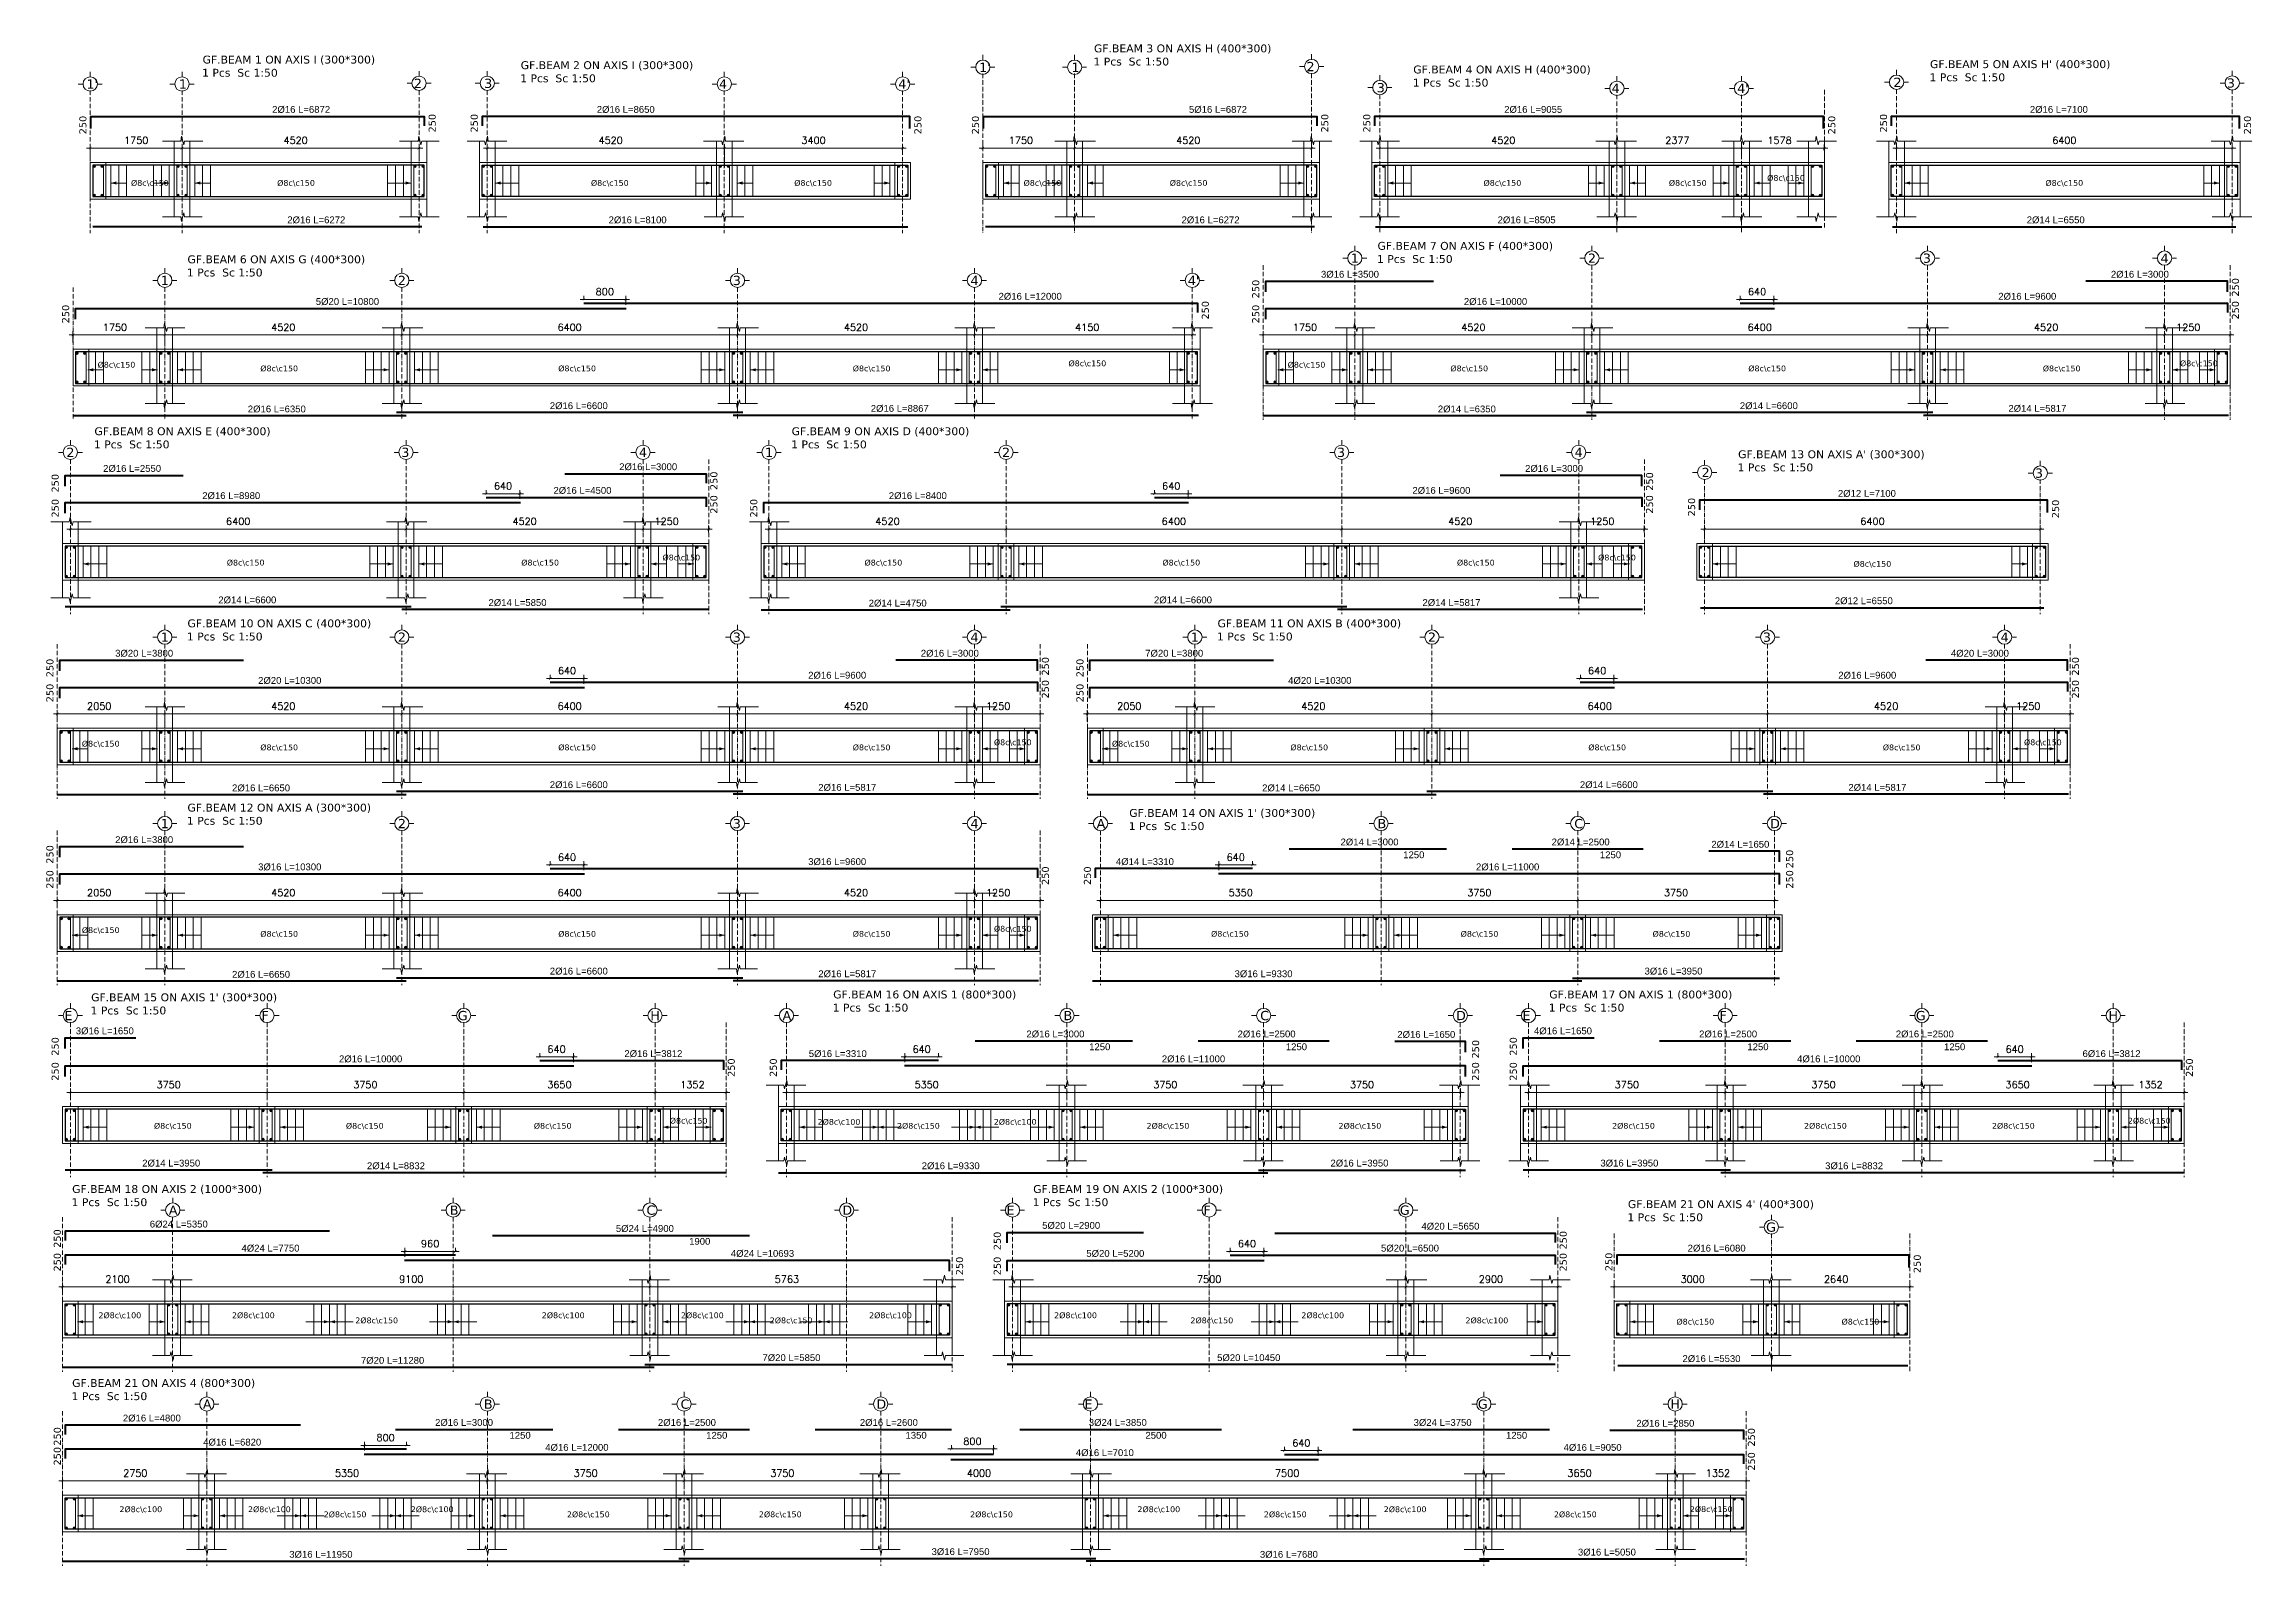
# Model space of a CAD drawing. Header units: inches. Extents: x -17020 to 43805, y -10194 to 123061.
# Drawn here: x 1101 to 5310, y 110442 to 113343 of the extents above; entities that cross this region are included whole.
import ezdxf

# ---------------------------------------------------------------- set-up
doc = ezdxf.new("R2010")
doc.units = ezdxf.units.IN
doc.header["$LTSCALE"] = 0.7
doc.header["$MEASUREMENT"] = 0
doc.linetypes.add('ACAD_ISO10W100', pattern=[18, 12, -3, 0, -3])
doc.layers.get('0').update_dxf_attribs({"lineweight": 13})
doc.layers.get('Defpoints').update_dxf_attribs({"lineweight": 5})
for name, color, linetype, lineweight in [('axis', 254, 'ACAD_ISO10W100', 9), ('BEAM FRAME', 5, 'Continuous', 18), ('COLUMN', 4, 'Continuous', 20), ('elevline', 30, 'Continuous', 20), ('FRAME 070', 5, 'Continuous', 60), ('hatch', 9, 'Continuous', 9), ('renforcment', 141, 'Continuous', 40), ('tex', 3, 'Continuous', 25), ('TEXT', 3, 'Continuous', 25), ('top rein. extension', 50, 'Continuous', 20), ('top renforcment', 7, 'Continuous', 40)]:
    doc.layers.add(name, color=color, linetype=linetype, lineweight=lineweight)
doc.styles.add('100', font='romans.shx', dxfattribs={"height": 13.5})
doc.styles.add('romanc', font='verdana.ttf', dxfattribs={"height": 250})
doc.styles.get("Standard").update_dxf_attribs({"font": 'arial.ttf', "height": 13})
doc.dimstyles.new('100', dxfattribs={"dimtxt": 13.5, "dimasz": 5, "dimexe": 7, "dimexo": 7, "dimgap": 8, "dimtad": 1, "dimdec": 0, "dimlfac": 10, "dimzin": 4, "dimdsep": 46, "dimtxsty": '100', "dimblk": 'ARCHTICK', "dimcen": 0.09, "dimdle": 7, "dimclrd": 1, "dimclre": 8, "dimclrt": 2, "dimadec": 0, "dimazin": 1, "dimtfac": 1, "dimtdec": 0, "dimtix": 1, "dimtofl": 0, "dimtmove": 0, "dimatfit": 3, "dimldrblk": 'ARCHTICK', "dimfxl": 0.18, "dimtolj": 1, "dimtzin": 0, "dimlwd": -1, "dimlwe": -1, "dimarcsym": 0})
doc.dimstyles.get("Standard").update_dxf_attribs({"dimtxt": 13, "dimasz": 5, "dimexe": 0.18, "dimexo": 0.0625, "dimgap": 6, "dimtad": 1, "dimdec": 0, "dimlfac": 10, "dimzin": 0, "dimdsep": 46, "dimtxsty": 'Standard', "dimblk": 'ARCHTICK', "dimcen": 0.09, "dimse1": 1, "dimse2": 1, "dimclrd": 1, "dimclre": 7, "dimclrt": 3, "dimadec": 0, "dimazin": 0, "dimtfac": 1, "dimtdec": 0, "dimtix": 1, "dimtofl": 0, "dimtmove": 0, "dimatfit": 3, "dimldrblk": 'ARCHTICK', "dimfxl": 1, "dimtolj": 1, "dimtzin": 0, "dimarcsym": 0})

msp = doc.modelspace()

# ---------------------------------------------------------------- texts
at = {"layer": 'tex', "style": 'romanc'}
for s, p in [('%%C8c\\c150', (1266.31, 113073.24, -33436.19)), ('%%C8c\\c150', (1544.98, 113073.24, -33436.19)), ('%%C8c\\c150', (2143.28, 113073.24, -33436.19)), ('%%C8c\\c150', (2530.86, 113073.24, -33436.19)), ('%%C8c\\c150', (2968.17, 113073.24, -33436.19)), ('%%C8c\\c150', (3246.84, 113073.24, -33436.19)), ('%%C8c\\c150', (3845.14, 113073.24, -33436.19)), ('%%C8c\\c150', (4198.53, 113073.24, -33436.19)), ('%%C8c\\c150', (4385.86, 113082.8, -33654.09)), ('%%C8c\\c150', (4916.49, 113073.24, -33436.19)), ('%%C8c\\c150', (1202.6, 112726.57, -33436.19)), ('%%C8c\\c150', (1512.86, 112719.5, -33436.19)), ('%%C8c\\c150', (2080.91, 112719.5, -33436.19)), ('%%C8c\\c150', (2642.43, 112719.5, -33436.19)), ('%%C8c\\c150', (3053.81, 112729.22, -33436.19)), ('%%C8c\\c150', (3471.64, 112726.57, -33436.19)), ('%%C8c\\c150', (3781.9, 112719.5, -33436.19)), ('%%C8c\\c150', (4349.95, 112719.5, -33436.19)), ('%%C8c\\c150', (4911.47, 112719.5, -33436.19)), ('%%C8c\\c150', (5173.02, 112729.22, -33436.19)), ('%%C8c\\c150', (1448.91, 112349.24, -33436.19)), ('%%C8c\\c150', (2010.43, 112349.24, -33436.19)), ('%%C8c\\c150', (2279.61, 112358.96, -33436.19)), ('%%C8c\\c150', (2664.86, 112349.24, -33436.19)), ('%%C8c\\c150', (3232.91, 112349.24, -33436.19)), ('%%C8c\\c150', (3794.43, 112349.24, -33436.19)), ('%%C8c\\c150', (4063.61, 112358.96, -33436.19)), ('%%C8c\\c150', (4550.56, 112346.78, -33436.19)), ('%%C8c\\c150', (1172.6, 112003.91, -33436.19)), ('%%C8c\\c150', (2911.61, 112006.56, -33436.19)), ('%%C8c\\c150', (3136.6, 112003.91, -33436.19)), ('%%C8c\\c150', (4875.61, 112006.56, -33436.19)), ('%%C8c\\c150', (1512.86, 111996.84, -33436.19)), ('%%C8c\\c150', (2080.91, 111996.84, -33436.19)), ('%%C8c\\c150', (2642.43, 111996.84, -33436.19)), ('%%C8c\\c150', (3476.86, 111996.84, -33436.19)), ('%%C8c\\c150', (4044.91, 111996.84, -33436.19)), ('%%C8c\\c150', (4606.43, 111996.84, -33436.19)), ('%%C8c\\c150', (1172.6, 111648.4, -33436.19)), ('%%C8c\\c150', (1512.86, 111641.32, -33436.19)), ('%%C8c\\c150', (2080.91, 111641.32, -33436.19)), ('%%C8c\\c150', (2642.43, 111641.32, -33436.19)), ('%%C8c\\c150', (2911.61, 111651.05, -33436.19)), ('%%C8c\\c150', (3325.65, 111641.32, -33436.19)), ('%%C8c\\c150', (3801.5, 111641.32, -33436.19)), ('%%C8c\\c150', (4167.48, 111641.32, -33436.19)), ('%%C8c\\c150', (2293.55, 111284.96, -33436.19)), ('2%%C8c\\c150', (5073.72, 111284.96, -33436.19)), ('%%C8c\\c150', (1310.08, 111275.24, -33436.19)), ('%%C8c\\c150', (1676.07, 111275.24, -33436.19)), ('%%C8c\\c150', (2034.34, 111275.24, -33436.19)), ('2%%C8c\\c100', (2575.42, 111282.81, -33436.19)), ('2%%C8c\\c150', (2726.82, 111275.24, -33436.19)), ('2%%C8c\\c100', (2911.32, 111282.81, -33436.19)), ('2%%C8c\\c150', (3202.67, 111275.24, -33436.19)), ('2%%C8c\\c150', (3568.66, 111275.24, -33436.19)), ('2%%C8c\\c150', (4090.26, 111275.24, -33436.19)), ('2%%C8c\\c150', (4456.24, 111275.24, -33436.19)), ('2%%C8c\\c150', (4814.52, 111275.24, -33436.19)), ('2%%C8c\\c100', (1204.22, 110913.94, -33436.19)), ('2%%C8c\\c100', (1458.87, 110913.94, -33436.19)), ('2%%C8c\\c150', (1693.95, 110904.22, -33436.19)), ('2%%C8c\\c100', (2049.62, 110913.94, -33436.19)), ('2%%C8c\\c100', (2314.88, 110913.94, -33436.19)), ('2%%C8c\\c150', (2484.22, 110904.22, -33436.19)), ('2%%C8c\\c100', (2673.66, 110913.94, -33436.19)), ('2%%C8c\\c100', (3026.48, 110913.94, -33436.19)), ('2%%C8c\\c150', (3286.3, 110904.22, -33654.09)), ('2%%C8c\\c100', (3497.78, 110913.94, -33436.19)), ('2%%C8c\\c100', (3810.73, 110904.22, -33654.09)), ('%%C8c\\c150', (4213.01, 110901.76, -33436.19)), ('%%C8c\\c150', (4527.76, 110901.76, -33436.19)), ('2%%C8c\\c100', (1244.22, 110544.04, -33654.09)), ('2%%C8c\\c100', (1489.37, 110544.04, -33654.09)), ('2%%C8c\\c150', (1633.71, 110534.31, -33654.09)), ('2%%C8c\\c100', (1799.81, 110544.04, -33654.09)), ('2%%C8c\\c150', (2097.5, 110534.31, -33654.09)), ('2%%C8c\\c150', (2463.48, 110534.31, -33654.09)), ('2%%C8c\\c150', (2866.26, 110534.31, -33654.09)), ('2%%C8c\\c100', (3185.19, 110544.04, -33654.09)), ('2%%C8c\\c150', (3426.32, 110534.31, -33654.09)), ('2%%C8c\\c100', (3654.83, 110544.04, -33654.09)), ('2%%C8c\\c150', (3979.34, 110534.31, -33654.09)), ('2%%C8c\\c150', (4238.52, 110544.27, -33654.09))]:
    msp.add_text(s, height=11, dxfattribs=at).set_placement(p)
at = {"layer": 'TEXT', "style": 'romanc'}
for s, height, p in [('GF.BEAM 1 ON AXIS I (300*300)', 15, (1402.86, 113306.48)), ('GF.BEAM 3 ON AXIS H (400*300)', 15, (3102.39, 113327.79)), ('1 Pcs  Sc 1:50 ', 15, (3101.37, 113302.69)), ("1'", 17.6, (1181.54, 113258.54)), ('1', 17.6, (1357.64, 113258.54)), ('1 Pcs  Sc 1:50 ', 15, (1401.84, 113281.38)), ('2', 17.6, (1805.68, 113259.9)), ('3', 17.6, (1939.73, 113259.9)), ('GF.BEAM 2 ON AXIS I (300*300)', 15, (2009.34, 113295.82)), ('1 Pcs  Sc 1:50 ', 15, (2008.32, 113270.73)), ('4', 17.6, (2387.39, 113258.54)), ("4'", 17.6, (2729.19, 113258.54)), ("1'", 17.6, (2883.4, 113290.51)), ('1', 17.6, (3059.5, 113290.51)), ('2', 17.6, (3507.54, 113291.87)), ('GF.BEAM 4 ON AXIS H (400*300)', 15, (3711.19, 113287.6)), ('1 Pcs  Sc 1:50 ', 15, (3710.18, 113262.5)), ('2', 17.6, (4626.81, 113261.86)), ("GF.BEAM 5 ON AXIS H' (400*300)", 15, (4696.42, 113297.78)), ('1 Pcs  Sc 1:50 ', 15, (4695.4, 113272.68)), ('3', 17.6, (5262.47, 113260.5)), ('3', 17.6, (3641.59, 113251.67)), ('4', 17.6, (4089.25, 113250.31)), ("4'", 17.6, (4328.74, 113250.31)), ('GF.BEAM 6 ON AXIS G (400*300)', 15, (1373.97, 112925.56)), ('1', 17.6, (3592.15, 112926.46)), ('GF.BEAM 7 ON AXIS F (400*300)', 15, (3643, 112951.25)), ('1 Pcs  Sc 1:50 ', 15, (3641.98, 112926.15)), ('2', 17.6, (4044.15, 112926.46)), ('3', 17.6, (4682.81, 112926.46)), ('4', 17.6, (5135.95, 112926.46)), ('1', 17.6, (1323.12, 112884.03)), ('1 Pcs  Sc 1:50 ', 15, (1372.95, 112900.46)), ('2', 17.6, (1775.12, 112884.03)), ('3', 17.6, (2413.77, 112884.03)), ('4', 17.6, (2866.92, 112884.02)), ("4'", 17.6, (3281.37, 112884.03)), ('GF.BEAM 8 ON AXIS E (400*300)', 15, (1196.55, 112597.73)), ('GF.BEAM 9 ON AXIS D (400*300)', 15, (2525.97, 112597.73)), ('2', 17.6, (1143.12, 112556.2)), ('1 Pcs  Sc 1:50 ', 15, (1195.53, 112572.63)), ('3', 17.6, (1781.77, 112556.2)), ('4', 17.6, (2234.92, 112556.2)), ('1', 17.6, (2475.12, 112556.2)), ('1 Pcs  Sc 1:50 ', 15, (2524.95, 112572.63)), ('2', 17.6, (2927.12, 112556.2)), ('3', 17.6, (3565.77, 112556.2)), ('4', 17.6, (4018.92, 112556.2)), ("GF.BEAM 13 ON AXIS A' (300*300)", 15, (4330.49, 112553.86)), ('2', 17.6, (4260.88, 112517.93)), ('1 Pcs  Sc 1:50 ', 15, (4329.47, 112528.76)), ('3', 17.6, (4896.54, 112516.57)), ('1', 17.6, (1323.12, 112203.8)), ('GF.BEAM 10 ON AXIS C (400*300)', 15, (1373.97, 112231.41)), ('1 Pcs  Sc 1:50 ', 15, (1372.95, 112206.31)), ('2', 17.6, (1775.12, 112203.8)), ('3', 17.6, (2413.77, 112203.8)), ('4', 17.6, (2866.92, 112203.8)), ('1', 17.6, (3287.12, 112203.8)), ('GF.BEAM 11 ON AXIS B (400*300)', 15, (3337.97, 112231.41)), ('1 Pcs  Sc 1:50 ', 15, (3336.95, 112206.31)), ('2', 17.6, (3739.12, 112203.8)), ('3', 17.6, (4377.77, 112203.8)), ('4', 17.6, (4830.92, 112203.8)), ('GF.BEAM 12 ON AXIS A (300*300)', 15, (1373.97, 111880.04)), ("GF.BEAM 14 ON AXIS 1' (300*300)", 15, (3169.63, 111869.87)), ('1', 17.6, (1323.12, 111848.28)), ('1 Pcs  Sc 1:50 ', 15, (1372.95, 111854.94)), ('2', 17.6, (1775.12, 111848.28)), ('3', 17.6, (2413.77, 111848.28)), ('4', 17.6, (2866.92, 111848.28)), ('A', 17.6, (3107.39, 111848.28)), ('1 Pcs  Sc 1:50 ', 15, (3168.61, 111844.77)), ('B', 17.6, (3643.12, 111848.28)), ('C', 17.6, (4018.12, 111848.28)), ('D', 17.6, (4391.6, 111848.28)), ("GF.BEAM 15 ON AXIS 1' (300*300)", 15, (1190.24, 111518.29)), ('1 Pcs  Sc 1:50 ', 15, (1189.22, 111493.19)), ('GF.BEAM 16 ON AXIS 1 (800*300)', 15, (2605.13, 111523.73)), ('1 Pcs  Sc 1:50 ', 15, (2604.11, 111498.63)), ('GF.BEAM 17 ON AXIS 1 (800*300)', 15, (3970.41, 111523.73)), ('1 Pcs  Sc 1:50 ', 15, (3969.39, 111498.63)), ('E', 17.6, (1139.24, 111482.2)), ('F', 17.6, (1515, 111482.2)), ('G', 17.6, (1889.32, 111482.2)), ('H', 17.6, (2256.5, 111482.2)), ('A', 17.6, (2508.57, 111482.2)), ('B', 17.6, (3044.29, 111482.2)), ('C', 17.6, (3419.29, 111482.2)), ('D', 17.6, (3792.78, 111482.2)), ('E', 17.6, (3919.41, 111482.2)), ('F', 17.6, (4295.18, 111482.2)), ('G', 17.6, (4669.49, 111482.2)), ('H', 17.6, (5036.67, 111482.2)), ('GF.BEAM 18 ON AXIS 2 (1000*300)', 15, (1154.04, 111152.72)), ('GF.BEAM 19 ON AXIS 2 (1000*300)', 15, (2986.52, 111152.72, -217.91)), ('1 Pcs  Sc 1:50 ', 15, (1153.03, 111127.62)), ('A', 17.6, (1338.39, 111111.18)), ('B', 17.6, (1874.12, 111111.18)), ('C', 17.6, (2249.12, 111111.18)), ('D', 17.6, (2622.6, 111111.18)), ('E', 17.6, (2935.53, 111111.18, -217.91)), ('1 Pcs  Sc 1:50 ', 15, (2985.5, 111127.62, -217.91)), ('F', 17.6, (3311.29, 111111.18, -217.91)), ('G', 17.6, (3685.6, 111111.18, -217.91)), ("GF.BEAM 21 ON AXIS 4' (400*300)", 15, (4120.42, 111123.89)), ('1 Pcs  Sc 1:50 ', 15, (4119.4, 111098.79)), ('G', 17.6, (4383.83, 111078.83)), ('GF.BEAM 21 ON AXIS 4 (800*300)', 15, (1154.04, 110782.81, -217.91)), ('1 Pcs  Sc 1:50 ', 15, (1153.03, 110757.71, -217.91)), ('A', 17.6, (1403.39, 110741.27, -217.91)), ('B', 17.6, (1939.12, 110741.28, -217.91)), ('C', 17.6, (2314.12, 110741.28, -217.91)), ('D', 17.6, (2687.6, 110741.28, -217.91)), ('E', 17.6, (3084.24, 110741.28, -217.91)), ('G', 17.6, (3834.31, 110741.28, -217.91)), ('H', 17.6, (4201.5, 110741.27, -217.91))]:
    msp.add_text(s, height=height, dxfattribs=at).set_placement(p)
for p in [(1181.28, 113171.5, -72739.24), (1847.24, 113175.05, -73392.95), (1927.39, 113175.05, -73392.95), (2773.36, 113171.5, -72739.24), (2883.14, 113171.5, -72739.24), (3549.1, 113175.05, -73392.95), (3629.25, 113175.05, -73392.95), (4515.71, 113171.5, -72957.14), (4614.47, 113175.05, -73392.95), (5308.43, 113171.5, -72957.14), (5285.43, 112862.02, -73175.05), (3321.43, 112818.27, -73175.05), (3417.47, 112858.78, -72739.24), (5285.43, 112818.27, -73175.05), (1148.43, 112811.08, -72739.24), (3417.47, 112811.08, -72739.24), (1128.43, 112488.52, -72521.33), (2384.4, 112493.12, -73175.05), (4168.4, 112491.76, -73175.05), (1128.43, 112440.82, -72521.33), (2384.4, 112448.01, -73175.05), (2460.43, 112440.82, -72739.24), (4168.4, 112448.01, -73175.05), (4248.54, 112442.92, -73392.95), (4942.5, 112439.36, -72957.14), (1118.43, 112136.12, -72739.24), (3016.4, 112139.36, -73175.05), (3082.43, 112136.12, -72739.24), (4980.4, 112139.36, -73175.05), (1118.43, 112088.43, -72739.24), (3016.4, 112095.61, -73175.05), (3082.43, 112088.43, -72739.24), (4980.4, 112095.61, -73175.05), (1118.43, 111780.6, -72739.24), (4435.5, 111771.87, -72521.33), (1118.43, 111732.91, -72739.24), (3016.4, 111740.09, -73175.05), (3096.54, 111740.09, -73175.05), (4435.5, 111732.91, -72521.33), (1128.43, 111414.52, -72521.33), (3836.68, 111409.21, -72521.33), (3908.61, 111414.52, -72521.33), (1128.43, 111366.82, -72521.33), (2417.57, 111374.01, -73175.05), (2497.72, 111374.01, -73175.05), (3836.68, 111366.82, -72521.33), (3908.61, 111366.82, -72521.33), (5197.74, 111374.01, -73175.05), (1132.54, 111048.14, -73175.05), (2924.72, 111043.5, -72739.24), (4003.68, 111044.96, -73392.95), (1132.54, 111002.99, -73175.05), (2852.79, 110995.81, -72739.24), (2924.72, 110995.81, -72739.24), (4003.68, 111002.99, -73392.95), (4090.83, 111003.57, -73392.95), (4678.79, 111000.01, -72739.24), (1132.54, 110670.83, -73392.95), (1132.54, 110633.08, -73392.95), (4362.57, 110669.14, -73392.95), (4362.57, 110623.08, -73392.95)]:
    msp.add_text('250', height=13.5, rotation=90, dxfattribs=at).set_placement(p)

# ---------------------------------------------------------------- blocks, each defined once
blk = doc.blocks.new('_ArchTick')
at = {"color": 0, "linetype": 'ByBlock', "lineweight": 0, "const_width": 0.15}
blk.add_lwpolyline([(-0.5, -0.5), (0.5, 0.5)], dxfattribs=at)
blk = doc.blocks.new('*D1252')
at = {"color": 8, "transparency": 16777216}
for p, q in [((1363.6, 113108.5), (1363.6, 113152.1)), ((1815.6, 113126.9), (1815.6, 113152.1))]:
    blk.add_line(p, q, dxfattribs=at)
at = {"color": 1, "transparency": 16777216}
blk.add_line((1356.6, 113145.1), (1822.6, 113145.1), dxfattribs=at)
at = {"layer": 'Defpoints', "color": 0, "transparency": 16777216}
for p in [(1815.6, 113145.1), (1815.6, 113119.9), (1363.6, 113101.5)]:
    blk.add_point(p, dxfattribs=at)
at = {"color": 1, "transparency": 16777216, "xscale": 5, "yscale": 5, "zscale": 5, "rotation": 180}
blk.add_blockref('_ArchTick', (1363.6, 113145.1), dxfattribs=at)
at = {"color": 1, "transparency": 16777216, "xscale": 5, "yscale": 5, "zscale": 5}
blk.add_blockref('_ArchTick', (1815.6, 113145.1), dxfattribs=at)
at = {"color": 2, "transparency": 16777216, "insert": (1580.2, 113159.8), "char_height": 13.5, "attachment_point": 5, "style": '100'}
blk.add_mtext('\\A1;4520', dxfattribs=at)
blk = doc.blocks.new('*D1253')
at = {"layer": 'Defpoints', "color": 0, "transparency": 16777216}
for p in [(1193.6, 112995.1, -13652.7), (1820.8, 112995.1, -37318.8), (1820.8, 112995.1)]:
    blk.add_point(p, dxfattribs=at)
at = {"layer": 'TEXT', "color": 3, "transparency": 16777216, "insert": (1619.6, 113008.1), "char_height": 13, "attachment_point": 5}
blk.add_mtext('\\A1;2%%C16 L=6272', dxfattribs=at)
blk = doc.blocks.new('*D1254')
at = {"layer": 'Defpoints', "color": 0, "transparency": 16777216}
for p in [(1163.6, 113205.6, 264.3), (1163.6, 113205.6), (1850.8, 113205.6, -440.4)]:
    blk.add_point(p, dxfattribs=at)
at = {"layer": 'TEXT', "color": 3, "transparency": 16777216, "insert": (1590.7, 113218.7), "char_height": 13, "attachment_point": 5}
blk.add_mtext('\\A1;2%%C16 L=6872', dxfattribs=at)
blk = doc.blocks.new('*D1255')
at = {"color": 8, "transparency": 16777216}
for p, q in [((1188.6, 113123.6), (1188.6, 113152.1)), ((1363.6, 113108.5), (1363.6, 113152.1))]:
    blk.add_line(p, q, dxfattribs=at)
at = {"color": 1, "transparency": 16777216}
blk.add_line((1370.6, 113145.1), (1181.6, 113145.1), dxfattribs=at)
at = {"layer": 'Defpoints', "color": 0, "transparency": 16777216}
for p in [(1188.6, 113145.1), (1188.6, 113116.6), (1363.6, 113101.5)]:
    blk.add_point(p, dxfattribs=at)
at = {"color": 1, "transparency": 16777216, "xscale": 5, "yscale": 5, "zscale": 5, "rotation": 180}
blk.add_blockref('_ArchTick', (1188.6, 113145.1), dxfattribs=at)
at = {"color": 1, "transparency": 16777216, "xscale": 5, "yscale": 5, "zscale": 5}
blk.add_blockref('_ArchTick', (1363.6, 113145.1), dxfattribs=at)
at = {"color": 2, "transparency": 16777216, "insert": (1276.2, 113159.8), "char_height": 13.5, "attachment_point": 5, "style": '100'}
blk.add_mtext('\\A1;1750', dxfattribs=at)
blk = doc.blocks.new('*D1256')
at = {"color": 8, "transparency": 16777216}
for p, q in [((1945.6, 113126.9), (1945.6, 113152.1)), ((2397.6, 113108.5), (2397.6, 113152.1))]:
    blk.add_line(p, q, dxfattribs=at)
at = {"color": 1, "transparency": 16777216}
blk.add_line((2404.6, 113145.1), (1938.6, 113145.1), dxfattribs=at)
at = {"layer": 'Defpoints', "color": 0, "transparency": 16777216}
for p in [(1945.6, 113145.1), (1945.6, 113119.9), (2397.6, 113101.5)]:
    blk.add_point(p, dxfattribs=at)
at = {"color": 1, "transparency": 16777216, "xscale": 5, "yscale": 5, "zscale": 5, "rotation": 180}
blk.add_blockref('_ArchTick', (1945.6, 113145.1), dxfattribs=at)
at = {"color": 1, "transparency": 16777216, "xscale": 5, "yscale": 5, "zscale": 5}
blk.add_blockref('_ArchTick', (2397.6, 113145.1), dxfattribs=at)
at = {"color": 2, "transparency": 16777216, "insert": (2180.9, 113159.8), "char_height": 13.5, "attachment_point": 5, "style": '100'}
blk.add_mtext('\\A1;4520', dxfattribs=at)
blk = doc.blocks.new('*D1257')
at = {"layer": 'Defpoints', "color": 0, "transparency": 16777216}
for p in [(1937.6, 112995.1, -37318.8), (1937.6, 112995.1), (2747.6, 112995.1, -13652.7)]:
    blk.add_point(p, dxfattribs=at)
at = {"layer": 'TEXT', "color": 3, "transparency": 16777216, "insert": (2232.3, 113008.1), "char_height": 13, "attachment_point": 5}
blk.add_mtext('\\A1;2%%C16 L=8100', dxfattribs=at)
blk = doc.blocks.new('*D1258')
at = {"layer": 'Defpoints', "color": 0, "transparency": 16777216}
for p in [(1912.2, 113205.6, -440.4), (2777.2, 113205.6, 264.3), (2777.2, 113205.6)]:
    blk.add_point(p, dxfattribs=at)
at = {"layer": 'TEXT', "color": 3, "transparency": 16777216, "insert": (2209.6, 113218.7), "char_height": 13, "attachment_point": 5}
blk.add_mtext('\\A1;2%%C16 L=8650', dxfattribs=at)
blk = doc.blocks.new('*D1259')
at = {"color": 8, "transparency": 16777216}
for p, q in [((2397.6, 113108.5), (2397.6, 113152.1)), ((2737.6, 113137.4), (2737.6, 113152.1))]:
    blk.add_line(p, q, dxfattribs=at)
at = {"color": 1, "transparency": 16777216}
blk.add_line((2390.6, 113145.1), (2744.6, 113145.1), dxfattribs=at)
at = {"layer": 'Defpoints', "color": 0, "transparency": 16777216}
for p in [(2737.6, 113145.1), (2737.6, 113130.4), (2397.6, 113101.5)]:
    blk.add_point(p, dxfattribs=at)
at = {"color": 1, "transparency": 16777216, "xscale": 5, "yscale": 5, "zscale": 5, "rotation": 180}
blk.add_blockref('_ArchTick', (2397.6, 113145.1), dxfattribs=at)
at = {"color": 1, "transparency": 16777216, "xscale": 5, "yscale": 5, "zscale": 5}
blk.add_blockref('_ArchTick', (2737.6, 113145.1), dxfattribs=at)
at = {"color": 2, "transparency": 16777216, "insert": (2567.6, 113159.8), "char_height": 13.5, "attachment_point": 5, "style": '100'}
blk.add_mtext('\\A1;3400', dxfattribs=at)
blk = doc.blocks.new('*D1260')
at = {"color": 8, "transparency": 16777216}
for p, q in [((3065.4, 113108.5), (3065.4, 113152.1)), ((3517.4, 113126.9), (3517.4, 113152.1))]:
    blk.add_line(p, q, dxfattribs=at)
at = {"color": 1, "transparency": 16777216}
blk.add_line((3058.4, 113145.1), (3524.4, 113145.1), dxfattribs=at)
at = {"layer": 'Defpoints', "color": 0, "transparency": 16777216}
for p in [(3517.4, 113145.1), (3517.4, 113119.9), (3065.4, 113101.5)]:
    blk.add_point(p, dxfattribs=at)
at = {"color": 1, "transparency": 16777216, "xscale": 5, "yscale": 5, "zscale": 5, "rotation": 180}
blk.add_blockref('_ArchTick', (3065.4, 113145.1), dxfattribs=at)
at = {"color": 1, "transparency": 16777216, "xscale": 5, "yscale": 5, "zscale": 5}
blk.add_blockref('_ArchTick', (3517.4, 113145.1), dxfattribs=at)
at = {"color": 2, "transparency": 16777216, "insert": (3282.1, 113159.8), "char_height": 13.5, "attachment_point": 5, "style": '100'}
blk.add_mtext('\\A1;4520', dxfattribs=at)
blk = doc.blocks.new('*D1261')
at = {"layer": 'Defpoints', "color": 0, "transparency": 16777216}
for p in [(2895.4, 112995.1, -13652.7), (3522.6, 112995.1, -37318.8), (3522.6, 112995.1)]:
    blk.add_point(p, dxfattribs=at)
at = {"layer": 'TEXT', "color": 3, "transparency": 16777216, "insert": (3324.7, 113008.1), "char_height": 13, "attachment_point": 5}
blk.add_mtext('\\A1;2%%C16 L=6272', dxfattribs=at)
blk = doc.blocks.new('*D1262')
at = {"layer": 'Defpoints', "color": 0, "transparency": 16777216}
for p in [(2865.4, 113205.6, 264.3), (2865.4, 113205.6), (3552.6, 113205.6, -440.4)]:
    blk.add_point(p, dxfattribs=at)
at = {"layer": 'TEXT', "color": 3, "transparency": 16777216, "insert": (3338.8, 113218.7), "char_height": 13, "attachment_point": 5}
blk.add_mtext('\\A1;5%%C16 L=6872', dxfattribs=at)
blk = doc.blocks.new('*D1263')
at = {"color": 8, "transparency": 16777216}
for p, q in [((2890.4, 113142.1), (2890.4, 113152.1)), ((3065.4, 113141.6), (3065.4, 113152.1))]:
    blk.add_line(p, q, dxfattribs=at)
at = {"color": 1, "transparency": 16777216}
blk.add_line((3072.4, 113145.1), (2883.4, 113145.1), dxfattribs=at)
at = {"layer": 'Defpoints', "color": 0, "transparency": 16777216}
for p in [(2890.4, 113145.1), (2890.4, 113135.1), (3065.4, 113134.6)]:
    blk.add_point(p, dxfattribs=at)
at = {"color": 1, "transparency": 16777216, "xscale": 5, "yscale": 5, "zscale": 5, "rotation": 180}
blk.add_blockref('_ArchTick', (2890.4, 113145.1), dxfattribs=at)
at = {"color": 1, "transparency": 16777216, "xscale": 5, "yscale": 5, "zscale": 5}
blk.add_blockref('_ArchTick', (3065.4, 113145.1), dxfattribs=at)
at = {"color": 2, "transparency": 16777216, "insert": (2963.1, 113159.8), "char_height": 13.5, "attachment_point": 5, "style": '100'}
blk.add_mtext('\\A1;1750', dxfattribs=at)
blk = doc.blocks.new('*D1264')
at = {"color": 8, "transparency": 16777216}
for p, q in [((3647.4, 113126.9), (3647.4, 113152.1)), ((4099.4, 113108.5), (4099.4, 113152.1))]:
    blk.add_line(p, q, dxfattribs=at)
at = {"color": 1, "transparency": 16777216}
blk.add_line((4106.4, 113145.1), (3640.4, 113145.1), dxfattribs=at)
at = {"layer": 'Defpoints', "color": 0, "transparency": 16777216}
for p in [(3647.4, 113145.1), (3647.4, 113119.9), (4099.4, 113101.5)]:
    blk.add_point(p, dxfattribs=at)
at = {"color": 1, "transparency": 16777216, "xscale": 5, "yscale": 5, "zscale": 5, "rotation": 180}
blk.add_blockref('_ArchTick', (3647.4, 113145.1), dxfattribs=at)
at = {"color": 1, "transparency": 16777216, "xscale": 5, "yscale": 5, "zscale": 5}
blk.add_blockref('_ArchTick', (4099.4, 113145.1), dxfattribs=at)
at = {"color": 2, "transparency": 16777216, "insert": (3882.8, 113159.8), "char_height": 13.5, "attachment_point": 5, "style": '100'}
blk.add_mtext('\\A1;4520', dxfattribs=at)
blk = doc.blocks.new('*D1265')
at = {"layer": 'Defpoints', "color": 0, "transparency": 16777216}
for p in [(3639.4, 112995.1, -37318.8), (3639.4, 112995.1), (4489.9, 112995.1, -13870.6)]:
    blk.add_point(p, dxfattribs=at)
at = {"layer": 'TEXT', "color": 3, "transparency": 16777216, "insert": (3927.3, 113008.1), "char_height": 13, "attachment_point": 5}
blk.add_mtext('\\A1;2%%C16 L=8505', dxfattribs=at)
blk = doc.blocks.new('*D1266')
at = {"layer": 'Defpoints', "color": 0, "transparency": 16777216}
for p in [(3614, 113205.6, -440.4), (4519.5, 113205.6, 46.4), (4519.5, 113205.6)]:
    blk.add_point(p, dxfattribs=at)
at = {"layer": 'TEXT', "color": 3, "transparency": 16777216, "insert": (3939.8, 113218.7), "char_height": 13, "attachment_point": 5}
blk.add_mtext('\\A1;2%%C16 L=9055', dxfattribs=at)
blk = doc.blocks.new('*D1267')
at = {"color": 8, "transparency": 16777216}
for p, q in [((4099.4, 113108.5), (4099.4, 113152.1)), ((4337.1, 113125.5), (4337.1, 113152.1))]:
    blk.add_line(p, q, dxfattribs=at)
at = {"color": 1, "transparency": 16777216}
blk.add_line((4092.4, 113145.1), (4344.1, 113145.1), dxfattribs=at)
at = {"layer": 'Defpoints', "color": 0, "transparency": 16777216}
for p in [(4337.1, 113145.1), (4337.1, 113118.5), (4099.4, 113101.5)]:
    blk.add_point(p, dxfattribs=at)
at = {"color": 1, "transparency": 16777216, "xscale": 5, "yscale": 5, "zscale": 5, "rotation": 180}
blk.add_blockref('_ArchTick', (4099.4, 113145.1), dxfattribs=at)
at = {"color": 1, "transparency": 16777216, "xscale": 5, "yscale": 5, "zscale": 5}
blk.add_blockref('_ArchTick', (4337.1, 113145.1), dxfattribs=at)
at = {"color": 2, "transparency": 16777216, "insert": (4214.8, 113159.8), "char_height": 13.5, "attachment_point": 5, "style": '100'}
blk.add_mtext('\\A1;2377', dxfattribs=at)
blk = doc.blocks.new('*D1268')
at = {"color": 8, "transparency": 16777216}
for p, q in [((4632.6, 113126.9), (4632.6, 113152.1)), ((5272.6, 113108.5), (5272.6, 113152.1))]:
    blk.add_line(p, q, dxfattribs=at)
at = {"color": 1, "transparency": 16777216}
blk.add_line((5279.6, 113145.1), (4625.6, 113145.1), dxfattribs=at)
at = {"layer": 'Defpoints', "color": 0, "transparency": 16777216}
for p in [(4632.6, 113145.1), (4632.6, 113119.9), (5272.6, 113101.5)]:
    blk.add_point(p, dxfattribs=at)
at = {"color": 1, "transparency": 16777216, "xscale": 5, "yscale": 5, "zscale": 5, "rotation": 180}
blk.add_blockref('_ArchTick', (4632.6, 113145.1), dxfattribs=at)
at = {"color": 1, "transparency": 16777216, "xscale": 5, "yscale": 5, "zscale": 5}
blk.add_blockref('_ArchTick', (5272.6, 113145.1), dxfattribs=at)
at = {"color": 2, "transparency": 16777216, "insert": (4952.6, 113159.8), "char_height": 13.5, "attachment_point": 5, "style": '100'}
blk.add_mtext('\\A1;6400', dxfattribs=at)
blk = doc.blocks.new('*D1269')
at = {"layer": 'Defpoints', "color": 0, "transparency": 16777216}
for p in [(4624.6, 112995.1, -37318.8), (4624.6, 112995.1), (5279.6, 112995.1, -13870.6)]:
    blk.add_point(p, dxfattribs=at)
at = {"layer": 'TEXT', "color": 3, "transparency": 16777216, "insert": (4936.1, 113008.1), "char_height": 13, "attachment_point": 5}
blk.add_mtext('\\A1;2%%C14 L=6550', dxfattribs=at)
blk = doc.blocks.new('*D1270')
at = {"layer": 'Defpoints', "color": 0, "transparency": 16777216}
for p in [(4599.2, 113205.6, -440.4), (5309.2, 113205.6, 46.4), (5309.2, 113205.6)]:
    blk.add_point(p, dxfattribs=at)
at = {"layer": 'TEXT', "color": 3, "transparency": 16777216, "insert": (4942.1, 113218.7), "char_height": 13, "attachment_point": 5}
blk.add_mtext('\\A1;2%%C16 L=7100', dxfattribs=at)
blk = doc.blocks.new('*D1271')
at = {"layer": 'Defpoints', "color": 0, "transparency": 16777216}
for p in [(1130.7, 112839.4, -218.4), (1130.7, 112839.4), (2210.7, 112839.4, -167.8)]:
    blk.add_point(p, dxfattribs=at)
at = {"layer": 'TEXT', "color": 3, "transparency": 16777216, "insert": (1679, 112852.4), "char_height": 13, "attachment_point": 5}
blk.add_mtext('\\A1;5%%C20 L=10800', dxfattribs=at)
blk = doc.blocks.new('*D1272')
at = {"color": 1, "transparency": 16777216}
blk.add_line((2415.7, 112788.9), (2881.7, 112788.9), dxfattribs=at)
at = {"color": 8, "transparency": 16777216}
for p, q in [((2422.7, 112782.3), (2422.7, 112795.9)), ((2874.7, 112782.9), (2874.7, 112795.9))]:
    blk.add_line(p, q, dxfattribs=at)
at = {"layer": 'Defpoints', "color": 0, "transparency": 16777216}
for p in [(2422.7, 112775.3), (2874.7, 112788.9), (2874.7, 112775.9)]:
    blk.add_point(p, dxfattribs=at)
at = {"color": 1, "transparency": 16777216, "xscale": 5, "yscale": 5, "zscale": 5, "rotation": 180}
blk.add_blockref('_ArchTick', (2422.7, 112788.9), dxfattribs=at)
at = {"color": 1, "transparency": 16777216, "xscale": 5, "yscale": 5, "zscale": 5}
blk.add_blockref('_ArchTick', (2874.7, 112788.9), dxfattribs=at)
at = {"color": 2, "transparency": 16777216, "insert": (2648.7, 112803.6), "char_height": 13.5, "attachment_point": 5, "style": '100'}
blk.add_mtext('\\A1;4520', dxfattribs=at)
blk = doc.blocks.new('*D1273')
at = {"layer": 'Defpoints', "color": 0, "transparency": 16777216}
for p in [(2129.7, 112849.4, -157.8), (2129.7, 112849.4), (3329.7, 112849.4, -218.5)]:
    blk.add_point(p, dxfattribs=at)
at = {"layer": 'TEXT', "color": 3, "transparency": 16777216, "insert": (2980.8, 112862.4), "char_height": 13, "attachment_point": 5}
blk.add_mtext('\\A1;2%%C16 L=12000', dxfattribs=at)
blk = doc.blocks.new('*D1281')
at = {"color": 1, "transparency": 16777216}
blk.add_line((2216.7, 112856.4), (2122.7, 112856.4), dxfattribs=at)
at = {"color": 8, "transparency": 16777216}
for p, q in [((2129.7, 112856.4), (2129.7, 112863.4)), ((2209.7, 112846.4), (2209.7, 112863.4))]:
    blk.add_line(p, q, dxfattribs=at)
at = {"layer": 'Defpoints', "color": 0, "transparency": 16777216}
for p in [(2129.7, 112856.4), (2129.7, 112849.4), (2209.7, 112839.4)]:
    blk.add_point(p, dxfattribs=at)
at = {"color": 1, "transparency": 16777216, "xscale": 5, "yscale": 5, "zscale": 5, "rotation": 180}
blk.add_blockref('_ArchTick', (2129.7, 112856.4), dxfattribs=at)
at = {"color": 1, "transparency": 16777216, "xscale": 5, "yscale": 5, "zscale": 5}
blk.add_blockref('_ArchTick', (2209.7, 112856.4), dxfattribs=at)
at = {"color": 2, "transparency": 16777216, "insert": (2169.7, 112871.2), "char_height": 13.5, "attachment_point": 5, "style": '100'}
blk.add_mtext('\\A1;800', dxfattribs=at)
blk = doc.blocks.new('*D1274')
at = {"color": 1, "transparency": 16777216}
blk.add_line((2429.7, 112788.9), (1775.7, 112788.9), dxfattribs=at)
at = {"color": 8, "transparency": 16777216}
for p, q in [((1782.7, 112780), (1782.7, 112795.9)), ((2422.7, 112782.3), (2422.7, 112795.9))]:
    blk.add_line(p, q, dxfattribs=at)
at = {"layer": 'Defpoints', "color": 0, "transparency": 16777216}
for p in [(1782.7, 112788.9), (1782.7, 112773), (2422.7, 112775.3)]:
    blk.add_point(p, dxfattribs=at)
at = {"color": 1, "transparency": 16777216, "xscale": 5, "yscale": 5, "zscale": 5, "rotation": 180}
blk.add_blockref('_ArchTick', (1782.7, 112788.9), dxfattribs=at)
at = {"color": 1, "transparency": 16777216, "xscale": 5, "yscale": 5, "zscale": 5}
blk.add_blockref('_ArchTick', (2422.7, 112788.9), dxfattribs=at)
at = {"color": 2, "transparency": 16777216, "insert": (2102.7, 112803.6), "char_height": 13.5, "attachment_point": 5, "style": '100'}
blk.add_mtext('\\A1;6400', dxfattribs=at)
blk = doc.blocks.new('*D1275')
at = {"color": 1, "transparency": 16777216}
blk.add_line((1323.7, 112788.9), (1789.7, 112788.9), dxfattribs=at)
at = {"color": 8, "transparency": 16777216}
for p, q in [((1330.7, 112767.7), (1330.7, 112795.9)), ((1782.7, 112780), (1782.7, 112795.9))]:
    blk.add_line(p, q, dxfattribs=at)
at = {"layer": 'Defpoints', "color": 0, "transparency": 16777216}
for p in [(1782.7, 112788.9), (1782.7, 112773), (1330.7, 112760.7)]:
    blk.add_point(p, dxfattribs=at)
at = {"color": 1, "transparency": 16777216, "xscale": 5, "yscale": 5, "zscale": 5, "rotation": 180}
blk.add_blockref('_ArchTick', (1330.7, 112788.9), dxfattribs=at)
at = {"color": 1, "transparency": 16777216, "xscale": 5, "yscale": 5, "zscale": 5}
blk.add_blockref('_ArchTick', (1782.7, 112788.9), dxfattribs=at)
at = {"color": 2, "transparency": 16777216, "insert": (1556.7, 112803.6), "char_height": 13.5, "attachment_point": 5, "style": '100'}
blk.add_mtext('\\A1;4520', dxfattribs=at)
blk = doc.blocks.new('*D1276')
at = {"layer": 'Defpoints', "color": 0, "transparency": 16777216}
for p in [(1155.7, 112634.5, -13652.7), (1790.7, 112634.5, -37100.9), (1790.7, 112634.5)]:
    blk.add_point(p, dxfattribs=at)
at = {"layer": 'TEXT', "color": 3, "transparency": 16777216, "insert": (1544.3, 112647.5), "char_height": 13, "attachment_point": 5}
blk.add_mtext('\\A1;2%%C16 L=6350', dxfattribs=at)
blk = doc.blocks.new('*D1277')
at = {"layer": 'Defpoints', "color": 0, "transparency": 16777216}
for p in [(1772.7, 112640.7, -13652.7), (2432.7, 112640.7, -37100.9), (2432.7, 112640.7)]:
    blk.add_point(p, dxfattribs=at)
at = {"layer": 'TEXT', "color": 3, "transparency": 16777216, "insert": (2120.1, 112653.7), "char_height": 13, "attachment_point": 5}
blk.add_mtext('\\A1;2%%C16 L=6600', dxfattribs=at)
blk = doc.blocks.new('*D1278')
at = {"color": 1, "transparency": 16777216}
blk.add_line((3296.8, 112788.9), (2867.7, 112788.9), dxfattribs=at)
at = {"color": 8, "transparency": 16777216}
for p, q in [((2874.7, 112782.8), (2874.7, 112795.9)), ((3289.8, 112781.3), (3289.8, 112795.9))]:
    blk.add_line(p, q, dxfattribs=at)
at = {"layer": 'Defpoints', "color": 0, "transparency": 16777216}
for p in [(2874.7, 112788.9), (2874.7, 112775.8), (3289.8, 112774.3)]:
    blk.add_point(p, dxfattribs=at)
at = {"color": 1, "transparency": 16777216, "xscale": 5, "yscale": 5, "zscale": 5, "rotation": 180}
blk.add_blockref('_ArchTick', (2874.7, 112788.9), dxfattribs=at)
at = {"color": 1, "transparency": 16777216, "xscale": 5, "yscale": 5, "zscale": 5}
blk.add_blockref('_ArchTick', (3289.8, 112788.9), dxfattribs=at)
at = {"color": 2, "transparency": 16777216, "insert": (3089.5, 112803.6), "char_height": 13.5, "attachment_point": 5, "style": '100'}
blk.add_mtext('\\A1;4150', dxfattribs=at)
blk = doc.blocks.new('*D1279')
at = {"color": 1, "transparency": 16777216}
blk.add_line((1337.7, 112788.9), (1148.7, 112788.9), dxfattribs=at)
at = {"color": 8, "transparency": 16777216}
for p, q in [((1155.7, 112774.5), (1155.7, 112795.9)), ((1330.7, 112767.7), (1330.7, 112795.9))]:
    blk.add_line(p, q, dxfattribs=at)
at = {"layer": 'Defpoints', "color": 0, "transparency": 16777216}
for p in [(1155.7, 112788.9), (1155.7, 112767.5), (1330.7, 112760.7)]:
    blk.add_point(p, dxfattribs=at)
at = {"color": 1, "transparency": 16777216, "xscale": 5, "yscale": 5, "zscale": 5, "rotation": 180}
blk.add_blockref('_ArchTick', (1155.7, 112788.9), dxfattribs=at)
at = {"color": 1, "transparency": 16777216, "xscale": 5, "yscale": 5, "zscale": 5}
blk.add_blockref('_ArchTick', (1330.7, 112788.9), dxfattribs=at)
at = {"color": 2, "transparency": 16777216, "insert": (1235.7, 112803.6), "char_height": 13.5, "attachment_point": 5, "style": '100'}
blk.add_mtext('\\A1;1750', dxfattribs=at)
blk = doc.blocks.new('*D1280')
at = {"layer": 'Defpoints', "color": 0, "transparency": 16777216}
for p in [(2414.7, 112635.6, -13652.7), (3301.5, 112635.6, -37100.9), (3301.5, 112635.6)]:
    blk.add_point(p, dxfattribs=at)
at = {"layer": 'TEXT', "color": 3, "transparency": 16777216, "insert": (2732.1, 112648.6), "char_height": 13, "attachment_point": 5}
blk.add_mtext('\\A1;2%%C16 L=8867', dxfattribs=at)
blk = doc.blocks.new('*D1282')
at = {"layer": 'Defpoints', "color": 0, "transparency": 16777216}
for p in [(3399.8, 112839.4, -218.4), (3399.8, 112839.4), (4399.7, 112839.4, -167.8)]:
    blk.add_point(p, dxfattribs=at)
at = {"layer": 'TEXT', "color": 3, "transparency": 16777216, "insert": (3868, 112852.4), "char_height": 13, "attachment_point": 5}
blk.add_mtext('\\A1;2%%C16 L=10000', dxfattribs=at)
blk = doc.blocks.new('*D1283')
at = {"color": 1, "transparency": 16777216}
blk.add_line((4684.8, 112788.9), (5150.8, 112788.9), dxfattribs=at)
at = {"color": 8, "transparency": 16777216}
for p, q in [((4691.8, 112782.3), (4691.8, 112795.9)), ((5143.8, 112782.9), (5143.8, 112795.9))]:
    blk.add_line(p, q, dxfattribs=at)
at = {"layer": 'Defpoints', "color": 0, "transparency": 16777216}
for p in [(4691.8, 112775.3), (5143.8, 112788.9), (5143.8, 112775.9)]:
    blk.add_point(p, dxfattribs=at)
at = {"color": 1, "transparency": 16777216, "xscale": 5, "yscale": 5, "zscale": 5, "rotation": 180}
blk.add_blockref('_ArchTick', (4691.8, 112788.9), dxfattribs=at)
at = {"color": 1, "transparency": 16777216, "xscale": 5, "yscale": 5, "zscale": 5}
blk.add_blockref('_ArchTick', (5143.8, 112788.9), dxfattribs=at)
at = {"color": 2, "transparency": 16777216, "insert": (4917.8, 112803.6), "char_height": 13.5, "attachment_point": 5, "style": '100'}
blk.add_mtext('\\A1;4520', dxfattribs=at)
blk = doc.blocks.new('*D1284')
at = {"layer": 'Defpoints', "color": 0, "transparency": 16777216}
for p in [(4334.7, 112849.4, -157.8), (4334.7, 112849.4), (5294.8, 112849.4, -218.5)]:
    blk.add_point(p, dxfattribs=at)
at = {"layer": 'TEXT', "color": 3, "transparency": 16777216, "insert": (4881.9, 112862.4), "char_height": 13, "attachment_point": 5}
blk.add_mtext('\\A1;2%%C16 L=9600', dxfattribs=at)
blk = doc.blocks.new('*D1335')
at = {"color": 1, "transparency": 16777216}
blk.add_line((4405.7, 112856.4), (4327.7, 112856.4), dxfattribs=at)
at = {"color": 8, "transparency": 16777216}
for p, q in [((4334.7, 112856.4), (4334.7, 112863.4)), ((4398.7, 112846.4), (4398.7, 112863.4))]:
    blk.add_line(p, q, dxfattribs=at)
at = {"layer": 'Defpoints', "color": 0, "transparency": 16777216}
for p in [(4334.7, 112856.4), (4334.7, 112849.4), (4398.7, 112839.4)]:
    blk.add_point(p, dxfattribs=at)
at = {"color": 1, "transparency": 16777216, "xscale": 5, "yscale": 5, "zscale": 5, "rotation": 180}
blk.add_blockref('_ArchTick', (4334.7, 112856.4), dxfattribs=at)
at = {"color": 1, "transparency": 16777216, "xscale": 5, "yscale": 5, "zscale": 5}
blk.add_blockref('_ArchTick', (4398.7, 112856.4), dxfattribs=at)
at = {"color": 2, "transparency": 16777216, "insert": (4366.7, 112871.2), "char_height": 13.5, "attachment_point": 5, "style": '100'}
blk.add_mtext('\\A1;640', dxfattribs=at)
blk = doc.blocks.new('*D1285')
at = {"color": 1, "transparency": 16777216}
blk.add_line((4698.8, 112788.9), (4044.8, 112788.9), dxfattribs=at)
at = {"color": 8, "transparency": 16777216}
for p, q in [((4051.8, 112780), (4051.8, 112795.9)), ((4691.8, 112782.3), (4691.8, 112795.9))]:
    blk.add_line(p, q, dxfattribs=at)
at = {"layer": 'Defpoints', "color": 0, "transparency": 16777216}
for p in [(4051.8, 112788.9), (4051.8, 112773), (4691.8, 112775.3)]:
    blk.add_point(p, dxfattribs=at)
at = {"color": 1, "transparency": 16777216, "xscale": 5, "yscale": 5, "zscale": 5, "rotation": 180}
blk.add_blockref('_ArchTick', (4051.8, 112788.9), dxfattribs=at)
at = {"color": 1, "transparency": 16777216, "xscale": 5, "yscale": 5, "zscale": 5}
blk.add_blockref('_ArchTick', (4691.8, 112788.9), dxfattribs=at)
at = {"color": 2, "transparency": 16777216, "insert": (4371.8, 112803.6), "char_height": 13.5, "attachment_point": 5, "style": '100'}
blk.add_mtext('\\A1;6400', dxfattribs=at)
blk = doc.blocks.new('*D1286')
at = {"color": 1, "transparency": 16777216}
blk.add_line((3592.8, 112788.9), (4058.8, 112788.9), dxfattribs=at)
at = {"color": 8, "transparency": 16777216}
for p, q in [((3599.8, 112767.7), (3599.8, 112795.9)), ((4051.8, 112780), (4051.8, 112795.9))]:
    blk.add_line(p, q, dxfattribs=at)
at = {"layer": 'Defpoints', "color": 0, "transparency": 16777216}
for p in [(4051.8, 112788.9), (4051.8, 112773), (3599.8, 112760.7)]:
    blk.add_point(p, dxfattribs=at)
at = {"color": 1, "transparency": 16777216, "xscale": 5, "yscale": 5, "zscale": 5, "rotation": 180}
blk.add_blockref('_ArchTick', (3599.8, 112788.9), dxfattribs=at)
at = {"color": 1, "transparency": 16777216, "xscale": 5, "yscale": 5, "zscale": 5}
blk.add_blockref('_ArchTick', (4051.8, 112788.9), dxfattribs=at)
at = {"color": 2, "transparency": 16777216, "insert": (3825.8, 112803.6), "char_height": 13.5, "attachment_point": 5, "style": '100'}
blk.add_mtext('\\A1;4520', dxfattribs=at)
blk = doc.blocks.new('*D1287')
at = {"layer": 'Defpoints', "color": 0, "transparency": 16777216}
for p in [(4993.8, 112891.4, -209.5), (5293.8, 112891.4, -218.4), (5293.8, 112891.4)]:
    blk.add_point(p, dxfattribs=at)
at = {"layer": 'TEXT', "color": 3, "transparency": 16777216, "insert": (5096.6, 112904.4), "char_height": 13, "attachment_point": 5}
blk.add_mtext('\\A1;2%%C16 L=3000', dxfattribs=at)
blk = doc.blocks.new('*D1288')
at = {"layer": 'Defpoints', "color": 0, "transparency": 16777216}
for p in [(3424.8, 112634.5, -13652.7), (4059.8, 112634.5, -37100.9), (4059.8, 112634.5)]:
    blk.add_point(p, dxfattribs=at)
at = {"layer": 'TEXT', "color": 3, "transparency": 16777216, "insert": (3813.3, 112647.5), "char_height": 13, "attachment_point": 5}
blk.add_mtext('\\A1;2%%C14 L=6350', dxfattribs=at)
blk = doc.blocks.new('*D1289')
at = {"layer": 'Defpoints', "color": 0, "transparency": 16777216}
for p in [(4041.8, 112640.7, -13652.7), (4701.8, 112640.7, -37100.9), (4701.8, 112640.7)]:
    blk.add_point(p, dxfattribs=at)
at = {"layer": 'TEXT', "color": 3, "transparency": 16777216, "insert": (4389.1, 112653.7), "char_height": 13, "attachment_point": 5}
blk.add_mtext('\\A1;2%%C14 L=6600', dxfattribs=at)
blk = doc.blocks.new('*D1290')
at = {"color": 1, "transparency": 16777216}
blk.add_line((5275.8, 112788.9), (5136.8, 112788.9), dxfattribs=at)
at = {"color": 8, "transparency": 16777216}
for p, q in [((5143.8, 112782.8), (5143.8, 112795.9)), ((5268.8, 112782.5), (5268.8, 112795.9))]:
    blk.add_line(p, q, dxfattribs=at)
at = {"layer": 'Defpoints', "color": 0, "transparency": 16777216}
for p in [(5143.8, 112788.9), (5143.8, 112775.8), (5268.8, 112775.5)]:
    blk.add_point(p, dxfattribs=at)
at = {"color": 1, "transparency": 16777216, "xscale": 5, "yscale": 5, "zscale": 5, "rotation": 180}
blk.add_blockref('_ArchTick', (5143.8, 112788.9), dxfattribs=at)
at = {"color": 1, "transparency": 16777216, "xscale": 5, "yscale": 5, "zscale": 5}
blk.add_blockref('_ArchTick', (5268.8, 112788.9), dxfattribs=at)
at = {"color": 2, "transparency": 16777216, "insert": (5188.8, 112803.6), "char_height": 13.5, "attachment_point": 5, "style": '100'}
blk.add_mtext('\\A1;1250', dxfattribs=at)
blk = doc.blocks.new('*D1291')
at = {"color": 1, "transparency": 16777216}
blk.add_line((3606.8, 112788.9), (3417.8, 112788.9), dxfattribs=at)
at = {"color": 8, "transparency": 16777216}
for p, q in [((3424.8, 112774.5), (3424.8, 112795.9)), ((3599.8, 112767.7), (3599.8, 112795.9))]:
    blk.add_line(p, q, dxfattribs=at)
at = {"layer": 'Defpoints', "color": 0, "transparency": 16777216}
for p in [(3424.8, 112788.9), (3424.8, 112767.5), (3599.8, 112760.7)]:
    blk.add_point(p, dxfattribs=at)
at = {"color": 1, "transparency": 16777216, "xscale": 5, "yscale": 5, "zscale": 5, "rotation": 180}
blk.add_blockref('_ArchTick', (3424.8, 112788.9), dxfattribs=at)
at = {"color": 1, "transparency": 16777216, "xscale": 5, "yscale": 5, "zscale": 5}
blk.add_blockref('_ArchTick', (3599.8, 112788.9), dxfattribs=at)
at = {"color": 2, "transparency": 16777216, "insert": (3504.8, 112803.6), "char_height": 13.5, "attachment_point": 5, "style": '100'}
blk.add_mtext('\\A1;1750', dxfattribs=at)
blk = doc.blocks.new('*D1292')
at = {"layer": 'Defpoints', "color": 0, "transparency": 16777216}
for p in [(4683.8, 112635.6, -13652.7), (5265.5, 112635.6, -37100.9), (5265.5, 112635.6)]:
    blk.add_point(p, dxfattribs=at)
at = {"layer": 'TEXT', "color": 3, "transparency": 16777216, "insert": (4901.1, 112648.6), "char_height": 13, "attachment_point": 5}
blk.add_mtext('\\A1;2%%C14 L=5817', dxfattribs=at)
blk = doc.blocks.new('*D1293')
at = {"layer": 'Defpoints', "color": 0, "transparency": 16777216}
for p in [(3399.8, 112891.4, -218.4), (3399.8, 112891.4), (3749.8, 112891.4, -209.5)]:
    blk.add_point(p, dxfattribs=at)
at = {"layer": 'TEXT', "color": 3, "transparency": 16777216, "insert": (3590.5, 112904.4), "char_height": 13, "attachment_point": 5}
blk.add_mtext('\\A1;3%%C16 L=3500', dxfattribs=at)
blk = doc.blocks.new('*D1294')
at = {"layer": 'Defpoints', "color": 0, "transparency": 16777216}
for p in [(1110.7, 112469.2, -0.5), (1110.7, 112469.2), (2008.7, 112469.2, -167.8)]:
    blk.add_point(p, dxfattribs=at)
at = {"layer": 'TEXT', "color": 3, "transparency": 16777216, "insert": (1457.4, 112482.2), "char_height": 13, "attachment_point": 5}
blk.add_mtext('\\A1;2%%C16 L=8980', dxfattribs=at)
blk = doc.blocks.new('*D1295')
at = {"color": 1, "transparency": 16777216}
blk.add_line((1783.7, 112418.6), (2249.7, 112418.6), dxfattribs=at)
at = {"color": 8, "transparency": 16777216}
for p, q in [((1790.7, 112412), (1790.7, 112425.6)), ((2242.7, 112412.6), (2242.7, 112425.6))]:
    blk.add_line(p, q, dxfattribs=at)
at = {"layer": 'Defpoints', "color": 0, "transparency": 16777216}
for p in [(1790.7, 112405), (2242.7, 112418.6), (2242.7, 112405.6)]:
    blk.add_point(p, dxfattribs=at)
at = {"color": 1, "transparency": 16777216, "xscale": 5, "yscale": 5, "zscale": 5, "rotation": 180}
blk.add_blockref('_ArchTick', (1790.7, 112418.6), dxfattribs=at)
at = {"color": 1, "transparency": 16777216, "xscale": 5, "yscale": 5, "zscale": 5}
blk.add_blockref('_ArchTick', (2242.7, 112418.6), dxfattribs=at)
at = {"color": 2, "transparency": 16777216, "insert": (2016.7, 112433.4), "char_height": 13.5, "attachment_point": 5, "style": '100'}
blk.add_mtext('\\A1;4520', dxfattribs=at)
blk = doc.blocks.new('*D1296')
at = {"layer": 'Defpoints', "color": 0, "transparency": 16777216}
for p in [(1943.7, 112479.2, -157.8), (1943.7, 112479.2), (2393.7, 112479.2, -218.5)]:
    blk.add_point(p, dxfattribs=at)
at = {"layer": 'TEXT', "color": 3, "transparency": 16777216, "insert": (2127.1, 112492.2), "char_height": 13, "attachment_point": 5}
blk.add_mtext('\\A1;2%%C16 L=4500', dxfattribs=at)
blk = doc.blocks.new('*D1336')
at = {"color": 1, "transparency": 16777216}
blk.add_line((2014.7, 112486.2), (1936.7, 112486.2), dxfattribs=at)
at = {"color": 8, "transparency": 16777216}
for p, q in [((1943.7, 112486.2), (1943.7, 112493.2)), ((2007.7, 112476.2), (2007.7, 112493.2))]:
    blk.add_line(p, q, dxfattribs=at)
at = {"layer": 'Defpoints', "color": 0, "transparency": 16777216}
for p in [(1943.7, 112486.2), (1943.7, 112479.2), (2007.7, 112469.2)]:
    blk.add_point(p, dxfattribs=at)
at = {"color": 1, "transparency": 16777216, "xscale": 5, "yscale": 5, "zscale": 5, "rotation": 180}
blk.add_blockref('_ArchTick', (1943.7, 112486.2), dxfattribs=at)
at = {"color": 1, "transparency": 16777216, "xscale": 5, "yscale": 5, "zscale": 5}
blk.add_blockref('_ArchTick', (2007.7, 112486.2), dxfattribs=at)
at = {"color": 2, "transparency": 16777216, "insert": (1975.7, 112500.9), "char_height": 13.5, "attachment_point": 5, "style": '100'}
blk.add_mtext('\\A1;640', dxfattribs=at)
blk = doc.blocks.new('*D1297')
at = {"color": 1, "transparency": 16777216}
blk.add_line((1797.7, 112418.6), (1143.7, 112418.6), dxfattribs=at)
at = {"color": 8, "transparency": 16777216}
for p, q in [((1150.7, 112409.7), (1150.7, 112425.6)), ((1790.7, 112412), (1790.7, 112425.6))]:
    blk.add_line(p, q, dxfattribs=at)
at = {"layer": 'Defpoints', "color": 0, "transparency": 16777216}
for p in [(1150.7, 112418.6), (1150.7, 112402.7), (1790.7, 112405)]:
    blk.add_point(p, dxfattribs=at)
at = {"color": 1, "transparency": 16777216, "xscale": 5, "yscale": 5, "zscale": 5, "rotation": 180}
blk.add_blockref('_ArchTick', (1150.7, 112418.6), dxfattribs=at)
at = {"color": 1, "transparency": 16777216, "xscale": 5, "yscale": 5, "zscale": 5}
blk.add_blockref('_ArchTick', (1790.7, 112418.6), dxfattribs=at)
at = {"color": 2, "transparency": 16777216, "insert": (1470.7, 112433.4), "char_height": 13.5, "attachment_point": 5, "style": '100'}
blk.add_mtext('\\A1;6400', dxfattribs=at)
blk = doc.blocks.new('*D1298')
at = {"layer": 'Defpoints', "color": 0, "transparency": 16777216}
for p in [(1110.7, 112521.1, -218.4), (1110.7, 112521.1), (1365.7, 112521.1, -217.9)]:
    blk.add_point(p, dxfattribs=at)
at = {"layer": 'TEXT', "color": 3, "transparency": 16777216, "insert": (1268.4, 112534.1), "char_height": 13, "attachment_point": 5}
blk.add_mtext('\\A1;2%%C16 L=2550', dxfattribs=at)
blk = doc.blocks.new('*D1299')
at = {"layer": 'Defpoints', "color": 0, "transparency": 16777216}
for p in [(1140.7, 112270.4, -13652.7), (1800.7, 112270.4, -37100.9), (1800.7, 112270.4)]:
    blk.add_point(p, dxfattribs=at)
at = {"layer": 'TEXT', "color": 3, "transparency": 16777216, "insert": (1488.1, 112283.4), "char_height": 13, "attachment_point": 5}
blk.add_mtext('\\A1;2%%C14 L=6600', dxfattribs=at)
blk = doc.blocks.new('*D1300')
at = {"color": 1, "transparency": 16777216}
blk.add_line((2374.7, 112418.6), (2235.7, 112418.6), dxfattribs=at)
at = {"color": 8, "transparency": 16777216}
for p, q in [((2242.7, 112412.5), (2242.7, 112425.6)), ((2367.7, 112412.3), (2367.7, 112425.6))]:
    blk.add_line(p, q, dxfattribs=at)
at = {"layer": 'Defpoints', "color": 0, "transparency": 16777216}
for p in [(2242.7, 112418.6), (2242.7, 112405.5), (2367.7, 112405.3)]:
    blk.add_point(p, dxfattribs=at)
at = {"color": 1, "transparency": 16777216, "xscale": 5, "yscale": 5, "zscale": 5, "rotation": 180}
blk.add_blockref('_ArchTick', (2242.7, 112418.6), dxfattribs=at)
at = {"color": 1, "transparency": 16777216, "xscale": 5, "yscale": 5, "zscale": 5}
blk.add_blockref('_ArchTick', (2367.7, 112418.6), dxfattribs=at)
at = {"color": 2, "transparency": 16777216, "insert": (2287.7, 112433.4), "char_height": 13.5, "attachment_point": 5, "style": '100'}
blk.add_mtext('\\A1;1250', dxfattribs=at)
blk = doc.blocks.new('*D1301')
at = {"layer": 'Defpoints', "color": 0, "transparency": 16777216}
for p in [(1782.7, 112265.3, -13652.7), (2367.7, 112265.3, -37100.9), (2367.7, 112265.3)]:
    blk.add_point(p, dxfattribs=at)
at = {"layer": 'TEXT', "color": 3, "transparency": 16777216, "insert": (2003.3, 112278.3), "char_height": 13, "attachment_point": 5}
blk.add_mtext('\\A1;2%%C14 L=5850', dxfattribs=at)
blk = doc.blocks.new('*D1302')
at = {"layer": 'Defpoints', "color": 0, "transparency": 16777216}
for p in [(2093.7, 112524.3, -157.8), (2093.7, 112524.3), (2393.7, 112524.3, -218.5)]:
    blk.add_point(p, dxfattribs=at)
at = {"layer": 'TEXT', "color": 3, "transparency": 16777216, "insert": (2252.4, 112537.3), "char_height": 13, "attachment_point": 5}
blk.add_mtext('\\A1;2%%C16 L=3000', dxfattribs=at)
blk = doc.blocks.new('*D1303')
at = {"layer": 'Defpoints', "color": 0, "transparency": 16777216}
for p in [(2442.7, 112469.2, -218.4), (2442.7, 112469.2), (3282.7, 112469.2, -167.8)]:
    blk.add_point(p, dxfattribs=at)
at = {"layer": 'TEXT', "color": 3, "transparency": 16777216, "insert": (2766.5, 112482.2), "char_height": 13, "attachment_point": 5}
blk.add_mtext('\\A1;2%%C16 L=8400', dxfattribs=at)
blk = doc.blocks.new('*D1304')
at = {"color": 1, "transparency": 16777216}
blk.add_line((3567.7, 112418.6), (4033.7, 112418.6), dxfattribs=at)
at = {"color": 8, "transparency": 16777216}
for p, q in [((3574.7, 112412), (3574.7, 112425.6)), ((4026.7, 112412.6), (4026.7, 112425.6))]:
    blk.add_line(p, q, dxfattribs=at)
at = {"layer": 'Defpoints', "color": 0, "transparency": 16777216}
for p in [(3574.7, 112405), (4026.7, 112418.6), (4026.7, 112405.6)]:
    blk.add_point(p, dxfattribs=at)
at = {"color": 1, "transparency": 16777216, "xscale": 5, "yscale": 5, "zscale": 5, "rotation": 180}
blk.add_blockref('_ArchTick', (3574.7, 112418.6), dxfattribs=at)
at = {"color": 1, "transparency": 16777216, "xscale": 5, "yscale": 5, "zscale": 5}
blk.add_blockref('_ArchTick', (4026.7, 112418.6), dxfattribs=at)
at = {"color": 2, "transparency": 16777216, "insert": (3800.7, 112433.4), "char_height": 13.5, "attachment_point": 5, "style": '100'}
blk.add_mtext('\\A1;4520', dxfattribs=at)
blk = doc.blocks.new('*D1305')
at = {"layer": 'Defpoints', "color": 0, "transparency": 16777216}
for p in [(3217.7, 112479.2, -157.8), (3217.7, 112479.2), (4177.7, 112479.2, -218.5)]:
    blk.add_point(p, dxfattribs=at)
at = {"layer": 'TEXT', "color": 3, "transparency": 16777216, "insert": (3764.8, 112492.2), "char_height": 13, "attachment_point": 5}
blk.add_mtext('\\A1;2%%C16 L=9600', dxfattribs=at)
blk = doc.blocks.new('*D1337')
at = {"color": 1, "transparency": 16777216}
blk.add_line((3288.7, 112486.2), (3210.7, 112486.2), dxfattribs=at)
at = {"color": 8, "transparency": 16777216}
for p, q in [((3217.7, 112486.2), (3217.7, 112493.2)), ((3281.7, 112476.2), (3281.7, 112493.2))]:
    blk.add_line(p, q, dxfattribs=at)
at = {"layer": 'Defpoints', "color": 0, "transparency": 16777216}
for p in [(3217.7, 112486.2), (3217.7, 112479.2), (3281.7, 112469.2)]:
    blk.add_point(p, dxfattribs=at)
at = {"color": 1, "transparency": 16777216, "xscale": 5, "yscale": 5, "zscale": 5, "rotation": 180}
blk.add_blockref('_ArchTick', (3217.7, 112486.2), dxfattribs=at)
at = {"color": 1, "transparency": 16777216, "xscale": 5, "yscale": 5, "zscale": 5}
blk.add_blockref('_ArchTick', (3281.7, 112486.2), dxfattribs=at)
at = {"color": 2, "transparency": 16777216, "insert": (3249.7, 112500.9), "char_height": 13.5, "attachment_point": 5, "style": '100'}
blk.add_mtext('\\A1;640', dxfattribs=at)
blk = doc.blocks.new('*D1306')
at = {"color": 1, "transparency": 16777216}
blk.add_line((3581.7, 112418.6), (2927.7, 112418.6), dxfattribs=at)
at = {"color": 8, "transparency": 16777216}
for p, q in [((2934.7, 112409.7), (2934.7, 112425.6)), ((3574.7, 112412), (3574.7, 112425.6))]:
    blk.add_line(p, q, dxfattribs=at)
at = {"layer": 'Defpoints', "color": 0, "transparency": 16777216}
for p in [(2934.7, 112418.6), (2934.7, 112402.7), (3574.7, 112405)]:
    blk.add_point(p, dxfattribs=at)
at = {"color": 1, "transparency": 16777216, "xscale": 5, "yscale": 5, "zscale": 5, "rotation": 180}
blk.add_blockref('_ArchTick', (2934.7, 112418.6), dxfattribs=at)
at = {"color": 1, "transparency": 16777216, "xscale": 5, "yscale": 5, "zscale": 5}
blk.add_blockref('_ArchTick', (3574.7, 112418.6), dxfattribs=at)
at = {"color": 2, "transparency": 16777216, "insert": (3254.7, 112433.4), "char_height": 13.5, "attachment_point": 5, "style": '100'}
blk.add_mtext('\\A1;6400', dxfattribs=at)
blk = doc.blocks.new('*D1307')
at = {"color": 1, "transparency": 16777216}
blk.add_line((2475.7, 112418.6), (2941.7, 112418.6), dxfattribs=at)
at = {"color": 8, "transparency": 16777216}
for p, q in [((2482.7, 112397.4), (2482.7, 112425.6)), ((2934.7, 112409.7), (2934.7, 112425.6))]:
    blk.add_line(p, q, dxfattribs=at)
at = {"layer": 'Defpoints', "color": 0, "transparency": 16777216}
for p in [(2482.7, 112390.4), (2934.7, 112418.6), (2934.7, 112402.7)]:
    blk.add_point(p, dxfattribs=at)
at = {"color": 1, "transparency": 16777216, "xscale": 5, "yscale": 5, "zscale": 5, "rotation": 180}
blk.add_blockref('_ArchTick', (2482.7, 112418.6), dxfattribs=at)
at = {"color": 1, "transparency": 16777216, "xscale": 5, "yscale": 5, "zscale": 5}
blk.add_blockref('_ArchTick', (2934.7, 112418.6), dxfattribs=at)
at = {"color": 2, "transparency": 16777216, "insert": (2708.7, 112433.4), "char_height": 13.5, "attachment_point": 5, "style": '100'}
blk.add_mtext('\\A1;4520', dxfattribs=at)
blk = doc.blocks.new('*D1308')
at = {"layer": 'Defpoints', "color": 0, "transparency": 16777216}
for p in [(3876.7, 112521.1, -209.5), (4176.7, 112521.1, -218.4), (4176.7, 112521.1)]:
    blk.add_point(p, dxfattribs=at)
at = {"layer": 'TEXT', "color": 3, "transparency": 16777216, "insert": (3979.6, 112534.1), "char_height": 13, "attachment_point": 5}
blk.add_mtext('\\A1;2%%C16 L=3000', dxfattribs=at)
blk = doc.blocks.new('*D1309')
at = {"layer": 'Defpoints', "color": 0, "transparency": 16777216}
for p in [(2467.7, 112264.3, -13652.7), (2942.7, 112264.3, -37100.9), (2942.7, 112264.3)]:
    blk.add_point(p, dxfattribs=at)
at = {"layer": 'TEXT', "color": 3, "transparency": 16777216, "insert": (2728.1, 112277.3), "char_height": 13, "attachment_point": 5}
blk.add_mtext('\\A1;2%%C14 L=4750', dxfattribs=at)
blk = doc.blocks.new('*D1310')
at = {"layer": 'Defpoints', "color": 0, "transparency": 16777216}
for p in [(2924.7, 112270.4, -13652.7), (3584.7, 112270.4, -37100.9), (3584.7, 112270.4)]:
    blk.add_point(p, dxfattribs=at)
at = {"layer": 'TEXT', "color": 3, "transparency": 16777216, "insert": (3272.1, 112283.4), "char_height": 13, "attachment_point": 5}
blk.add_mtext('\\A1;2%%C14 L=6600', dxfattribs=at)
blk = doc.blocks.new('*D1311')
at = {"color": 1, "transparency": 16777216}
blk.add_line((4158.7, 112418.6), (4019.7, 112418.6), dxfattribs=at)
at = {"color": 8, "transparency": 16777216}
for p, q in [((4026.7, 112412.5), (4026.7, 112425.6)), ((4151.7, 112412.3), (4151.7, 112425.6))]:
    blk.add_line(p, q, dxfattribs=at)
at = {"layer": 'Defpoints', "color": 0, "transparency": 16777216}
for p in [(4026.7, 112418.6), (4026.7, 112405.5), (4151.7, 112405.3)]:
    blk.add_point(p, dxfattribs=at)
at = {"color": 1, "transparency": 16777216, "xscale": 5, "yscale": 5, "zscale": 5, "rotation": 180}
blk.add_blockref('_ArchTick', (4026.7, 112418.6), dxfattribs=at)
at = {"color": 1, "transparency": 16777216, "xscale": 5, "yscale": 5, "zscale": 5}
blk.add_blockref('_ArchTick', (4151.7, 112418.6), dxfattribs=at)
at = {"color": 2, "transparency": 16777216, "insert": (4071.7, 112433.4), "char_height": 13.5, "attachment_point": 5, "style": '100'}
blk.add_mtext('\\A1;1250', dxfattribs=at)
blk = doc.blocks.new('*D1312')
at = {"layer": 'Defpoints', "color": 0, "transparency": 16777216}
for p in [(3566.7, 112265.3, -13652.7), (4148.4, 112265.3, -37100.9), (4148.4, 112265.3)]:
    blk.add_point(p, dxfattribs=at)
at = {"layer": 'TEXT', "color": 3, "transparency": 16777216, "insert": (3784, 112278.3), "char_height": 13, "attachment_point": 5}
blk.add_mtext('\\A1;2%%C14 L=5817', dxfattribs=at)
blk = doc.blocks.new('*D1313')
at = {"layer": 'Defpoints', "color": 0, "transparency": 16777216}
for p in [(1100.7, 112116.8, -218.4), (1100.7, 112116.8), (2130.7, 112116.8, -167.8)]:
    blk.add_point(p, dxfattribs=at)
at = {"layer": 'TEXT', "color": 3, "transparency": 16777216, "insert": (1569, 112129.8), "char_height": 13, "attachment_point": 5}
blk.add_mtext('\\A1;2%%C20 L=10300', dxfattribs=at)
blk = doc.blocks.new('*D1314')
at = {"color": 1, "transparency": 16777216}
blk.add_line((2415.7, 112066.2), (2881.7, 112066.2), dxfattribs=at)
at = {"color": 8, "transparency": 16777216}
for p, q in [((2422.7, 112059.6), (2422.7, 112073.2)), ((2874.7, 112060.2), (2874.7, 112073.2))]:
    blk.add_line(p, q, dxfattribs=at)
at = {"layer": 'Defpoints', "color": 0, "transparency": 16777216}
for p in [(2422.7, 112052.6), (2874.7, 112066.2), (2874.7, 112053.2)]:
    blk.add_point(p, dxfattribs=at)
at = {"color": 1, "transparency": 16777216, "xscale": 5, "yscale": 5, "zscale": 5, "rotation": 180}
blk.add_blockref('_ArchTick', (2422.7, 112066.2), dxfattribs=at)
at = {"color": 1, "transparency": 16777216, "xscale": 5, "yscale": 5, "zscale": 5}
blk.add_blockref('_ArchTick', (2874.7, 112066.2), dxfattribs=at)
at = {"color": 2, "transparency": 16777216, "insert": (2648.7, 112081), "char_height": 13.5, "attachment_point": 5, "style": '100'}
blk.add_mtext('\\A1;4520', dxfattribs=at)
blk = doc.blocks.new('*D1315')
at = {"layer": 'Defpoints', "color": 0, "transparency": 16777216}
for p in [(2065.7, 112126.8, -157.8), (2065.7, 112126.8), (3025.7, 112126.8, -218.5)]:
    blk.add_point(p, dxfattribs=at)
at = {"layer": 'TEXT', "color": 3, "transparency": 16777216, "insert": (2612.8, 112139.8), "char_height": 13, "attachment_point": 5}
blk.add_mtext('\\A1;2%%C16 L=9600', dxfattribs=at)
blk = doc.blocks.new('*D1338')
at = {"color": 8, "transparency": 16777216}
for p, q in [((2065.7, 112133.8), (2065.7, 112140.8)), ((2129.7, 112123.8), (2129.7, 112140.8))]:
    blk.add_line(p, q, dxfattribs=at)
at = {"color": 1, "transparency": 16777216}
blk.add_line((2136.7, 112133.8), (2058.7, 112133.8), dxfattribs=at)
at = {"layer": 'Defpoints', "color": 0, "transparency": 16777216}
for p in [(2065.7, 112133.8), (2065.7, 112126.8), (2129.7, 112116.8)]:
    blk.add_point(p, dxfattribs=at)
at = {"color": 1, "transparency": 16777216, "xscale": 5, "yscale": 5, "zscale": 5, "rotation": 180}
blk.add_blockref('_ArchTick', (2065.7, 112133.8), dxfattribs=at)
at = {"color": 1, "transparency": 16777216, "xscale": 5, "yscale": 5, "zscale": 5}
blk.add_blockref('_ArchTick', (2129.7, 112133.8), dxfattribs=at)
at = {"color": 2, "transparency": 16777216, "insert": (2097.7, 112148.5), "char_height": 13.5, "attachment_point": 5, "style": '100'}
blk.add_mtext('\\A1;640', dxfattribs=at)
blk = doc.blocks.new('*D1316')
at = {"color": 1, "transparency": 16777216}
blk.add_line((2429.7, 112066.2), (1775.7, 112066.2), dxfattribs=at)
at = {"color": 8, "transparency": 16777216}
for p, q in [((1782.7, 112057.3), (1782.7, 112073.2)), ((2422.7, 112059.6), (2422.7, 112073.2))]:
    blk.add_line(p, q, dxfattribs=at)
at = {"layer": 'Defpoints', "color": 0, "transparency": 16777216}
for p in [(1782.7, 112066.2), (2422.7, 112052.6), (1782.7, 112050.3)]:
    blk.add_point(p, dxfattribs=at)
at = {"color": 1, "transparency": 16777216, "xscale": 5, "yscale": 5, "zscale": 5, "rotation": 180}
blk.add_blockref('_ArchTick', (1782.7, 112066.2), dxfattribs=at)
at = {"color": 1, "transparency": 16777216, "xscale": 5, "yscale": 5, "zscale": 5}
blk.add_blockref('_ArchTick', (2422.7, 112066.2), dxfattribs=at)
at = {"color": 2, "transparency": 16777216, "insert": (2102.7, 112081), "char_height": 13.5, "attachment_point": 5, "style": '100'}
blk.add_mtext('\\A1;6400', dxfattribs=at)
blk = doc.blocks.new('*D1317')
at = {"color": 1, "transparency": 16777216}
blk.add_line((1323.7, 112066.2), (1789.7, 112066.2), dxfattribs=at)
at = {"color": 8, "transparency": 16777216}
for p, q in [((1330.7, 112045), (1330.7, 112073.2)), ((1782.7, 112057.3), (1782.7, 112073.2))]:
    blk.add_line(p, q, dxfattribs=at)
at = {"layer": 'Defpoints', "color": 0, "transparency": 16777216}
for p in [(1782.7, 112066.2), (1330.7, 112038), (1782.7, 112050.3)]:
    blk.add_point(p, dxfattribs=at)
at = {"color": 1, "transparency": 16777216, "xscale": 5, "yscale": 5, "zscale": 5, "rotation": 180}
blk.add_blockref('_ArchTick', (1330.7, 112066.2), dxfattribs=at)
at = {"color": 1, "transparency": 16777216, "xscale": 5, "yscale": 5, "zscale": 5}
blk.add_blockref('_ArchTick', (1782.7, 112066.2), dxfattribs=at)
at = {"color": 2, "transparency": 16777216, "insert": (1556.7, 112081), "char_height": 13.5, "attachment_point": 5, "style": '100'}
blk.add_mtext('\\A1;4520', dxfattribs=at)
blk = doc.blocks.new('*D1318')
at = {"layer": 'Defpoints', "color": 0, "transparency": 16777216}
for p in [(1100.7, 112168.7, -218.4), (1100.7, 112168.7), (1480.7, 112168.7, -209.5)]:
    blk.add_point(p, dxfattribs=at)
at = {"layer": 'TEXT', "color": 3, "transparency": 16777216, "insert": (1291.4, 112181.7), "char_height": 13, "attachment_point": 5}
blk.add_mtext('\\A1;3%%C20 L=3800', dxfattribs=at)
blk = doc.blocks.new('*D1319')
at = {"layer": 'Defpoints', "color": 0, "transparency": 16777216}
for p in [(1125.7, 111911.9, -13652.7), (1790.7, 111911.9, -37100.9), (1790.7, 111911.9)]:
    blk.add_point(p, dxfattribs=at)
at = {"layer": 'TEXT', "color": 3, "transparency": 16777216, "insert": (1514.3, 111924.9), "char_height": 13, "attachment_point": 5}
blk.add_mtext('\\A1;2%%C16 L=6650', dxfattribs=at)
blk = doc.blocks.new('*D1320')
at = {"layer": 'Defpoints', "color": 0, "transparency": 16777216}
for p in [(1772.7, 111918, -13652.7), (2432.7, 111918, -37100.9), (2432.7, 111918)]:
    blk.add_point(p, dxfattribs=at)
at = {"layer": 'TEXT', "color": 3, "transparency": 16777216, "insert": (2120.1, 111931), "char_height": 13, "attachment_point": 5}
blk.add_mtext('\\A1;2%%C16 L=6600', dxfattribs=at)
blk = doc.blocks.new('*D1321')
at = {"color": 1, "transparency": 16777216}
blk.add_line((3006.7, 112066.2), (2867.7, 112066.2), dxfattribs=at)
at = {"color": 8, "transparency": 16777216}
for p, q in [((2874.7, 112060.1), (2874.7, 112073.2)), ((2999.7, 112059.9), (2999.7, 112073.2))]:
    blk.add_line(p, q, dxfattribs=at)
at = {"layer": 'Defpoints', "color": 0, "transparency": 16777216}
for p in [(2874.7, 112066.2), (2874.7, 112053.1), (2999.7, 112052.9)]:
    blk.add_point(p, dxfattribs=at)
at = {"color": 1, "transparency": 16777216, "xscale": 5, "yscale": 5, "zscale": 5, "rotation": 180}
blk.add_blockref('_ArchTick', (2874.7, 112066.2), dxfattribs=at)
at = {"color": 1, "transparency": 16777216, "xscale": 5, "yscale": 5, "zscale": 5}
blk.add_blockref('_ArchTick', (2999.7, 112066.2), dxfattribs=at)
at = {"color": 2, "transparency": 16777216, "insert": (2919.7, 112081), "char_height": 13.5, "attachment_point": 5, "style": '100'}
blk.add_mtext('\\A1;1250', dxfattribs=at)
blk = doc.blocks.new('*D1322')
at = {"color": 1, "transparency": 16777216}
blk.add_line((1337.7, 112066.2), (1118.7, 112066.2), dxfattribs=at)
at = {"color": 8, "transparency": 16777216}
for p, q in [((1125.7, 112051.8), (1125.7, 112073.2)), ((1330.7, 112045), (1330.7, 112073.2))]:
    blk.add_line(p, q, dxfattribs=at)
at = {"layer": 'Defpoints', "color": 0, "transparency": 16777216}
for p in [(1125.7, 112066.2), (1125.7, 112044.8), (1330.7, 112038)]:
    blk.add_point(p, dxfattribs=at)
at = {"color": 1, "transparency": 16777216, "xscale": 5, "yscale": 5, "zscale": 5, "rotation": 180}
blk.add_blockref('_ArchTick', (1125.7, 112066.2), dxfattribs=at)
at = {"color": 1, "transparency": 16777216, "xscale": 5, "yscale": 5, "zscale": 5}
blk.add_blockref('_ArchTick', (1330.7, 112066.2), dxfattribs=at)
at = {"color": 2, "transparency": 16777216, "insert": (1205.7, 112081), "char_height": 13.5, "attachment_point": 5, "style": '100'}
blk.add_mtext('\\A1;2050', dxfattribs=at)
blk = doc.blocks.new('*D1323')
at = {"layer": 'Defpoints', "color": 0, "transparency": 16777216}
for p in [(2414.7, 111912.9, -13652.7), (2996.4, 111912.9, -37100.9), (2996.4, 111912.9)]:
    blk.add_point(p, dxfattribs=at)
at = {"layer": 'TEXT', "color": 3, "transparency": 16777216, "insert": (2632, 111925.9), "char_height": 13, "attachment_point": 5}
blk.add_mtext('\\A1;2%%C16 L=5817', dxfattribs=at)
blk = doc.blocks.new('*D1324')
at = {"layer": 'Defpoints', "color": 0, "transparency": 16777216}
for p in [(1100.7, 111761.3, -218.4), (1100.7, 111761.3), (2130.7, 111761.3, -167.8)]:
    blk.add_point(p, dxfattribs=at)
at = {"layer": 'TEXT', "color": 3, "transparency": 16777216, "insert": (1569, 111774.3), "char_height": 13, "attachment_point": 5}
blk.add_mtext('\\A1;3%%C16 L=10300', dxfattribs=at)
blk = doc.blocks.new('*D1325')
at = {"color": 8, "transparency": 16777216}
for p, q in [((2422.7, 111704.1), (2422.7, 111717.7)), ((2874.7, 111704.7), (2874.7, 111717.7))]:
    blk.add_line(p, q, dxfattribs=at)
at = {"color": 1, "transparency": 16777216}
blk.add_line((2415.7, 111710.7), (2881.7, 111710.7), dxfattribs=at)
at = {"layer": 'Defpoints', "color": 0, "transparency": 16777216}
for p in [(2422.7, 111697.1), (2874.7, 111710.7), (2874.7, 111697.7)]:
    blk.add_point(p, dxfattribs=at)
at = {"color": 1, "transparency": 16777216, "xscale": 5, "yscale": 5, "zscale": 5, "rotation": 180}
blk.add_blockref('_ArchTick', (2422.7, 111710.7), dxfattribs=at)
at = {"color": 1, "transparency": 16777216, "xscale": 5, "yscale": 5, "zscale": 5}
blk.add_blockref('_ArchTick', (2874.7, 111710.7), dxfattribs=at)
at = {"color": 2, "transparency": 16777216, "insert": (2648.7, 111725.4), "char_height": 13.5, "attachment_point": 5, "style": '100'}
blk.add_mtext('\\A1;4520', dxfattribs=at)
blk = doc.blocks.new('*D1326')
at = {"layer": 'Defpoints', "color": 0, "transparency": 16777216}
for p in [(2065.7, 111771.3, -157.8), (2065.7, 111771.3), (3025.7, 111771.3, -218.5)]:
    blk.add_point(p, dxfattribs=at)
at = {"layer": 'TEXT', "color": 3, "transparency": 16777216, "insert": (2612.8, 111784.3), "char_height": 13, "attachment_point": 5}
blk.add_mtext('\\A1;3%%C16 L=9600', dxfattribs=at)
blk = doc.blocks.new('*D1339')
at = {"color": 1, "transparency": 16777216}
blk.add_line((2136.7, 111778.3), (2058.7, 111778.3), dxfattribs=at)
at = {"color": 8, "transparency": 16777216}
for p, q in [((2065.7, 111778.3), (2065.7, 111785.3)), ((2129.7, 111768.3), (2129.7, 111785.3))]:
    blk.add_line(p, q, dxfattribs=at)
at = {"layer": 'Defpoints', "color": 0, "transparency": 16777216}
for p in [(2065.7, 111778.3), (2065.7, 111771.3), (2129.7, 111761.3)]:
    blk.add_point(p, dxfattribs=at)
at = {"color": 1, "transparency": 16777216, "xscale": 5, "yscale": 5, "zscale": 5, "rotation": 180}
blk.add_blockref('_ArchTick', (2065.7, 111778.3), dxfattribs=at)
at = {"color": 1, "transparency": 16777216, "xscale": 5, "yscale": 5, "zscale": 5}
blk.add_blockref('_ArchTick', (2129.7, 111778.3), dxfattribs=at)
at = {"color": 2, "transparency": 16777216, "insert": (2097.7, 111793), "char_height": 13.5, "attachment_point": 5, "style": '100'}
blk.add_mtext('\\A1;640', dxfattribs=at)
blk = doc.blocks.new('*D1327')
at = {"color": 8, "transparency": 16777216}
for p, q in [((1782.7, 111701.8), (1782.7, 111717.7)), ((2422.7, 111704.1), (2422.7, 111717.7))]:
    blk.add_line(p, q, dxfattribs=at)
at = {"color": 1, "transparency": 16777216}
blk.add_line((2429.7, 111710.7), (1775.7, 111710.7), dxfattribs=at)
at = {"layer": 'Defpoints', "color": 0, "transparency": 16777216}
for p in [(1782.7, 111710.7), (1782.7, 111694.8), (2422.7, 111697.1)]:
    blk.add_point(p, dxfattribs=at)
at = {"color": 1, "transparency": 16777216, "xscale": 5, "yscale": 5, "zscale": 5, "rotation": 180}
blk.add_blockref('_ArchTick', (1782.7, 111710.7), dxfattribs=at)
at = {"color": 1, "transparency": 16777216, "xscale": 5, "yscale": 5, "zscale": 5}
blk.add_blockref('_ArchTick', (2422.7, 111710.7), dxfattribs=at)
at = {"color": 2, "transparency": 16777216, "insert": (2102.7, 111725.4), "char_height": 13.5, "attachment_point": 5, "style": '100'}
blk.add_mtext('\\A1;6400', dxfattribs=at)
blk = doc.blocks.new('*D1328')
at = {"color": 8, "transparency": 16777216}
for p, q in [((1330.7, 111689.5), (1330.7, 111717.7)), ((1782.7, 111701.8), (1782.7, 111717.7))]:
    blk.add_line(p, q, dxfattribs=at)
at = {"color": 1, "transparency": 16777216}
blk.add_line((1323.7, 111710.7), (1789.7, 111710.7), dxfattribs=at)
at = {"layer": 'Defpoints', "color": 0, "transparency": 16777216}
for p in [(1330.7, 111682.5), (1782.7, 111710.7), (1782.7, 111694.8)]:
    blk.add_point(p, dxfattribs=at)
at = {"color": 1, "transparency": 16777216, "xscale": 5, "yscale": 5, "zscale": 5, "rotation": 180}
blk.add_blockref('_ArchTick', (1330.7, 111710.7), dxfattribs=at)
at = {"color": 1, "transparency": 16777216, "xscale": 5, "yscale": 5, "zscale": 5}
blk.add_blockref('_ArchTick', (1782.7, 111710.7), dxfattribs=at)
at = {"color": 2, "transparency": 16777216, "insert": (1556.7, 111725.4), "char_height": 13.5, "attachment_point": 5, "style": '100'}
blk.add_mtext('\\A1;4520', dxfattribs=at)
blk = doc.blocks.new('*D1329')
at = {"layer": 'Defpoints', "color": 0, "transparency": 16777216}
for p in [(1100.7, 111813.2, -218.4), (1100.7, 111813.2), (1480.7, 111813.2, -209.5)]:
    blk.add_point(p, dxfattribs=at)
at = {"layer": 'TEXT', "color": 3, "transparency": 16777216, "insert": (1291.4, 111826.2), "char_height": 13, "attachment_point": 5}
blk.add_mtext('\\A1;2%%C16 L=3800', dxfattribs=at)
blk = doc.blocks.new('*D1330')
at = {"layer": 'Defpoints', "color": 0, "transparency": 16777216}
for p in [(1125.7, 111556.4, -13652.7), (1790.7, 111556.4, -37100.9), (1790.7, 111556.4)]:
    blk.add_point(p, dxfattribs=at)
at = {"layer": 'TEXT', "color": 3, "transparency": 16777216, "insert": (1514.3, 111569.4), "char_height": 13, "attachment_point": 5}
blk.add_mtext('\\A1;2%%C16 L=6650', dxfattribs=at)
blk = doc.blocks.new('*D1331')
at = {"layer": 'Defpoints', "color": 0, "transparency": 16777216}
for p in [(1772.7, 111562.5, -13652.7), (2432.7, 111562.5, -37100.9), (2432.7, 111562.5)]:
    blk.add_point(p, dxfattribs=at)
at = {"layer": 'TEXT', "color": 3, "transparency": 16777216, "insert": (2120.1, 111575.5), "char_height": 13, "attachment_point": 5}
blk.add_mtext('\\A1;2%%C16 L=6600', dxfattribs=at)
blk = doc.blocks.new('*D1332')
at = {"color": 8, "transparency": 16777216}
for p, q in [((2874.7, 111704.6), (2874.7, 111717.7)), ((2999.7, 111704.4), (2999.7, 111717.7))]:
    blk.add_line(p, q, dxfattribs=at)
at = {"color": 1, "transparency": 16777216}
blk.add_line((3006.7, 111710.7), (2867.7, 111710.7), dxfattribs=at)
at = {"layer": 'Defpoints', "color": 0, "transparency": 16777216}
for p in [(2874.7, 111710.7), (2874.7, 111697.6), (2999.7, 111697.4)]:
    blk.add_point(p, dxfattribs=at)
at = {"color": 1, "transparency": 16777216, "xscale": 5, "yscale": 5, "zscale": 5, "rotation": 180}
blk.add_blockref('_ArchTick', (2874.7, 111710.7), dxfattribs=at)
at = {"color": 1, "transparency": 16777216, "xscale": 5, "yscale": 5, "zscale": 5}
blk.add_blockref('_ArchTick', (2999.7, 111710.7), dxfattribs=at)
at = {"color": 2, "transparency": 16777216, "insert": (2919.7, 111725.4), "char_height": 13.5, "attachment_point": 5, "style": '100'}
blk.add_mtext('\\A1;1250', dxfattribs=at)
blk = doc.blocks.new('*D1333')
at = {"color": 8, "transparency": 16777216}
for p, q in [((1125.7, 111696.3), (1125.7, 111717.7)), ((1330.7, 111689.5), (1330.7, 111717.7))]:
    blk.add_line(p, q, dxfattribs=at)
at = {"color": 1, "transparency": 16777216}
blk.add_line((1337.7, 111710.7), (1118.7, 111710.7), dxfattribs=at)
at = {"layer": 'Defpoints', "color": 0, "transparency": 16777216}
for p in [(1125.7, 111710.7), (1125.7, 111689.3), (1330.7, 111682.5)]:
    blk.add_point(p, dxfattribs=at)
at = {"color": 1, "transparency": 16777216, "xscale": 5, "yscale": 5, "zscale": 5, "rotation": 180}
blk.add_blockref('_ArchTick', (1125.7, 111710.7), dxfattribs=at)
at = {"color": 1, "transparency": 16777216, "xscale": 5, "yscale": 5, "zscale": 5}
blk.add_blockref('_ArchTick', (1330.7, 111710.7), dxfattribs=at)
at = {"color": 2, "transparency": 16777216, "insert": (1205.7, 111725.4), "char_height": 13.5, "attachment_point": 5, "style": '100'}
blk.add_mtext('\\A1;2050', dxfattribs=at)
blk = doc.blocks.new('*D1334')
at = {"layer": 'Defpoints', "color": 0, "transparency": 16777216}
for p in [(2414.7, 111557.4, -13652.7), (2996.4, 111557.4, -37100.9), (2996.4, 111557.4)]:
    blk.add_point(p, dxfattribs=at)
at = {"layer": 'TEXT', "color": 3, "transparency": 16777216, "insert": (2632, 111570.4), "char_height": 13, "attachment_point": 5}
blk.add_mtext('\\A1;2%%C16 L=5817', dxfattribs=at)
blk = doc.blocks.new('*D1340')
at = {"layer": 'Defpoints', "color": 0, "transparency": 16777216}
for p in [(2724.7, 112168.7, -209.5), (3024.7, 112168.7, -218.4), (3024.7, 112168.7)]:
    blk.add_point(p, dxfattribs=at)
at = {"layer": 'TEXT', "color": 3, "transparency": 16777216, "insert": (2827.6, 112181.7), "char_height": 13, "attachment_point": 5}
blk.add_mtext('\\A1;2%%C16 L=3000', dxfattribs=at)
blk = doc.blocks.new('*D1341')
at = {"layer": 'Defpoints', "color": 0, "transparency": 16777216}
for p in [(3064.7, 112116.8, -218.4), (3064.7, 112116.8), (4094.7, 112116.8, -167.8)]:
    blk.add_point(p, dxfattribs=at)
at = {"layer": 'TEXT', "color": 3, "transparency": 16777216, "insert": (3533, 112129.8), "char_height": 13, "attachment_point": 5}
blk.add_mtext('\\A1;4%%C20 L=10300', dxfattribs=at)
blk = doc.blocks.new('*D1342')
at = {"color": 1, "transparency": 16777216}
blk.add_line((4379.7, 112066.2), (4845.7, 112066.2), dxfattribs=at)
at = {"color": 8, "transparency": 16777216}
for p, q in [((4386.7, 112059.6), (4386.7, 112073.2)), ((4838.7, 112060.2), (4838.7, 112073.2))]:
    blk.add_line(p, q, dxfattribs=at)
at = {"layer": 'Defpoints', "color": 0, "transparency": 16777216}
for p in [(4386.7, 112052.6), (4838.7, 112066.2), (4838.7, 112053.2)]:
    blk.add_point(p, dxfattribs=at)
at = {"color": 1, "transparency": 16777216, "xscale": 5, "yscale": 5, "zscale": 5, "rotation": 180}
blk.add_blockref('_ArchTick', (4386.7, 112066.2), dxfattribs=at)
at = {"color": 1, "transparency": 16777216, "xscale": 5, "yscale": 5, "zscale": 5}
blk.add_blockref('_ArchTick', (4838.7, 112066.2), dxfattribs=at)
at = {"color": 2, "transparency": 16777216, "insert": (4612.7, 112081), "char_height": 13.5, "attachment_point": 5, "style": '100'}
blk.add_mtext('\\A1;4520', dxfattribs=at)
blk = doc.blocks.new('*D1343')
at = {"layer": 'Defpoints', "color": 0, "transparency": 16777216}
for p in [(4029.7, 112126.8, -157.8), (4029.7, 112126.8), (4989.7, 112126.8, -218.5)]:
    blk.add_point(p, dxfattribs=at)
at = {"layer": 'TEXT', "color": 3, "transparency": 16777216, "insert": (4576.8, 112139.8), "char_height": 13, "attachment_point": 5}
blk.add_mtext('\\A1;2%%C16 L=9600', dxfattribs=at)
blk = doc.blocks.new('*D1353')
at = {"color": 8, "transparency": 16777216}
for p, q in [((4029.7, 112133.8), (4029.7, 112140.8)), ((4093.7, 112123.8), (4093.7, 112140.8))]:
    blk.add_line(p, q, dxfattribs=at)
at = {"color": 1, "transparency": 16777216}
blk.add_line((4100.7, 112133.8), (4022.7, 112133.8), dxfattribs=at)
at = {"layer": 'Defpoints', "color": 0, "transparency": 16777216}
for p in [(4029.7, 112133.8), (4029.7, 112126.8), (4093.7, 112116.8)]:
    blk.add_point(p, dxfattribs=at)
at = {"color": 1, "transparency": 16777216, "xscale": 5, "yscale": 5, "zscale": 5, "rotation": 180}
blk.add_blockref('_ArchTick', (4029.7, 112133.8), dxfattribs=at)
at = {"color": 1, "transparency": 16777216, "xscale": 5, "yscale": 5, "zscale": 5}
blk.add_blockref('_ArchTick', (4093.7, 112133.8), dxfattribs=at)
at = {"color": 2, "transparency": 16777216, "insert": (4061.7, 112148.5), "char_height": 13.5, "attachment_point": 5, "style": '100'}
blk.add_mtext('\\A1;640', dxfattribs=at)
blk = doc.blocks.new('*D1344')
at = {"color": 1, "transparency": 16777216}
blk.add_line((4393.7, 112066.2), (3739.7, 112066.2), dxfattribs=at)
at = {"color": 8, "transparency": 16777216}
for p, q in [((3746.7, 112057.3), (3746.7, 112073.2)), ((4386.7, 112059.6), (4386.7, 112073.2))]:
    blk.add_line(p, q, dxfattribs=at)
at = {"layer": 'Defpoints', "color": 0, "transparency": 16777216}
for p in [(3746.7, 112066.2), (4386.7, 112052.6), (3746.7, 112050.3)]:
    blk.add_point(p, dxfattribs=at)
at = {"color": 1, "transparency": 16777216, "xscale": 5, "yscale": 5, "zscale": 5, "rotation": 180}
blk.add_blockref('_ArchTick', (3746.7, 112066.2), dxfattribs=at)
at = {"color": 1, "transparency": 16777216, "xscale": 5, "yscale": 5, "zscale": 5}
blk.add_blockref('_ArchTick', (4386.7, 112066.2), dxfattribs=at)
at = {"color": 2, "transparency": 16777216, "insert": (4066.7, 112081), "char_height": 13.5, "attachment_point": 5, "style": '100'}
blk.add_mtext('\\A1;6400', dxfattribs=at)
blk = doc.blocks.new('*D1345')
at = {"color": 1, "transparency": 16777216}
blk.add_line((3287.7, 112066.2), (3753.7, 112066.2), dxfattribs=at)
at = {"color": 8, "transparency": 16777216}
for p, q in [((3294.7, 112045), (3294.7, 112073.2)), ((3746.7, 112057.3), (3746.7, 112073.2))]:
    blk.add_line(p, q, dxfattribs=at)
at = {"layer": 'Defpoints', "color": 0, "transparency": 16777216}
for p in [(3746.7, 112066.2), (3294.7, 112038), (3746.7, 112050.3)]:
    blk.add_point(p, dxfattribs=at)
at = {"color": 1, "transparency": 16777216, "xscale": 5, "yscale": 5, "zscale": 5, "rotation": 180}
blk.add_blockref('_ArchTick', (3294.7, 112066.2), dxfattribs=at)
at = {"color": 1, "transparency": 16777216, "xscale": 5, "yscale": 5, "zscale": 5}
blk.add_blockref('_ArchTick', (3746.7, 112066.2), dxfattribs=at)
at = {"color": 2, "transparency": 16777216, "insert": (3520.7, 112081), "char_height": 13.5, "attachment_point": 5, "style": '100'}
blk.add_mtext('\\A1;4520', dxfattribs=at)
blk = doc.blocks.new('*D1346')
at = {"layer": 'Defpoints', "color": 0, "transparency": 16777216}
for p in [(3064.7, 112168.7, -218.4), (3064.7, 112168.7), (3444.7, 112168.7, -209.5)]:
    blk.add_point(p, dxfattribs=at)
at = {"layer": 'TEXT', "color": 3, "transparency": 16777216, "insert": (3255.4, 112181.7), "char_height": 13, "attachment_point": 5}
blk.add_mtext('\\A1;7%%C20 L=3800', dxfattribs=at)
blk = doc.blocks.new('*D1347')
at = {"layer": 'Defpoints', "color": 0, "transparency": 16777216}
for p in [(3089.7, 111911.9, -13652.7), (3754.7, 111911.9, -37100.9), (3754.7, 111911.9)]:
    blk.add_point(p, dxfattribs=at)
at = {"layer": 'TEXT', "color": 3, "transparency": 16777216, "insert": (3478.3, 111924.9), "char_height": 13, "attachment_point": 5}
blk.add_mtext('\\A1;2%%C14 L=6650', dxfattribs=at)
blk = doc.blocks.new('*D1348')
at = {"layer": 'Defpoints', "color": 0, "transparency": 16777216}
for p in [(3736.7, 111918, -13652.7), (4396.7, 111918, -37100.9), (4396.7, 111918)]:
    blk.add_point(p, dxfattribs=at)
at = {"layer": 'TEXT', "color": 3, "transparency": 16777216, "insert": (4084.1, 111931), "char_height": 13, "attachment_point": 5}
blk.add_mtext('\\A1;2%%C14 L=6600', dxfattribs=at)
blk = doc.blocks.new('*D1349')
at = {"color": 1, "transparency": 16777216}
blk.add_line((4970.7, 112066.2), (4831.7, 112066.2), dxfattribs=at)
at = {"color": 8, "transparency": 16777216}
for p, q in [((4838.7, 112060.1), (4838.7, 112073.2)), ((4963.7, 112059.9), (4963.7, 112073.2))]:
    blk.add_line(p, q, dxfattribs=at)
at = {"layer": 'Defpoints', "color": 0, "transparency": 16777216}
for p in [(4838.7, 112066.2), (4838.7, 112053.1), (4963.7, 112052.9)]:
    blk.add_point(p, dxfattribs=at)
at = {"color": 1, "transparency": 16777216, "xscale": 5, "yscale": 5, "zscale": 5, "rotation": 180}
blk.add_blockref('_ArchTick', (4838.7, 112066.2), dxfattribs=at)
at = {"color": 1, "transparency": 16777216, "xscale": 5, "yscale": 5, "zscale": 5}
blk.add_blockref('_ArchTick', (4963.7, 112066.2), dxfattribs=at)
at = {"color": 2, "transparency": 16777216, "insert": (4883.7, 112081), "char_height": 13.5, "attachment_point": 5, "style": '100'}
blk.add_mtext('\\A1;1250', dxfattribs=at)
blk = doc.blocks.new('*D1350')
at = {"color": 1, "transparency": 16777216}
blk.add_line((3301.7, 112066.2), (3082.7, 112066.2), dxfattribs=at)
at = {"color": 8, "transparency": 16777216}
for p, q in [((3089.7, 112051.8), (3089.7, 112073.2)), ((3294.7, 112045), (3294.7, 112073.2))]:
    blk.add_line(p, q, dxfattribs=at)
at = {"layer": 'Defpoints', "color": 0, "transparency": 16777216}
for p in [(3089.7, 112066.2), (3089.7, 112044.8), (3294.7, 112038)]:
    blk.add_point(p, dxfattribs=at)
at = {"color": 1, "transparency": 16777216, "xscale": 5, "yscale": 5, "zscale": 5, "rotation": 180}
blk.add_blockref('_ArchTick', (3089.7, 112066.2), dxfattribs=at)
at = {"color": 1, "transparency": 16777216, "xscale": 5, "yscale": 5, "zscale": 5}
blk.add_blockref('_ArchTick', (3294.7, 112066.2), dxfattribs=at)
at = {"color": 2, "transparency": 16777216, "insert": (3169.7, 112081), "char_height": 13.5, "attachment_point": 5, "style": '100'}
blk.add_mtext('\\A1;2050', dxfattribs=at)
blk = doc.blocks.new('*D1351')
at = {"layer": 'Defpoints', "color": 0, "transparency": 16777216}
for p in [(4378.7, 111912.9, -13652.7), (4960.4, 111912.9, -37100.9), (4960.4, 111912.9)]:
    blk.add_point(p, dxfattribs=at)
at = {"layer": 'TEXT', "color": 3, "transparency": 16777216, "insert": (4596, 111925.9), "char_height": 13, "attachment_point": 5}
blk.add_mtext('\\A1;2%%C14 L=5817', dxfattribs=at)
blk = doc.blocks.new('*D1352')
at = {"layer": 'Defpoints', "color": 0, "transparency": 16777216}
for p in [(4688.7, 112168.7, -209.5), (4988.7, 112168.7, -218.4), (4988.7, 112168.7)]:
    blk.add_point(p, dxfattribs=at)
at = {"layer": 'TEXT', "color": 3, "transparency": 16777216, "insert": (4791.6, 112181.7), "char_height": 13, "attachment_point": 5}
blk.add_mtext('\\A1;4%%C20 L=3000', dxfattribs=at)
blk = doc.blocks.new('*D1354')
at = {"color": 1, "transparency": 16777216}
blk.add_line((4913.7, 112418.6), (4259.7, 112418.6), dxfattribs=at)
at = {"color": 8, "transparency": 16777216}
for p, q in [((4266.7, 112400.4), (4266.7, 112425.6)), ((4906.7, 112382), (4906.7, 112425.6))]:
    blk.add_line(p, q, dxfattribs=at)
at = {"layer": 'Defpoints', "color": 0, "transparency": 16777216}
for p in [(4266.7, 112418.6), (4266.7, 112393.4), (4906.7, 112375)]:
    blk.add_point(p, dxfattribs=at)
at = {"color": 1, "transparency": 16777216, "xscale": 5, "yscale": 5, "zscale": 5, "rotation": 180}
blk.add_blockref('_ArchTick', (4266.7, 112418.6), dxfattribs=at)
at = {"color": 1, "transparency": 16777216, "xscale": 5, "yscale": 5, "zscale": 5}
blk.add_blockref('_ArchTick', (4906.7, 112418.6), dxfattribs=at)
at = {"color": 2, "transparency": 16777216, "insert": (4586.7, 112433.4), "char_height": 13.5, "attachment_point": 5, "style": '100'}
blk.add_mtext('\\A1;6400', dxfattribs=at)
blk = doc.blocks.new('*D1355')
at = {"layer": 'Defpoints', "color": 0, "transparency": 16777216}
for p in [(4258.7, 112268.7, -37318.8), (4258.7, 112268.7), (4913.7, 112268.7, -13870.6)]:
    blk.add_point(p, dxfattribs=at)
at = {"layer": 'TEXT', "color": 3, "transparency": 16777216, "insert": (4570.2, 112281.7), "char_height": 13, "attachment_point": 5}
blk.add_mtext('\\A1;2%%C12 L=6550', dxfattribs=at)
blk = doc.blocks.new('*D1356')
at = {"layer": 'Defpoints', "color": 0, "transparency": 16777216}
for p in [(4233.3, 112473.5, -440.4), (4943.3, 112473.5, 46.4), (4943.3, 112473.5)]:
    blk.add_point(p, dxfattribs=at)
at = {"layer": 'TEXT', "color": 3, "transparency": 16777216, "insert": (4576.1, 112486.5), "char_height": 13, "attachment_point": 5}
blk.add_mtext('\\A1;2%%C12 L=7100', dxfattribs=at)
blk = doc.blocks.new('*D1357')
at = {"layer": 'Defpoints', "color": 0, "transparency": 16777216}
for p in [(2740.9, 111395.2, -167.8), (3840.9, 111395.2, -0.5), (3840.9, 111395.2)]:
    blk.add_point(p, dxfattribs=at)
at = {"layer": 'TEXT', "color": 3, "transparency": 16777216, "insert": (3292.2, 111408.2), "char_height": 13, "attachment_point": 5}
blk.add_mtext('\\A1;2%%C16 L=11000', dxfattribs=at)
blk = doc.blocks.new('*D1358')
at = {"color": 1, "transparency": 16777216}
blk.add_line((3057.9, 111344.6), (2508.9, 111344.6), dxfattribs=at)
at = {"color": 8, "transparency": 16777216}
for p, q in [((2515.9, 111338.6), (2515.9, 111351.6)), ((3050.9, 111338.3), (3050.9, 111351.6))]:
    blk.add_line(p, q, dxfattribs=at)
at = {"layer": 'Defpoints', "color": 0, "transparency": 16777216}
for p in [(2515.9, 111344.6), (2515.9, 111331.6), (3050.9, 111331.3)]:
    blk.add_point(p, dxfattribs=at)
at = {"color": 1, "transparency": 16777216, "xscale": 5, "yscale": 5, "zscale": 5, "rotation": 180}
blk.add_blockref('_ArchTick', (2515.9, 111344.6), dxfattribs=at)
at = {"color": 1, "transparency": 16777216, "xscale": 5, "yscale": 5, "zscale": 5}
blk.add_blockref('_ArchTick', (3050.9, 111344.6), dxfattribs=at)
at = {"color": 2, "transparency": 16777216, "insert": (2783.4, 111359.4), "char_height": 13.5, "attachment_point": 5, "style": '100'}
blk.add_mtext('\\A1;5350', dxfattribs=at)
blk = doc.blocks.new('*D1359')
at = {"layer": 'Defpoints', "color": 0, "transparency": 16777216}
for p in [(2474.9, 111405.2, -218.5), (2805.9, 111405.2, -157.8), (2805.9, 111405.2)]:
    blk.add_point(p, dxfattribs=at)
at = {"layer": 'TEXT', "color": 3, "transparency": 16777216, "insert": (2613.9, 111418.2), "char_height": 13, "attachment_point": 5}
blk.add_mtext('\\A1;5%%C16 L=3310', dxfattribs=at)
blk = doc.blocks.new('*D1390')
at = {"color": 1, "transparency": 16777216}
blk.add_line((2734.9, 111412.2), (2812.9, 111412.2), dxfattribs=at)
at = {"color": 8, "transparency": 16777216}
for p, q in [((2741.9, 111402.2), (2741.9, 111419.2)), ((2805.9, 111412.2), (2805.9, 111419.2))]:
    blk.add_line(p, q, dxfattribs=at)
at = {"layer": 'Defpoints', "color": 0, "transparency": 16777216}
for p in [(2741.9, 111395.2), (2805.9, 111412.2), (2805.9, 111405.2)]:
    blk.add_point(p, dxfattribs=at)
at = {"color": 1, "transparency": 16777216, "xscale": 5, "yscale": 5, "zscale": 5, "rotation": 180}
blk.add_blockref('_ArchTick', (2741.9, 111412.2), dxfattribs=at)
at = {"color": 1, "transparency": 16777216, "xscale": 5, "yscale": 5, "zscale": 5}
blk.add_blockref('_ArchTick', (2805.9, 111412.2), dxfattribs=at)
at = {"color": 2, "transparency": 16777216, "insert": (2773.9, 111426.9), "char_height": 13.5, "attachment_point": 5, "style": '100'}
blk.add_mtext('\\A1;640', dxfattribs=at)
blk = doc.blocks.new('*D1360')
at = {"color": 1, "transparency": 16777216}
blk.add_line((3418.9, 111344.6), (3807.9, 111344.6), dxfattribs=at)
at = {"color": 8, "transparency": 16777216}
for p, q in [((3425.9, 111338), (3425.9, 111351.6)), ((3800.9, 111335.7), (3800.9, 111351.6))]:
    blk.add_line(p, q, dxfattribs=at)
at = {"layer": 'Defpoints', "color": 0, "transparency": 16777216}
for p in [(3800.9, 111344.6), (3425.9, 111331), (3800.9, 111328.7)]:
    blk.add_point(p, dxfattribs=at)
at = {"color": 1, "transparency": 16777216, "xscale": 5, "yscale": 5, "zscale": 5, "rotation": 180}
blk.add_blockref('_ArchTick', (3425.9, 111344.6), dxfattribs=at)
at = {"color": 1, "transparency": 16777216, "xscale": 5, "yscale": 5, "zscale": 5}
blk.add_blockref('_ArchTick', (3800.9, 111344.6), dxfattribs=at)
at = {"color": 2, "transparency": 16777216, "insert": (3613.4, 111359.4), "char_height": 13.5, "attachment_point": 5, "style": '100'}
blk.add_mtext('\\A1;3750', dxfattribs=at)
blk = doc.blocks.new('*D1361')
at = {"layer": 'Defpoints', "color": 0, "transparency": 16777216}
for p in [(3675.9, 111441.8, -217.9), (3840.9, 111441.8, -218.4), (3840.9, 111441.8)]:
    blk.add_point(p, dxfattribs=at)
at = {"layer": 'TEXT', "color": 3, "transparency": 16777216, "insert": (3736, 111454.8), "char_height": 13, "attachment_point": 5}
blk.add_mtext('\\A1;2%%C16 L=1650', dxfattribs=at)
blk = doc.blocks.new('*D1362')
at = {"layer": 'Defpoints', "color": 0, "transparency": 16777216}
for p in [(3415.9, 111196.4, -37100.9), (3415.9, 111196.4), (3810.9, 111196.4, -13652.7)]:
    blk.add_point(p, dxfattribs=at)
at = {"layer": 'TEXT', "color": 3, "transparency": 16777216, "insert": (3608.6, 111209.4), "char_height": 13, "attachment_point": 5}
blk.add_mtext('\\A1;2%%C16 L=3950', dxfattribs=at)
blk = doc.blocks.new('*D1363')
at = {"layer": 'Defpoints', "color": 0, "transparency": 16777216}
for p in [(2500.9, 111191.3, -37100.9), (2500.9, 111191.3), (3433.9, 111191.3, -13652.7)]:
    blk.add_point(p, dxfattribs=at)
at = {"layer": 'TEXT', "color": 3, "transparency": 16777216, "insert": (2829.2, 111204.3), "char_height": 13, "attachment_point": 5}
blk.add_mtext('\\A1;2%%C16 L=9330', dxfattribs=at)
blk = doc.blocks.new('*D1364')
at = {"color": 1, "transparency": 16777216}
blk.add_line((3043.9, 111344.6), (3432.9, 111344.6), dxfattribs=at)
at = {"color": 8, "transparency": 16777216}
for p, q in [((3050.9, 111338.3), (3050.9, 111351.6)), ((3425.9, 111337), (3425.9, 111351.6))]:
    blk.add_line(p, q, dxfattribs=at)
at = {"layer": 'Defpoints', "color": 0, "transparency": 16777216}
for p in [(3425.9, 111344.6), (3050.9, 111331.3), (3425.9, 111330)]:
    blk.add_point(p, dxfattribs=at)
at = {"color": 1, "transparency": 16777216, "xscale": 5, "yscale": 5, "zscale": 5, "rotation": 180}
blk.add_blockref('_ArchTick', (3050.9, 111344.6), dxfattribs=at)
at = {"color": 1, "transparency": 16777216, "xscale": 5, "yscale": 5, "zscale": 5}
blk.add_blockref('_ArchTick', (3425.9, 111344.6), dxfattribs=at)
at = {"color": 2, "transparency": 16777216, "insert": (3238.4, 111359.4), "char_height": 13.5, "attachment_point": 5, "style": '100'}
blk.add_mtext('\\A1;3750', dxfattribs=at)
blk = doc.blocks.new('*D1365')
at = {"layer": 'Defpoints', "color": 0, "transparency": 16777216}
for p in [(3890.9, 111395.2, -0.5), (3890.9, 111395.2), (4890.9, 111395.2, -167.8)]:
    blk.add_point(p, dxfattribs=at)
at = {"layer": 'TEXT', "color": 3, "transparency": 16777216, "insert": (4503.4, 111408.2), "char_height": 13, "attachment_point": 5}
blk.add_mtext('\\A1;4%%C16 L=10000', dxfattribs=at)
blk = doc.blocks.new('*D1366')
at = {"color": 1, "transparency": 16777216}
blk.add_line((4673.9, 111344.6), (5052.9, 111344.6), dxfattribs=at)
at = {"color": 8, "transparency": 16777216}
for p, q in [((4680.9, 111338.3), (4680.9, 111351.6)), ((5045.9, 111338.6), (5045.9, 111351.6))]:
    blk.add_line(p, q, dxfattribs=at)
at = {"layer": 'Defpoints', "color": 0, "transparency": 16777216}
for p in [(5045.9, 111344.6), (4680.9, 111331.3), (5045.9, 111331.6)]:
    blk.add_point(p, dxfattribs=at)
at = {"color": 1, "transparency": 16777216, "xscale": 5, "yscale": 5, "zscale": 5, "rotation": 180}
blk.add_blockref('_ArchTick', (4680.9, 111344.6), dxfattribs=at)
at = {"color": 1, "transparency": 16777216, "xscale": 5, "yscale": 5, "zscale": 5}
blk.add_blockref('_ArchTick', (5045.9, 111344.6), dxfattribs=at)
at = {"color": 2, "transparency": 16777216, "insert": (4863.4, 111359.4), "char_height": 13.5, "attachment_point": 5, "style": '100'}
blk.add_mtext('\\A1;3650', dxfattribs=at)
blk = doc.blocks.new('*D1367')
at = {"layer": 'Defpoints', "color": 0, "transparency": 16777216}
for p in [(4825.9, 111405.2, -157.8), (4825.9, 111405.2), (5207.1, 111405.2, -218.5)]:
    blk.add_point(p, dxfattribs=at)
at = {"layer": 'TEXT', "color": 3, "transparency": 16777216, "insert": (5042.5, 111418.2), "char_height": 13, "attachment_point": 5}
blk.add_mtext('\\A1;6%%C16 L=3812', dxfattribs=at)
blk = doc.blocks.new('*D1391')
at = {"color": 1, "transparency": 16777216}
blk.add_line((4896.9, 111412.2), (4818.9, 111412.2), dxfattribs=at)
at = {"color": 8, "transparency": 16777216}
for p, q in [((4825.9, 111412.2), (4825.9, 111419.2)), ((4889.9, 111402.2), (4889.9, 111419.2))]:
    blk.add_line(p, q, dxfattribs=at)
at = {"layer": 'Defpoints', "color": 0, "transparency": 16777216}
for p in [(4825.9, 111412.2), (4825.9, 111405.2), (4889.9, 111395.2)]:
    blk.add_point(p, dxfattribs=at)
at = {"color": 1, "transparency": 16777216, "xscale": 5, "yscale": 5, "zscale": 5, "rotation": 180}
blk.add_blockref('_ArchTick', (4825.9, 111412.2), dxfattribs=at)
at = {"color": 1, "transparency": 16777216, "xscale": 5, "yscale": 5, "zscale": 5}
blk.add_blockref('_ArchTick', (4889.9, 111412.2), dxfattribs=at)
at = {"color": 2, "transparency": 16777216, "insert": (4857.9, 111426.9), "char_height": 13.5, "attachment_point": 5, "style": '100'}
blk.add_mtext('\\A1;640', dxfattribs=at)
blk = doc.blocks.new('*D1368')
at = {"color": 1, "transparency": 16777216}
blk.add_line((4312.9, 111344.6), (3923.9, 111344.6), dxfattribs=at)
at = {"color": 8, "transparency": 16777216}
for p, q in [((3930.9, 111335.7), (3930.9, 111351.6)), ((4305.9, 111338), (4305.9, 111351.6))]:
    blk.add_line(p, q, dxfattribs=at)
at = {"layer": 'Defpoints', "color": 0, "transparency": 16777216}
for p in [(3930.9, 111344.6), (3930.9, 111328.7), (4305.9, 111331)]:
    blk.add_point(p, dxfattribs=at)
at = {"color": 1, "transparency": 16777216, "xscale": 5, "yscale": 5, "zscale": 5, "rotation": 180}
blk.add_blockref('_ArchTick', (3930.9, 111344.6), dxfattribs=at)
at = {"color": 1, "transparency": 16777216, "xscale": 5, "yscale": 5, "zscale": 5}
blk.add_blockref('_ArchTick', (4305.9, 111344.6), dxfattribs=at)
at = {"color": 2, "transparency": 16777216, "insert": (4118.4, 111359.4), "char_height": 13.5, "attachment_point": 5, "style": '100'}
blk.add_mtext('\\A1;3750', dxfattribs=at)
blk = doc.blocks.new('*D1369')
at = {"layer": 'Defpoints', "color": 0, "transparency": 16777216}
for p in [(3890.9, 111448.6, -218.4), (3890.9, 111448.6), (4055.9, 111448.6, -217.9)]:
    blk.add_point(p, dxfattribs=at)
at = {"layer": 'TEXT', "color": 3, "transparency": 16777216, "insert": (3996.6, 111461.6), "char_height": 13, "attachment_point": 5}
blk.add_mtext('\\A1;4%%C16 L=1650', dxfattribs=at)
blk = doc.blocks.new('*D1370')
at = {"layer": 'Defpoints', "color": 0, "transparency": 16777216}
for p in [(3920.9, 111196.4, -13652.7), (4315.9, 111196.4, -37100.9), (4315.9, 111196.4)]:
    blk.add_point(p, dxfattribs=at)
at = {"layer": 'TEXT', "color": 3, "transparency": 16777216, "insert": (4123.2, 111209.4), "char_height": 13, "attachment_point": 5}
blk.add_mtext('\\A1;3%%C16 L=3950', dxfattribs=at)
blk = doc.blocks.new('*D1371')
at = {"color": 1, "transparency": 16777216}
blk.add_line((5188.1, 111344.6), (5038.9, 111344.6), dxfattribs=at)
at = {"color": 8, "transparency": 16777216}
for p, q in [((5045.9, 111338.5), (5045.9, 111351.6)), ((5181.1, 111338.3), (5181.1, 111351.6))]:
    blk.add_line(p, q, dxfattribs=at)
at = {"layer": 'Defpoints', "color": 0, "transparency": 16777216}
for p in [(5045.9, 111344.6), (5045.9, 111331.5), (5181.1, 111331.3)]:
    blk.add_point(p, dxfattribs=at)
at = {"color": 1, "transparency": 16777216, "xscale": 5, "yscale": 5, "zscale": 5, "rotation": 180}
blk.add_blockref('_ArchTick', (5045.9, 111344.6), dxfattribs=at)
at = {"color": 1, "transparency": 16777216, "xscale": 5, "yscale": 5, "zscale": 5}
blk.add_blockref('_ArchTick', (5181.1, 111344.6), dxfattribs=at)
at = {"color": 2, "transparency": 16777216, "insert": (5117, 111359.4), "char_height": 13.5, "attachment_point": 5, "style": '100'}
blk.add_mtext('\\A1;1352', dxfattribs=at)
blk = doc.blocks.new('*D1372')
at = {"layer": 'Defpoints', "color": 0, "transparency": 16777216}
for p in [(4297.9, 111191.3, -13652.7), (5181.1, 111191.3, -37100.9), (5181.1, 111191.3)]:
    blk.add_point(p, dxfattribs=at)
at = {"layer": 'TEXT', "color": 3, "transparency": 16777216, "insert": (4551.7, 111204.3), "char_height": 13, "attachment_point": 5}
blk.add_mtext('\\A1;3%%C16 L=8832', dxfattribs=at)
blk = doc.blocks.new('*D1373')
at = {"color": 1, "transparency": 16777216}
blk.add_line((4687.9, 111344.6), (4298.9, 111344.6), dxfattribs=at)
at = {"color": 8, "transparency": 16777216}
for p, q in [((4305.9, 111337), (4305.9, 111351.6)), ((4680.9, 111338.3), (4680.9, 111351.6))]:
    blk.add_line(p, q, dxfattribs=at)
at = {"layer": 'Defpoints', "color": 0, "transparency": 16777216}
for p in [(4305.9, 111344.6), (4305.9, 111330), (4680.9, 111331.3)]:
    blk.add_point(p, dxfattribs=at)
at = {"color": 1, "transparency": 16777216, "xscale": 5, "yscale": 5, "zscale": 5, "rotation": 180}
blk.add_blockref('_ArchTick', (4305.9, 111344.6), dxfattribs=at)
at = {"color": 1, "transparency": 16777216, "xscale": 5, "yscale": 5, "zscale": 5}
blk.add_blockref('_ArchTick', (4680.9, 111344.6), dxfattribs=at)
at = {"color": 2, "transparency": 16777216, "insert": (4493.4, 111359.4), "char_height": 13.5, "attachment_point": 5, "style": '100'}
blk.add_mtext('\\A1;3750', dxfattribs=at)
blk = doc.blocks.new('*D1374')
at = {"layer": 'Defpoints', "color": 0, "transparency": 16777216}
for p in [(3339.7, 111761.3, -167.8), (4439.7, 111761.3, -0.5), (4439.7, 111761.3)]:
    blk.add_point(p, dxfattribs=at)
at = {"layer": 'TEXT', "color": 3, "transparency": 16777216, "insert": (3891.1, 111774.3), "char_height": 13, "attachment_point": 5}
blk.add_mtext('\\A1;2%%C16 L=11000', dxfattribs=at)
blk = doc.blocks.new('*D1375')
at = {"color": 8, "transparency": 16777216}
for p, q in [((3114.7, 111704.7), (3114.7, 111717.7)), ((3649.7, 111704.3), (3649.7, 111717.7))]:
    blk.add_line(p, q, dxfattribs=at)
at = {"color": 1, "transparency": 16777216}
blk.add_line((3656.7, 111710.7), (3107.7, 111710.7), dxfattribs=at)
at = {"layer": 'Defpoints', "color": 0, "transparency": 16777216}
for p in [(3114.7, 111710.7), (3114.7, 111697.7), (3649.7, 111697.3)]:
    blk.add_point(p, dxfattribs=at)
at = {"color": 1, "transparency": 16777216, "xscale": 5, "yscale": 5, "zscale": 5, "rotation": 180}
blk.add_blockref('_ArchTick', (3114.7, 111710.7), dxfattribs=at)
at = {"color": 1, "transparency": 16777216, "xscale": 5, "yscale": 5, "zscale": 5}
blk.add_blockref('_ArchTick', (3649.7, 111710.7), dxfattribs=at)
at = {"color": 2, "transparency": 16777216, "insert": (3382.2, 111725.4), "char_height": 13.5, "attachment_point": 5, "style": '100'}
blk.add_mtext('\\A1;5350', dxfattribs=at)
blk = doc.blocks.new('*D1376')
at = {"layer": 'Defpoints', "color": 0, "transparency": 16777216}
for p in [(3073.7, 111771.3, -218.5), (3404.7, 111771.3, -157.8), (3404.7, 111771.3)]:
    blk.add_point(p, dxfattribs=at)
at = {"layer": 'TEXT', "color": 3, "transparency": 16777216, "insert": (3199.5, 111784.3), "char_height": 13, "attachment_point": 5}
blk.add_mtext('\\A1;4%%C14 L=3310', dxfattribs=at)
blk = doc.blocks.new('*D1392')
at = {"color": 1, "transparency": 16777216}
blk.add_line((3333.7, 111778.3), (3411.7, 111778.3), dxfattribs=at)
at = {"color": 8, "transparency": 16777216}
for p, q in [((3340.7, 111768.3), (3340.7, 111785.3)), ((3404.7, 111778.3), (3404.7, 111785.3))]:
    blk.add_line(p, q, dxfattribs=at)
at = {"layer": 'Defpoints', "color": 0, "transparency": 16777216}
for p in [(3340.7, 111761.3), (3404.7, 111778.3), (3404.7, 111771.3)]:
    blk.add_point(p, dxfattribs=at)
at = {"color": 1, "transparency": 16777216, "xscale": 5, "yscale": 5, "zscale": 5, "rotation": 180}
blk.add_blockref('_ArchTick', (3340.7, 111778.3), dxfattribs=at)
at = {"color": 1, "transparency": 16777216, "xscale": 5, "yscale": 5, "zscale": 5}
blk.add_blockref('_ArchTick', (3404.7, 111778.3), dxfattribs=at)
at = {"color": 2, "transparency": 16777216, "insert": (3372.7, 111793), "char_height": 13.5, "attachment_point": 5, "style": '100'}
blk.add_mtext('\\A1;640', dxfattribs=at)
blk = doc.blocks.new('*D1377')
at = {"color": 8, "transparency": 16777216}
for p, q in [((4024.7, 111704.1), (4024.7, 111717.7)), ((4399.7, 111701.8), (4399.7, 111717.7))]:
    blk.add_line(p, q, dxfattribs=at)
at = {"color": 1, "transparency": 16777216}
blk.add_line((4017.7, 111710.7), (4406.7, 111710.7), dxfattribs=at)
at = {"layer": 'Defpoints', "color": 0, "transparency": 16777216}
for p in [(4024.7, 111697.1), (4399.7, 111710.7), (4399.7, 111694.8)]:
    blk.add_point(p, dxfattribs=at)
at = {"color": 1, "transparency": 16777216, "xscale": 5, "yscale": 5, "zscale": 5, "rotation": 180}
blk.add_blockref('_ArchTick', (4024.7, 111710.7), dxfattribs=at)
at = {"color": 1, "transparency": 16777216, "xscale": 5, "yscale": 5, "zscale": 5}
blk.add_blockref('_ArchTick', (4399.7, 111710.7), dxfattribs=at)
at = {"color": 2, "transparency": 16777216, "insert": (4212.2, 111725.4), "char_height": 13.5, "attachment_point": 5, "style": '100'}
blk.add_mtext('\\A1;3750', dxfattribs=at)
blk = doc.blocks.new('*D1378')
at = {"layer": 'Defpoints', "color": 0, "transparency": 16777216}
for p in [(4014.7, 111562.5, -37100.9), (4014.7, 111562.5), (4409.7, 111562.5, -13652.7)]:
    blk.add_point(p, dxfattribs=at)
at = {"layer": 'TEXT', "color": 3, "transparency": 16777216, "insert": (4207.4, 111575.5), "char_height": 13, "attachment_point": 5}
blk.add_mtext('\\A1;3%%C16 L=3950', dxfattribs=at)
blk = doc.blocks.new('*D1379')
at = {"layer": 'Defpoints', "color": 0, "transparency": 16777216}
for p in [(3099.7, 111557.4, -37100.9), (3099.7, 111557.4), (4032.7, 111557.4, -13652.7)]:
    blk.add_point(p, dxfattribs=at)
at = {"layer": 'TEXT', "color": 3, "transparency": 16777216, "insert": (3425.7, 111570.4), "char_height": 13, "attachment_point": 5}
blk.add_mtext('\\A1;3%%C16 L=9330', dxfattribs=at)
blk = doc.blocks.new('*D1380')
at = {"color": 8, "transparency": 16777216}
for p, q in [((3649.7, 111704.3), (3649.7, 111717.7)), ((4024.7, 111703.1), (4024.7, 111717.7))]:
    blk.add_line(p, q, dxfattribs=at)
at = {"color": 1, "transparency": 16777216}
blk.add_line((3642.7, 111710.7), (4031.7, 111710.7), dxfattribs=at)
at = {"layer": 'Defpoints', "color": 0, "transparency": 16777216}
for p in [(3649.7, 111697.3), (4024.7, 111710.7), (4024.7, 111696.1)]:
    blk.add_point(p, dxfattribs=at)
at = {"color": 1, "transparency": 16777216, "xscale": 5, "yscale": 5, "zscale": 5, "rotation": 180}
blk.add_blockref('_ArchTick', (3649.7, 111710.7), dxfattribs=at)
at = {"color": 1, "transparency": 16777216, "xscale": 5, "yscale": 5, "zscale": 5}
blk.add_blockref('_ArchTick', (4024.7, 111710.7), dxfattribs=at)
at = {"color": 2, "transparency": 16777216, "insert": (3837.2, 111725.4), "char_height": 13.5, "attachment_point": 5, "style": '100'}
blk.add_mtext('\\A1;3750', dxfattribs=at)
blk = doc.blocks.new('*D1381')
at = {"layer": 'Defpoints', "color": 0, "transparency": 16777216}
for p in [(1110.7, 111395.2, -0.5), (1110.7, 111395.2), (2110.7, 111395.2, -167.8)]:
    blk.add_point(p, dxfattribs=at)
at = {"layer": 'TEXT', "color": 3, "transparency": 16777216, "insert": (1723.2, 111408.2), "char_height": 13, "attachment_point": 5}
blk.add_mtext('\\A1;2%%C16 L=10000', dxfattribs=at)
blk = doc.blocks.new('*D1382')
at = {"color": 1, "transparency": 16777216}
blk.add_line((1893.7, 111344.6), (2272.7, 111344.6), dxfattribs=at)
at = {"color": 8, "transparency": 16777216}
for p, q in [((1900.7, 111338.3), (1900.7, 111351.6)), ((2265.7, 111338.6), (2265.7, 111351.6))]:
    blk.add_line(p, q, dxfattribs=at)
at = {"layer": 'Defpoints', "color": 0, "transparency": 16777216}
for p in [(2265.7, 111344.6), (1900.7, 111331.3), (2265.7, 111331.6)]:
    blk.add_point(p, dxfattribs=at)
at = {"color": 1, "transparency": 16777216, "xscale": 5, "yscale": 5, "zscale": 5, "rotation": 180}
blk.add_blockref('_ArchTick', (1900.7, 111344.6), dxfattribs=at)
at = {"color": 1, "transparency": 16777216, "xscale": 5, "yscale": 5, "zscale": 5}
blk.add_blockref('_ArchTick', (2265.7, 111344.6), dxfattribs=at)
at = {"color": 2, "transparency": 16777216, "insert": (2083.2, 111359.4), "char_height": 13.5, "attachment_point": 5, "style": '100'}
blk.add_mtext('\\A1;3650', dxfattribs=at)
blk = doc.blocks.new('*D1383')
at = {"layer": 'Defpoints', "color": 0, "transparency": 16777216}
for p in [(2045.7, 111405.2, -157.8), (2045.7, 111405.2), (2426.9, 111405.2, -218.5)]:
    blk.add_point(p, dxfattribs=at)
at = {"layer": 'TEXT', "color": 3, "transparency": 16777216, "insert": (2262.3, 111418.2), "char_height": 13, "attachment_point": 5}
blk.add_mtext('\\A1;2%%C16 L=3812', dxfattribs=at)
blk = doc.blocks.new('*D1393')
at = {"color": 1, "transparency": 16777216}
blk.add_line((2116.7, 111412.2), (2038.7, 111412.2), dxfattribs=at)
at = {"color": 8, "transparency": 16777216}
for p, q in [((2045.7, 111412.2), (2045.7, 111419.2)), ((2109.7, 111402.2), (2109.7, 111419.2))]:
    blk.add_line(p, q, dxfattribs=at)
at = {"layer": 'Defpoints', "color": 0, "transparency": 16777216}
for p in [(2045.7, 111412.2), (2045.7, 111405.2), (2109.7, 111395.2)]:
    blk.add_point(p, dxfattribs=at)
at = {"color": 1, "transparency": 16777216, "xscale": 5, "yscale": 5, "zscale": 5, "rotation": 180}
blk.add_blockref('_ArchTick', (2045.7, 111412.2), dxfattribs=at)
at = {"color": 1, "transparency": 16777216, "xscale": 5, "yscale": 5, "zscale": 5}
blk.add_blockref('_ArchTick', (2109.7, 111412.2), dxfattribs=at)
at = {"color": 2, "transparency": 16777216, "insert": (2077.7, 111426.9), "char_height": 13.5, "attachment_point": 5, "style": '100'}
blk.add_mtext('\\A1;640', dxfattribs=at)
blk = doc.blocks.new('*D1384')
at = {"color": 1, "transparency": 16777216}
blk.add_line((1532.7, 111344.6), (1143.7, 111344.6), dxfattribs=at)
at = {"color": 8, "transparency": 16777216}
for p, q in [((1150.7, 111335.7), (1150.7, 111351.6)), ((1525.7, 111338), (1525.7, 111351.6))]:
    blk.add_line(p, q, dxfattribs=at)
at = {"layer": 'Defpoints', "color": 0, "transparency": 16777216}
for p in [(1150.7, 111344.6), (1150.7, 111328.7), (1525.7, 111331)]:
    blk.add_point(p, dxfattribs=at)
at = {"color": 1, "transparency": 16777216, "xscale": 5, "yscale": 5, "zscale": 5, "rotation": 180}
blk.add_blockref('_ArchTick', (1150.7, 111344.6), dxfattribs=at)
at = {"color": 1, "transparency": 16777216, "xscale": 5, "yscale": 5, "zscale": 5}
blk.add_blockref('_ArchTick', (1525.7, 111344.6), dxfattribs=at)
at = {"color": 2, "transparency": 16777216, "insert": (1338.2, 111359.4), "char_height": 13.5, "attachment_point": 5, "style": '100'}
blk.add_mtext('\\A1;3750', dxfattribs=at)
blk = doc.blocks.new('*D1385')
at = {"layer": 'Defpoints', "color": 0, "transparency": 16777216}
for p in [(1110.7, 111448.6, -218.4), (1110.7, 111448.6), (1275.7, 111448.6, -217.9)]:
    blk.add_point(p, dxfattribs=at)
at = {"layer": 'TEXT', "color": 3, "transparency": 16777216, "insert": (1216.4, 111461.6), "char_height": 13, "attachment_point": 5}
blk.add_mtext('\\A1;3%%C16 L=1650', dxfattribs=at)
blk = doc.blocks.new('*D1386')
at = {"layer": 'Defpoints', "color": 0, "transparency": 16777216}
for p in [(1140.7, 111196.4, -13652.7), (1535.7, 111196.4, -37100.9), (1535.7, 111196.4)]:
    blk.add_point(p, dxfattribs=at)
at = {"layer": 'TEXT', "color": 3, "transparency": 16777216, "insert": (1343, 111209.4), "char_height": 13, "attachment_point": 5}
blk.add_mtext('\\A1;2%%C14 L=3950', dxfattribs=at)
blk = doc.blocks.new('*D1387')
at = {"color": 1, "transparency": 16777216}
blk.add_line((2407.9, 111344.6), (2258.7, 111344.6), dxfattribs=at)
at = {"color": 8, "transparency": 16777216}
for p, q in [((2265.7, 111338.5), (2265.7, 111351.6)), ((2400.9, 111338.3), (2400.9, 111351.6))]:
    blk.add_line(p, q, dxfattribs=at)
at = {"layer": 'Defpoints', "color": 0, "transparency": 16777216}
for p in [(2265.7, 111344.6), (2265.7, 111331.5), (2400.9, 111331.3)]:
    blk.add_point(p, dxfattribs=at)
at = {"color": 1, "transparency": 16777216, "xscale": 5, "yscale": 5, "zscale": 5, "rotation": 180}
blk.add_blockref('_ArchTick', (2265.7, 111344.6), dxfattribs=at)
at = {"color": 1, "transparency": 16777216, "xscale": 5, "yscale": 5, "zscale": 5}
blk.add_blockref('_ArchTick', (2400.9, 111344.6), dxfattribs=at)
at = {"color": 2, "transparency": 16777216, "insert": (2336.8, 111359.4), "char_height": 13.5, "attachment_point": 5, "style": '100'}
blk.add_mtext('\\A1;1352', dxfattribs=at)
blk = doc.blocks.new('*D1388')
at = {"layer": 'Defpoints', "color": 0, "transparency": 16777216}
for p in [(1517.7, 111191.3, -13652.7), (2400.9, 111191.3, -37100.9), (2400.9, 111191.3)]:
    blk.add_point(p, dxfattribs=at)
at = {"layer": 'TEXT', "color": 3, "transparency": 16777216, "insert": (1771.5, 111204.3), "char_height": 13, "attachment_point": 5}
blk.add_mtext('\\A1;2%%C14 L=8832', dxfattribs=at)
blk = doc.blocks.new('*D1389')
at = {"color": 1, "transparency": 16777216}
blk.add_line((1907.7, 111344.6), (1518.7, 111344.6), dxfattribs=at)
at = {"color": 8, "transparency": 16777216}
for p, q in [((1525.7, 111337), (1525.7, 111351.6)), ((1900.7, 111338.3), (1900.7, 111351.6))]:
    blk.add_line(p, q, dxfattribs=at)
at = {"layer": 'Defpoints', "color": 0, "transparency": 16777216}
for p in [(1525.7, 111344.6), (1525.7, 111330), (1900.7, 111331.3)]:
    blk.add_point(p, dxfattribs=at)
at = {"color": 1, "transparency": 16777216, "xscale": 5, "yscale": 5, "zscale": 5, "rotation": 180}
blk.add_blockref('_ArchTick', (1525.7, 111344.6), dxfattribs=at)
at = {"color": 1, "transparency": 16777216, "xscale": 5, "yscale": 5, "zscale": 5}
blk.add_blockref('_ArchTick', (1900.7, 111344.6), dxfattribs=at)
at = {"color": 2, "transparency": 16777216, "insert": (1713.2, 111359.4), "char_height": 13.5, "attachment_point": 5, "style": '100'}
blk.add_mtext('\\A1;3750', dxfattribs=at)
blk = doc.blocks.new('*D1394')
at = {"layer": 'Defpoints', "color": 0, "transparency": 16777216}
for p in [(3899.7, 111808.8, -203.1), (3899.7, 111808.8), (4149.7, 111808.8, -189.9)]:
    blk.add_point(p, dxfattribs=at)
at = {"layer": 'TEXT', "color": 3, "transparency": 16777216, "insert": (4030.3, 111821.8), "char_height": 13, "attachment_point": 5}
blk.add_mtext('\\A1;2%%C14 L=2500', dxfattribs=at)
blk = doc.blocks.new('*D1395')
at = {"layer": 'Defpoints', "color": 0, "transparency": 16777216}
for p in [(4024.7, 111807.3), (4149.7, 111807.3), (4149.7, 111784.9)]:
    blk.add_point(p, dxfattribs=at)
at = {"layer": 'TEXT', "color": 3, "transparency": 16777216, "insert": (4087.2, 111797.5), "char_height": 13, "attachment_point": 5}
blk.add_mtext('\\A1;1250', dxfattribs=at)
blk = doc.blocks.new('*D1396')
at = {"layer": 'Defpoints', "color": 0, "transparency": 16777216}
for p in [(3474.7, 111808.8, -203.1), (3474.7, 111808.8), (3774.7, 111808.8, -189.9)]:
    blk.add_point(p, dxfattribs=at)
at = {"layer": 'TEXT', "color": 3, "transparency": 16777216, "insert": (3627.8, 111821.8), "char_height": 13, "attachment_point": 5}
blk.add_mtext('\\A1;2%%C14 L=3000', dxfattribs=at)
blk = doc.blocks.new('*D1397')
at = {"layer": 'Defpoints', "color": 0, "transparency": 16777216}
for p in [(3649.7, 111807.3), (3774.7, 111807.3), (3774.7, 111784.9)]:
    blk.add_point(p, dxfattribs=at)
at = {"layer": 'TEXT', "color": 3, "transparency": 16777216, "insert": (3712.2, 111797.5), "char_height": 13, "attachment_point": 5}
blk.add_mtext('\\A1;1250', dxfattribs=at)
blk = doc.blocks.new('*D1398')
at = {"layer": 'Defpoints', "color": 0, "transparency": 16777216}
for p in [(4274.7, 111804.4, -217.9), (4439.7, 111804.4, -218.4), (4439.7, 111804.4)]:
    blk.add_point(p, dxfattribs=at)
at = {"layer": 'TEXT', "color": 3, "transparency": 16777216, "insert": (4334.8, 111817.4), "char_height": 13, "attachment_point": 5}
blk.add_mtext('\\A1;2%%C14 L=1650', dxfattribs=at)
blk = doc.blocks.new('*D1399')
at = {"layer": 'Defpoints', "color": 0, "transparency": 16777216}
for p in [(3300.9, 111442.7, -203.1), (3300.9, 111442.7), (3550.9, 111442.7, -189.9)]:
    blk.add_point(p, dxfattribs=at)
at = {"layer": 'TEXT', "color": 3, "transparency": 16777216, "insert": (3431.5, 111455.7), "char_height": 13, "attachment_point": 5}
blk.add_mtext('\\A1;2%%C16 L=2500', dxfattribs=at)
blk = doc.blocks.new('*D1400')
at = {"layer": 'Defpoints', "color": 0, "transparency": 16777216}
for p in [(3425.9, 111441.2), (3550.9, 111441.2), (3550.9, 111418.8)]:
    blk.add_point(p, dxfattribs=at)
at = {"layer": 'TEXT', "color": 3, "transparency": 16777216, "insert": (3488.4, 111431.4), "char_height": 13, "attachment_point": 5}
blk.add_mtext('\\A1;1250', dxfattribs=at)
blk = doc.blocks.new('*D1401')
at = {"layer": 'Defpoints', "color": 0, "transparency": 16777216}
for p in [(2875.9, 111442.7, -203.1), (2875.9, 111442.7), (3175.9, 111442.7, -189.9)]:
    blk.add_point(p, dxfattribs=at)
at = {"layer": 'TEXT', "color": 3, "transparency": 16777216, "insert": (3028.9, 111455.7), "char_height": 13, "attachment_point": 5}
blk.add_mtext('\\A1;2%%C16 L=3000', dxfattribs=at)
blk = doc.blocks.new('*D1402')
at = {"layer": 'Defpoints', "color": 0, "transparency": 16777216}
for p in [(3050.9, 111441.2), (3175.9, 111441.2), (3175.9, 111418.8)]:
    blk.add_point(p, dxfattribs=at)
at = {"layer": 'TEXT', "color": 3, "transparency": 16777216, "insert": (3113.4, 111431.4), "char_height": 13, "attachment_point": 5}
blk.add_mtext('\\A1;1250', dxfattribs=at)
blk = doc.blocks.new('*D1403')
at = {"layer": 'Defpoints', "color": 0, "transparency": 16777216}
for p in [(4555.9, 111442.7, -203.1), (4555.9, 111442.7), (4805.9, 111442.7, -189.9)]:
    blk.add_point(p, dxfattribs=at)
at = {"layer": 'TEXT', "color": 3, "transparency": 16777216, "insert": (4686.5, 111455.7), "char_height": 13, "attachment_point": 5}
blk.add_mtext('\\A1;2%%C16 L=2500', dxfattribs=at)
blk = doc.blocks.new('*D1404')
at = {"layer": 'Defpoints', "color": 0, "transparency": 16777216}
for p in [(4680.9, 111441.2), (4805.9, 111441.2), (4805.9, 111418.8)]:
    blk.add_point(p, dxfattribs=at)
at = {"layer": 'TEXT', "color": 3, "transparency": 16777216, "insert": (4743.4, 111431.4), "char_height": 13, "attachment_point": 5}
blk.add_mtext('\\A1;1250', dxfattribs=at)
blk = doc.blocks.new('*D1405')
at = {"layer": 'Defpoints', "color": 0, "transparency": 16777216}
for p in [(4180.9, 111442.7, -203.1), (4180.9, 111442.7), (4430.9, 111442.7, -189.9)]:
    blk.add_point(p, dxfattribs=at)
at = {"layer": 'TEXT', "color": 3, "transparency": 16777216, "insert": (4311.5, 111455.7), "char_height": 13, "attachment_point": 5}
blk.add_mtext('\\A1;2%%C16 L=2500', dxfattribs=at)
blk = doc.blocks.new('*D1406')
at = {"layer": 'Defpoints', "color": 0, "transparency": 16777216}
for p in [(4305.9, 111441.2), (4430.9, 111441.2), (4430.9, 111418.8)]:
    blk.add_point(p, dxfattribs=at)
at = {"layer": 'TEXT', "color": 3, "transparency": 16777216, "insert": (4368.4, 111431.4), "char_height": 13, "attachment_point": 5}
blk.add_mtext('\\A1;1250', dxfattribs=at)
blk = doc.blocks.new('*D1407')
at = {"layer": 'Defpoints', "color": 0, "transparency": 16777216}
for p in [(1787.7, 111024.2, -167.8), (2857, 111024.2, -218.4), (2857, 111024.2)]:
    blk.add_point(p, dxfattribs=at)
at = {"layer": 'TEXT', "color": 3, "transparency": 16777216, "insert": (2470.4, 111037.2), "char_height": 13, "attachment_point": 5}
blk.add_mtext('\\A1;4%%C24 L=10693', dxfattribs=at)
blk = doc.blocks.new('*D1408')
at = {"color": 1, "transparency": 16777216}
blk.add_line((2262.7, 110973.6), (1338.7, 110973.6), dxfattribs=at)
at = {"color": 8, "transparency": 16777216}
for p, q in [((1345.7, 110967.6), (1345.7, 110980.6)), ((2255.7, 110967), (2255.7, 110980.6))]:
    blk.add_line(p, q, dxfattribs=at)
at = {"layer": 'Defpoints', "color": 0, "transparency": 16777216}
for p in [(1345.7, 110973.6), (1345.7, 110960.6), (2255.7, 110960)]:
    blk.add_point(p, dxfattribs=at)
at = {"color": 1, "transparency": 16777216, "xscale": 5, "yscale": 5, "zscale": 5, "rotation": 180}
blk.add_blockref('_ArchTick', (1345.7, 110973.6), dxfattribs=at)
at = {"color": 1, "transparency": 16777216, "xscale": 5, "yscale": 5, "zscale": 5}
blk.add_blockref('_ArchTick', (2255.7, 110973.6), dxfattribs=at)
at = {"color": 2, "transparency": 16777216, "insert": (1800.7, 110988.3), "char_height": 13.5, "attachment_point": 5, "style": '100'}
blk.add_mtext('\\A1;9100', dxfattribs=at)
blk = doc.blocks.new('*D1409')
at = {"layer": 'Defpoints', "color": 0, "transparency": 16777216}
for p in [(1109.7, 111034.2, -218.5), (1884.7, 111034.2, -157.8), (1884.7, 111034.2)]:
    blk.add_point(p, dxfattribs=at)
at = {"layer": 'TEXT', "color": 3, "transparency": 16777216, "insert": (1532.3, 111047.2), "char_height": 13, "attachment_point": 5}
blk.add_mtext('\\A1;4%%C24 L=7750', dxfattribs=at)
blk = doc.blocks.new('*D1424')
at = {"color": 8, "transparency": 16777216}
for p, q in [((1788.7, 111031.2), (1788.7, 111048.2)), ((1884.7, 111041.2), (1884.7, 111048.2))]:
    blk.add_line(p, q, dxfattribs=at)
at = {"color": 1, "transparency": 16777216}
blk.add_line((1781.7, 111041.2), (1891.7, 111041.2), dxfattribs=at)
at = {"layer": 'Defpoints', "color": 0, "transparency": 16777216}
for p in [(1788.7, 111024.2), (1884.7, 111041.2), (1884.7, 111034.2)]:
    blk.add_point(p, dxfattribs=at)
at = {"color": 1, "transparency": 16777216, "xscale": 5, "yscale": 5, "zscale": 5, "rotation": 180}
blk.add_blockref('_ArchTick', (1788.7, 111041.2), dxfattribs=at)
at = {"color": 1, "transparency": 16777216, "xscale": 5, "yscale": 5, "zscale": 5}
blk.add_blockref('_ArchTick', (1884.7, 111041.2), dxfattribs=at)
at = {"color": 2, "transparency": 16777216, "insert": (1836.7, 111055.9), "char_height": 13.5, "attachment_point": 5, "style": '100'}
blk.add_mtext('\\A1;960', dxfattribs=at)
blk = doc.blocks.new('*D1410')
at = {"color": 1, "transparency": 16777216}
blk.add_line((2248.7, 110973.6), (2839, 110973.6), dxfattribs=at)
at = {"color": 8, "transparency": 16777216}
for p, q in [((2255.7, 110967), (2255.7, 110980.6)), ((2832, 110964.7), (2832, 110980.6))]:
    blk.add_line(p, q, dxfattribs=at)
at = {"layer": 'Defpoints', "color": 0, "transparency": 16777216}
for p in [(2255.7, 110960), (2832, 110973.6), (2832, 110957.7)]:
    blk.add_point(p, dxfattribs=at)
at = {"color": 1, "transparency": 16777216, "xscale": 5, "yscale": 5, "zscale": 5, "rotation": 180}
blk.add_blockref('_ArchTick', (2255.7, 110973.6), dxfattribs=at)
at = {"color": 1, "transparency": 16777216, "xscale": 5, "yscale": 5, "zscale": 5}
blk.add_blockref('_ArchTick', (2832, 110973.6), dxfattribs=at)
at = {"color": 2, "transparency": 16777216, "insert": (2516.9, 110988.3), "char_height": 13.5, "attachment_point": 5, "style": '100'}
blk.add_mtext('\\A1;5763', dxfattribs=at)
blk = doc.blocks.new('*D1411')
at = {"layer": 'Defpoints', "color": 0, "transparency": 16777216}
for p in [(2245.7, 110825.4, -37100.9), (2245.7, 110825.4), (2830.7, 110825.4, -13870.6)]:
    blk.add_point(p, dxfattribs=at)
at = {"layer": 'TEXT', "color": 3, "transparency": 16777216, "insert": (2525.6, 110838.4), "char_height": 13, "attachment_point": 5}
blk.add_mtext('\\A1;7%%C20 L=5850', dxfattribs=at)
blk = doc.blocks.new('*D1412')
at = {"color": 1, "transparency": 16777216}
blk.add_line((1128.7, 110973.6), (1352.7, 110973.6), dxfattribs=at)
at = {"color": 8, "transparency": 16777216}
for p, q in [((1135.7, 110967.3), (1135.7, 110980.6)), ((1345.7, 110967.5), (1345.7, 110980.6))]:
    blk.add_line(p, q, dxfattribs=at)
at = {"layer": 'Defpoints', "color": 0, "transparency": 16777216}
for p in [(1135.7, 110960.3), (1345.7, 110973.6), (1345.7, 110960.5)]:
    blk.add_point(p, dxfattribs=at)
at = {"color": 1, "transparency": 16777216, "xscale": 5, "yscale": 5, "zscale": 5, "rotation": 180}
blk.add_blockref('_ArchTick', (1135.7, 110973.6), dxfattribs=at)
at = {"color": 1, "transparency": 16777216, "xscale": 5, "yscale": 5, "zscale": 5}
blk.add_blockref('_ArchTick', (1345.7, 110973.6), dxfattribs=at)
at = {"color": 2, "transparency": 16777216, "insert": (1240.7, 110988.3), "char_height": 13.5, "attachment_point": 5, "style": '100'}
blk.add_mtext('\\A1;2100', dxfattribs=at)
blk = doc.blocks.new('*D1413')
at = {"layer": 'Defpoints', "color": 0, "transparency": 16777216}
for p in [(1135.7, 110820.3, -37100.9), (1135.7, 110820.3), (2263.7, 110820.3, -13652.7)]:
    blk.add_point(p, dxfattribs=at)
at = {"layer": 'TEXT', "color": 3, "transparency": 16777216, "insert": (1765.1, 110833.3), "char_height": 13, "attachment_point": 5}
blk.add_mtext('\\A1;7%%C20 L=11280', dxfattribs=at)
blk = doc.blocks.new('*D1414')
at = {"layer": 'Defpoints', "color": 0, "transparency": 16777216}
for p in [(2907, 111024.2, -0.5), (2907, 111024.2), (3427, 111024.2, -167.8)]:
    blk.add_point(p, dxfattribs=at)
at = {"layer": 'TEXT', "color": 3, "transparency": 16777216, "insert": (3143.1, 111037.2), "char_height": 13, "attachment_point": 5}
blk.add_mtext('\\A1;5%%C20 L=5200', dxfattribs=at)
blk = doc.blocks.new('*D1415')
at = {"color": 1, "transparency": 16777216}
blk.add_line((3690, 110973.6), (3994, 110973.6), dxfattribs=at)
at = {"color": 8, "transparency": 16777216}
for p, q in [((3697, 110967.2), (3697, 110980.6)), ((3987, 110967.6), (3987, 110980.6))]:
    blk.add_line(p, q, dxfattribs=at)
at = {"layer": 'Defpoints', "color": 0, "transparency": 16777216}
for p in [(3697, 110960.2), (3987, 110973.6), (3987, 110960.6, 217.9)]:
    blk.add_point(p, dxfattribs=at)
at = {"color": 1, "transparency": 16777216, "xscale": 5, "yscale": 5, "zscale": 5, "rotation": 180}
blk.add_blockref('_ArchTick', (3697, 110973.6), dxfattribs=at)
at = {"color": 1, "transparency": 16777216, "xscale": 5, "yscale": 5, "zscale": 5}
blk.add_blockref('_ArchTick', (3987, 110973.6), dxfattribs=at)
at = {"color": 2, "transparency": 16777216, "insert": (3859.2, 110988.3), "char_height": 13.5, "attachment_point": 5, "style": '100'}
blk.add_mtext('\\A1;2900', dxfattribs=at)
blk = doc.blocks.new('*D1416')
at = {"layer": 'Defpoints', "color": 0, "transparency": 16777216}
for p in [(3362, 111034.2, -157.8), (3362, 111034.2), (4012, 111034.2, -218.5)]:
    blk.add_point(p, dxfattribs=at)
at = {"layer": 'TEXT', "color": 3, "transparency": 16777216, "insert": (3704.9, 111047.2), "char_height": 13, "attachment_point": 5}
blk.add_mtext('\\A1;5%%C20 L=6500', dxfattribs=at)
blk = doc.blocks.new('*D1425')
at = {"color": 8, "transparency": 16777216}
for p, q in [((3362, 111041.2), (3362, 111048.2)), ((3426, 111031.2), (3426, 111048.2))]:
    blk.add_line(p, q, dxfattribs=at)
at = {"color": 1, "transparency": 16777216}
blk.add_line((3433, 111041.2), (3355, 111041.2), dxfattribs=at)
at = {"layer": 'Defpoints', "color": 0, "transparency": 16777216}
for p in [(3362, 111041.2), (3362, 111034.2), (3426, 111024.2)]:
    blk.add_point(p, dxfattribs=at)
at = {"color": 1, "transparency": 16777216, "xscale": 5, "yscale": 5, "zscale": 5, "rotation": 180}
blk.add_blockref('_ArchTick', (3362, 111041.2), dxfattribs=at)
at = {"color": 1, "transparency": 16777216, "xscale": 5, "yscale": 5, "zscale": 5}
blk.add_blockref('_ArchTick', (3426, 111041.2), dxfattribs=at)
at = {"color": 2, "transparency": 16777216, "insert": (3394, 111055.9), "char_height": 13.5, "attachment_point": 5, "style": '100'}
blk.add_mtext('\\A1;640', dxfattribs=at)
blk = doc.blocks.new('*D1417')
at = {"color": 1, "transparency": 16777216}
blk.add_line((3704, 110973.6), (2940, 110973.6), dxfattribs=at)
at = {"color": 8, "transparency": 16777216}
for p, q in [((2947, 110964.7), (2947, 110980.6)), ((3697, 110969.3), (3697, 110980.6))]:
    blk.add_line(p, q, dxfattribs=at)
at = {"layer": 'Defpoints', "color": 0, "transparency": 16777216}
for p in [(2947, 110973.6), (2947, 110957.7), (3697, 110962.3)]:
    blk.add_point(p, dxfattribs=at)
at = {"color": 1, "transparency": 16777216, "xscale": 5, "yscale": 5, "zscale": 5, "rotation": 180}
blk.add_blockref('_ArchTick', (2947, 110973.6), dxfattribs=at)
at = {"color": 1, "transparency": 16777216, "xscale": 5, "yscale": 5, "zscale": 5}
blk.add_blockref('_ArchTick', (3697, 110973.6), dxfattribs=at)
at = {"color": 2, "transparency": 16777216, "insert": (3322, 110988.3), "char_height": 13.5, "attachment_point": 5, "style": '100'}
blk.add_mtext('\\A1;7500', dxfattribs=at)
blk = doc.blocks.new('*D1418')
at = {"layer": 'Defpoints', "color": 0, "transparency": 16777216}
for p in [(2907, 111077.6, -218.4), (2907, 111077.6), (3197, 111077.6, -217.9)]:
    blk.add_point(p, dxfattribs=at)
at = {"layer": 'TEXT', "color": 3, "transparency": 16777216, "insert": (3058.9, 111090.6), "char_height": 13, "attachment_point": 5}
blk.add_mtext('\\A1;5%%C20 L=2900', dxfattribs=at)
blk = doc.blocks.new('*D1419')
at = {"layer": 'Defpoints', "color": 0, "transparency": 16777216}
for p in [(2937, 110825.4, -13652.7), (3982, 110825.4, -37100.9), (3982, 110825.4)]:
    blk.add_point(p, dxfattribs=at)
at = {"layer": 'TEXT', "color": 3, "transparency": 16777216, "insert": (3397.5, 110838.4), "char_height": 13, "attachment_point": 5}
blk.add_mtext('\\A1;5%%C20 L=10450', dxfattribs=at)
blk = doc.blocks.new('*D1420')
at = {"layer": 'Defpoints', "color": 0, "transparency": 16777216}
for p in [(1109.7, 111080.1, -218.5), (1644.7, 111080.1, -157.8), (1644.7, 111080.1)]:
    blk.add_point(p, dxfattribs=at)
at = {"layer": 'TEXT', "color": 3, "transparency": 16777216, "insert": (1357.4, 111093.1), "char_height": 13, "attachment_point": 5}
blk.add_mtext('\\A1;6%%C24 L=5350', dxfattribs=at)
blk = doc.blocks.new('*D1421')
at = {"layer": 'Defpoints', "color": 0, "transparency": 16777216}
for p in [(1955.7, 111071.7, -203.1), (1955.7, 111071.7), (2445.7, 111071.7, -189.9)]:
    blk.add_point(p, dxfattribs=at)
at = {"layer": 'TEXT', "color": 3, "transparency": 16777216, "insert": (2246.1, 111084.7), "char_height": 13, "attachment_point": 5}
blk.add_mtext('\\A1;5%%C24 L=4900', dxfattribs=at)
blk = doc.blocks.new('*D1422')
at = {"layer": 'Defpoints', "color": 0, "transparency": 16777216}
for p in [(2255.7, 111070.2), (2445.7, 111070.2), (2445.7, 111047.8)]:
    blk.add_point(p, dxfattribs=at)
at = {"layer": 'TEXT', "color": 3, "transparency": 16777216, "insert": (2350.7, 111060.4), "char_height": 13, "attachment_point": 5}
blk.add_mtext('\\A1;1900', dxfattribs=at)
blk = doc.blocks.new('*D1423')
at = {"layer": 'Defpoints', "color": 0, "transparency": 16777216}
for p in [(3447, 111076.1, -157.8), (3447, 111076.1), (4012, 111076.1, -218.5)]:
    blk.add_point(p, dxfattribs=at)
at = {"layer": 'TEXT', "color": 3, "transparency": 16777216, "insert": (3782, 111089.1), "char_height": 13, "attachment_point": 5}
blk.add_mtext('\\A1;4%%C20 L=5650', dxfattribs=at)
blk = doc.blocks.new('*D1447')
at = {"layer": 'Defpoints', "color": 0, "transparency": 16777216}
for p in [(1710.7, 110654.3, -167.8), (2910.7, 110654.3, 33.7), (2910.7, 110654.3)]:
    blk.add_point(p, dxfattribs=at)
at = {"layer": 'TEXT', "color": 3, "transparency": 16777216, "insert": (2116.5, 110667.3), "char_height": 13, "attachment_point": 5}
blk.add_mtext('\\A1;4%%C16 L=12000', dxfattribs=at)
blk = doc.blocks.new('*D1448')
at = {"color": 1, "transparency": 16777216}
blk.add_line((1952.7, 110603.7), (1403.7, 110603.7), dxfattribs=at)
at = {"color": 8, "transparency": 16777216}
for p, q in [((1410.7, 110597.7), (1410.7, 110610.7)), ((1945.7, 110597.3), (1945.7, 110610.7))]:
    blk.add_line(p, q, dxfattribs=at)
at = {"layer": 'Defpoints', "color": 0, "transparency": 16777216}
for p in [(1410.7, 110603.7), (1410.7, 110590.7), (1945.7, 110590.3)]:
    blk.add_point(p, dxfattribs=at)
at = {"color": 1, "transparency": 16777216, "xscale": 5, "yscale": 5, "zscale": 5, "rotation": 180}
blk.add_blockref('_ArchTick', (1410.7, 110603.7), dxfattribs=at)
at = {"color": 1, "transparency": 16777216, "xscale": 5, "yscale": 5, "zscale": 5}
blk.add_blockref('_ArchTick', (1945.7, 110603.7), dxfattribs=at)
at = {"color": 2, "transparency": 16777216, "insert": (1678.2, 110618.4), "char_height": 13.5, "attachment_point": 5, "style": '100'}
blk.add_mtext('\\A1;5350', dxfattribs=at)
blk = doc.blocks.new('*D1449')
at = {"layer": 'Defpoints', "color": 0, "transparency": 16777216}
for p in [(1109.7, 110664.3, -218.5), (1791.7, 110664.3, -157.8), (1791.7, 110664.3)]:
    blk.add_point(p, dxfattribs=at)
at = {"layer": 'TEXT', "color": 3, "transparency": 16777216, "insert": (1459.3, 110677.3), "char_height": 13, "attachment_point": 5}
blk.add_mtext('\\A1;4%%C16 L=6820', dxfattribs=at)
blk = doc.blocks.new('*D1471')
at = {"color": 1, "transparency": 16777216}
blk.add_line((1704.7, 110671.3), (1798.7, 110671.3), dxfattribs=at)
at = {"color": 8, "transparency": 16777216}
for p, q in [((1711.7, 110661.3), (1711.7, 110678.3)), ((1791.7, 110671.3), (1791.7, 110678.3))]:
    blk.add_line(p, q, dxfattribs=at)
at = {"layer": 'Defpoints', "color": 0, "transparency": 16777216}
for p in [(1791.7, 110671.3), (1791.7, 110664.3), (1711.7, 110654.3)]:
    blk.add_point(p, dxfattribs=at)
at = {"color": 1, "transparency": 16777216, "xscale": 5, "yscale": 5, "zscale": 5, "rotation": 180}
blk.add_blockref('_ArchTick', (1711.7, 110671.3), dxfattribs=at)
at = {"color": 1, "transparency": 16777216, "xscale": 5, "yscale": 5, "zscale": 5}
blk.add_blockref('_ArchTick', (1791.7, 110671.3), dxfattribs=at)
at = {"color": 2, "transparency": 16777216, "insert": (1751.7, 110686), "char_height": 13.5, "attachment_point": 5, "style": '100'}
blk.add_mtext('\\A1;800', dxfattribs=at)
blk = doc.blocks.new('*D1450')
at = {"color": 1, "transparency": 16777216}
blk.add_line((2313.7, 110603.7), (2702.7, 110603.7), dxfattribs=at)
at = {"color": 8, "transparency": 16777216}
for p, q in [((2320.7, 110597.1), (2320.7, 110610.7)), ((2695.7, 110594.8), (2695.7, 110610.7))]:
    blk.add_line(p, q, dxfattribs=at)
at = {"layer": 'Defpoints', "color": 0, "transparency": 16777216}
for p in [(2320.7, 110590.1), (2695.7, 110603.7), (2695.7, 110587.8)]:
    blk.add_point(p, dxfattribs=at)
at = {"color": 1, "transparency": 16777216, "xscale": 5, "yscale": 5, "zscale": 5, "rotation": 180}
blk.add_blockref('_ArchTick', (2320.7, 110603.7), dxfattribs=at)
at = {"color": 1, "transparency": 16777216, "xscale": 5, "yscale": 5, "zscale": 5}
blk.add_blockref('_ArchTick', (2695.7, 110603.7), dxfattribs=at)
at = {"color": 2, "transparency": 16777216, "insert": (2508.2, 110618.4), "char_height": 13.5, "attachment_point": 5, "style": '100'}
blk.add_mtext('\\A1;3750', dxfattribs=at)
blk = doc.blocks.new('*D1451')
at = {"layer": 'Defpoints', "color": 0, "transparency": 16777216}
for p in [(2310.7, 110455.5, -37100.9), (2310.7, 110455.5), (3105.7, 110455.5, -13652.7)]:
    blk.add_point(p, dxfattribs=at)
at = {"layer": 'TEXT', "color": 3, "transparency": 16777216, "insert": (2848, 110468.5), "char_height": 13, "attachment_point": 5}
blk.add_mtext('\\A1;3%%C16 L=7950', dxfattribs=at)
blk = doc.blocks.new('*D1452')
at = {"color": 1, "transparency": 16777216}
blk.add_line((1128.7, 110603.7), (1417.7, 110603.7), dxfattribs=at)
at = {"color": 8, "transparency": 16777216}
for p, q in [((1135.7, 110597.4), (1135.7, 110610.7)), ((1410.7, 110597.6), (1410.7, 110610.7))]:
    blk.add_line(p, q, dxfattribs=at)
at = {"layer": 'Defpoints', "color": 0, "transparency": 16777216}
for p in [(1135.7, 110590.4), (1410.7, 110603.7), (1410.7, 110590.6)]:
    blk.add_point(p, dxfattribs=at)
at = {"color": 1, "transparency": 16777216, "xscale": 5, "yscale": 5, "zscale": 5, "rotation": 180}
blk.add_blockref('_ArchTick', (1135.7, 110603.7), dxfattribs=at)
at = {"color": 1, "transparency": 16777216, "xscale": 5, "yscale": 5, "zscale": 5}
blk.add_blockref('_ArchTick', (1410.7, 110603.7), dxfattribs=at)
at = {"color": 2, "transparency": 16777216, "insert": (1274.5, 110618.4), "char_height": 13.5, "attachment_point": 5, "style": '100'}
blk.add_mtext('\\A1;2750', dxfattribs=at)
blk = doc.blocks.new('*D1453')
at = {"layer": 'Defpoints', "color": 0, "transparency": 16777216}
for p in [(1135.7, 110450.4, -37100.9), (1135.7, 110450.4), (2330.7, 110450.4, -13652.7)]:
    blk.add_point(p, dxfattribs=at)
at = {"layer": 'TEXT', "color": 3, "transparency": 16777216, "insert": (1628.4, 110463.4), "char_height": 13, "attachment_point": 5}
blk.add_mtext('\\A1;3%%C16 L=11950', dxfattribs=at)
blk = doc.blocks.new('*D1454')
at = {"color": 1, "transparency": 16777216}
blk.add_line((1938.7, 110603.7), (2327.7, 110603.7), dxfattribs=at)
at = {"color": 8, "transparency": 16777216}
for p, q in [((1945.7, 110597.3), (1945.7, 110610.7)), ((2320.7, 110596.1), (2320.7, 110610.7))]:
    blk.add_line(p, q, dxfattribs=at)
at = {"layer": 'Defpoints', "color": 0, "transparency": 16777216}
for p in [(1945.7, 110590.3), (2320.7, 110603.7), (2320.7, 110589.1)]:
    blk.add_point(p, dxfattribs=at)
at = {"color": 1, "transparency": 16777216, "xscale": 5, "yscale": 5, "zscale": 5, "rotation": 180}
blk.add_blockref('_ArchTick', (1945.7, 110603.7), dxfattribs=at)
at = {"color": 1, "transparency": 16777216, "xscale": 5, "yscale": 5, "zscale": 5}
blk.add_blockref('_ArchTick', (2320.7, 110603.7), dxfattribs=at)
at = {"color": 2, "transparency": 16777216, "insert": (2133.2, 110618.4), "char_height": 13.5, "attachment_point": 5, "style": '100'}
blk.add_mtext('\\A1;3750', dxfattribs=at)
blk = doc.blocks.new('*D1455')
at = {"layer": 'Defpoints', "color": 0, "transparency": 16777216}
for p in [(2829.7, 110644.3, 24.9), (2829.7, 110644.3), (3530.7, 110644.3, -167.8)]:
    blk.add_point(p, dxfattribs=at)
at = {"layer": 'TEXT', "color": 3, "transparency": 16777216, "insert": (3123.1, 110657.3), "char_height": 13, "attachment_point": 5}
blk.add_mtext('\\A1;4%%C16 L=7010', dxfattribs=at)
blk = doc.blocks.new('*D1456')
at = {"color": 1, "transparency": 16777216}
blk.add_line((3838.7, 110603.7), (4217.7, 110603.7), dxfattribs=at)
at = {"color": 8, "transparency": 16777216}
for p, q in [((3845.7, 110597.3), (3845.7, 110610.7)), ((4210.7, 110597.7), (4210.7, 110610.7))]:
    blk.add_line(p, q, dxfattribs=at)
at = {"layer": 'Defpoints', "color": 0, "transparency": 16777216}
for p in [(3845.7, 110590.3), (4210.7, 110603.7), (4210.7, 110590.7)]:
    blk.add_point(p, dxfattribs=at)
at = {"color": 1, "transparency": 16777216, "xscale": 5, "yscale": 5, "zscale": 5, "rotation": 180}
blk.add_blockref('_ArchTick', (3845.7, 110603.7), dxfattribs=at)
at = {"color": 1, "transparency": 16777216, "xscale": 5, "yscale": 5, "zscale": 5}
blk.add_blockref('_ArchTick', (4210.7, 110603.7), dxfattribs=at)
at = {"color": 2, "transparency": 16777216, "insert": (4028.2, 110618.4), "char_height": 13.5, "attachment_point": 5, "style": '100'}
blk.add_mtext('\\A1;3650', dxfattribs=at)
blk = doc.blocks.new('*D1457')
at = {"layer": 'Defpoints', "color": 0, "transparency": 16777216}
for p in [(3465.7, 110654.3, -157.8), (3465.7, 110654.3), (4370.7, 110654.3, -218.5)]:
    blk.add_point(p, dxfattribs=at)
at = {"layer": 'TEXT', "color": 3, "transparency": 16777216, "insert": (4053.1, 110667.3), "char_height": 13, "attachment_point": 5}
blk.add_mtext('\\A1;4%%C16 L=9050', dxfattribs=at)
blk = doc.blocks.new('*D1472')
at = {"color": 8, "transparency": 16777216}
for p, q in [((3465.7, 110661.3), (3465.7, 110668.3)), ((3529.7, 110651.3), (3529.7, 110668.3))]:
    blk.add_line(p, q, dxfattribs=at)
at = {"color": 1, "transparency": 16777216}
blk.add_line((3536.7, 110661.3), (3458.7, 110661.3), dxfattribs=at)
at = {"layer": 'Defpoints', "color": 0, "transparency": 16777216}
for p in [(3465.7, 110661.3), (3465.7, 110654.3), (3529.7, 110644.3)]:
    blk.add_point(p, dxfattribs=at)
at = {"color": 1, "transparency": 16777216, "xscale": 5, "yscale": 5, "zscale": 5, "rotation": 180}
blk.add_blockref('_ArchTick', (3465.7, 110661.3), dxfattribs=at)
at = {"color": 1, "transparency": 16777216, "xscale": 5, "yscale": 5, "zscale": 5}
blk.add_blockref('_ArchTick', (3529.7, 110661.3), dxfattribs=at)
at = {"color": 2, "transparency": 16777216, "insert": (3497.7, 110676), "char_height": 13.5, "attachment_point": 5, "style": '100'}
blk.add_mtext('\\A1;640', dxfattribs=at)
blk = doc.blocks.new('*D1458')
at = {"color": 1, "transparency": 16777216}
blk.add_line((3852.7, 110603.7), (3088.7, 110603.7), dxfattribs=at)
at = {"color": 8, "transparency": 16777216}
for p, q in [((3095.7, 110594.8), (3095.7, 110610.7)), ((3845.7, 110596.1), (3845.7, 110610.7))]:
    blk.add_line(p, q, dxfattribs=at)
at = {"layer": 'Defpoints', "color": 0, "transparency": 16777216}
for p in [(3095.7, 110603.7), (3095.7, 110587.8), (3845.7, 110589.1)]:
    blk.add_point(p, dxfattribs=at)
at = {"color": 1, "transparency": 16777216, "xscale": 5, "yscale": 5, "zscale": 5, "rotation": 180}
blk.add_blockref('_ArchTick', (3095.7, 110603.7), dxfattribs=at)
at = {"color": 1, "transparency": 16777216, "xscale": 5, "yscale": 5, "zscale": 5}
blk.add_blockref('_ArchTick', (3845.7, 110603.7), dxfattribs=at)
at = {"color": 2, "transparency": 16777216, "insert": (3470.7, 110618.4), "char_height": 13.5, "attachment_point": 5, "style": '100'}
blk.add_mtext('\\A1;7500', dxfattribs=at)
blk = doc.blocks.new('*D1459')
at = {"color": 1, "transparency": 16777216}
blk.add_line((4352.9, 110603.7), (4203.7, 110603.7), dxfattribs=at)
at = {"color": 8, "transparency": 16777216}
for p, q in [((4210.7, 110597.6), (4210.7, 110610.7)), ((4345.9, 110597.4), (4345.9, 110610.7))]:
    blk.add_line(p, q, dxfattribs=at)
at = {"layer": 'Defpoints', "color": 0, "transparency": 16777216}
for p in [(4210.7, 110603.7), (4210.7, 110590.6), (4345.9, 110590.4)]:
    blk.add_point(p, dxfattribs=at)
at = {"color": 1, "transparency": 16777216, "xscale": 5, "yscale": 5, "zscale": 5, "rotation": 180}
blk.add_blockref('_ArchTick', (4210.7, 110603.7), dxfattribs=at)
at = {"color": 1, "transparency": 16777216, "xscale": 5, "yscale": 5, "zscale": 5}
blk.add_blockref('_ArchTick', (4345.9, 110603.7), dxfattribs=at)
at = {"color": 2, "transparency": 16777216, "insert": (4292, 110618.4), "char_height": 13.5, "attachment_point": 5, "style": '100'}
blk.add_mtext('\\A1;1352', dxfattribs=at)
blk = doc.blocks.new('*D1460')
at = {"layer": 'Defpoints', "color": 0, "transparency": 16777216}
for p in [(3087.7, 110450.4, -13652.7), (3855.7, 110450.4, -49467.8), (3855.7, 110450.4)]:
    blk.add_point(p, dxfattribs=at)
at = {"layer": 'TEXT', "color": 3, "transparency": 16777216, "insert": (3474, 110463.4), "char_height": 13, "attachment_point": 5}
blk.add_mtext('\\A1;3%%C16 L=7680', dxfattribs=at)
blk = doc.blocks.new('*D1461')
at = {"layer": 'Defpoints', "color": 0, "transparency": 16777216}
for p in [(1109.7, 110710.2, -218.5), (1589.7, 110710.2, -157.8), (1589.7, 110710.2)]:
    blk.add_point(p, dxfattribs=at)
at = {"layer": 'TEXT', "color": 3, "transparency": 16777216, "insert": (1306.1, 110723.2), "char_height": 13, "attachment_point": 5}
blk.add_mtext('\\A1;2%%C16 L=4800', dxfattribs=at)
blk = doc.blocks.new('*D1462')
at = {"layer": 'Defpoints', "color": 0, "transparency": 16777216}
for p in [(2195.7, 110701.8, -203.1), (2195.7, 110701.8), (2445.7, 110701.8, -189.9)]:
    blk.add_point(p, dxfattribs=at)
at = {"layer": 'TEXT', "color": 3, "transparency": 16777216, "insert": (2326.3, 110714.8), "char_height": 13, "attachment_point": 5}
blk.add_mtext('\\A1;2%%C16 L=2500', dxfattribs=at)
blk = doc.blocks.new('*D1463')
at = {"layer": 'Defpoints', "color": 0, "transparency": 16777216}
for p in [(2320.7, 110700.3), (2445.7, 110700.3), (2445.7, 110677.9)]:
    blk.add_point(p, dxfattribs=at)
at = {"layer": 'TEXT', "color": 3, "transparency": 16777216, "insert": (2383.2, 110690.5), "char_height": 13, "attachment_point": 5}
blk.add_mtext('\\A1;1250', dxfattribs=at)
blk = doc.blocks.new('*D1464')
at = {"layer": 'Defpoints', "color": 0, "transparency": 16777216}
for p in [(3595.7, 110701.8, -203.1), (3595.7, 110701.8), (3970.7, 110701.8, -189.9)]:
    blk.add_point(p, dxfattribs=at)
at = {"layer": 'TEXT', "color": 3, "transparency": 16777216, "insert": (3767.1, 110714.8), "char_height": 13, "attachment_point": 5}
blk.add_mtext('\\A1;3%%C24 L=3750', dxfattribs=at)
blk = doc.blocks.new('*D1465')
at = {"layer": 'Defpoints', "color": 0, "transparency": 16777216}
for p in [(3845.7, 110700.3), (3970.7, 110700.3), (3970.7, 110677.9)]:
    blk.add_point(p, dxfattribs=at)
at = {"layer": 'TEXT', "color": 3, "transparency": 16777216, "insert": (3908.2, 110690.5), "char_height": 13, "attachment_point": 5}
blk.add_mtext('\\A1;1250', dxfattribs=at)
blk = doc.blocks.new('*D1466')
at = {"color": 1, "transparency": 16777216}
blk.add_line((3102.7, 110603.7), (2688.7, 110603.7), dxfattribs=at)
at = {"color": 8, "transparency": 16777216}
for p, q in [((2695.7, 110594.8), (2695.7, 110610.7)), ((3095.7, 110596.1), (3095.7, 110610.7))]:
    blk.add_line(p, q, dxfattribs=at)
at = {"layer": 'Defpoints', "color": 0, "transparency": 16777216}
for p in [(2695.7, 110603.7), (2695.7, 110587.8), (3095.7, 110589.1)]:
    blk.add_point(p, dxfattribs=at)
at = {"color": 1, "transparency": 16777216, "xscale": 5, "yscale": 5, "zscale": 5, "rotation": 180}
blk.add_blockref('_ArchTick', (2695.7, 110603.7), dxfattribs=at)
at = {"color": 1, "transparency": 16777216, "xscale": 5, "yscale": 5, "zscale": 5}
blk.add_blockref('_ArchTick', (3095.7, 110603.7), dxfattribs=at)
at = {"color": 2, "transparency": 16777216, "insert": (2883.2, 110618.4), "char_height": 13.5, "attachment_point": 5, "style": '100'}
blk.add_mtext('\\A1;4000', dxfattribs=at)
blk = doc.blocks.new('*D1467')
at = {"layer": 'Defpoints', "color": 0, "transparency": 16777216}
for p in [(2960.7, 110701.8, -203.1), (2960.7, 110701.8), (3345.7, 110701.8, -189.9)]:
    blk.add_point(p, dxfattribs=at)
at = {"layer": 'TEXT', "color": 3, "transparency": 16777216, "insert": (3147.8, 110714.8), "char_height": 13, "attachment_point": 5}
blk.add_mtext('\\A1;3%%C24 L=3850', dxfattribs=at)
blk = doc.blocks.new('*D1468')
at = {"layer": 'Defpoints', "color": 0, "transparency": 16777216}
for p in [(3095.7, 110700.3), (3345.7, 110700.3), (3345.7, 110677.9)]:
    blk.add_point(p, dxfattribs=at)
at = {"layer": 'TEXT', "color": 3, "transparency": 16777216, "insert": (3220.7, 110690.5), "char_height": 13, "attachment_point": 5}
blk.add_mtext('\\A1;2500', dxfattribs=at)
blk = doc.blocks.new('*D1469')
at = {"color": 1, "transparency": 16777216}
blk.add_line((2917.7, 110664.5), (2823.7, 110664.5), dxfattribs=at)
at = {"color": 8, "transparency": 16777216}
for p, q in [((2830.7, 110664.5), (2830.7, 110671.5)), ((2910.7, 110654.5), (2910.7, 110671.5))]:
    blk.add_line(p, q, dxfattribs=at)
at = {"layer": 'Defpoints', "color": 0, "transparency": 16777216}
for p in [(2830.7, 110664.5), (2830.7, 110657.5), (2910.7, 110647.5)]:
    blk.add_point(p, dxfattribs=at)
at = {"color": 1, "transparency": 16777216, "xscale": 5, "yscale": 5, "zscale": 5, "rotation": 180}
blk.add_blockref('_ArchTick', (2830.7, 110664.5), dxfattribs=at)
at = {"color": 1, "transparency": 16777216, "xscale": 5, "yscale": 5, "zscale": 5}
blk.add_blockref('_ArchTick', (2910.7, 110664.5), dxfattribs=at)
at = {"color": 2, "transparency": 16777216, "insert": (2870.7, 110679.3), "char_height": 13.5, "attachment_point": 5, "style": '100'}
blk.add_mtext('\\A1;800', dxfattribs=at)
blk = doc.blocks.new('*D1470')
at = {"layer": 'Defpoints', "color": 0, "transparency": 16777216}
for p in [(3837.7, 110454.6, -13652.7), (4342.7, 110454.6, -37100.9), (4342.7, 110454.6)]:
    blk.add_point(p, dxfattribs=at)
at = {"layer": 'TEXT', "color": 3, "transparency": 16777216, "insert": (4080.4, 110467.6), "char_height": 13, "attachment_point": 5}
blk.add_mtext('\\A1;3%%C16 L=5050', dxfattribs=at)
blk = doc.blocks.new('*D1473')
at = {"layer": 'Defpoints', "color": 0, "transparency": 16777216}
for p in [(4085.7, 110700.3, -199.4), (4085.7, 110700.3), (4370.7, 110700.3, -218.5)]:
    blk.add_point(p, dxfattribs=at)
at = {"layer": 'TEXT', "color": 3, "transparency": 16777216, "insert": (4191.8, 110713.3), "char_height": 13, "attachment_point": 5}
blk.add_mtext('\\A1;2%%C16 L=2850', dxfattribs=at)
blk = doc.blocks.new('*D1474')
at = {"layer": 'Defpoints', "color": 0, "transparency": 16777216}
for p in [(2570.7, 110701.8, -203.1), (2570.7, 110701.8), (2830.7, 110701.8, -189.9)]:
    blk.add_point(p, dxfattribs=at)
at = {"layer": 'TEXT', "color": 3, "transparency": 16777216, "insert": (2711.3, 110714.8), "char_height": 13, "attachment_point": 5}
blk.add_mtext('\\A1;2%%C16 L=2600', dxfattribs=at)
blk = doc.blocks.new('*D1475')
at = {"layer": 'Defpoints', "color": 0, "transparency": 16777216}
for p in [(2695.7, 110700.3), (2830.7, 110700.3), (2830.7, 110677.9)]:
    blk.add_point(p, dxfattribs=at)
at = {"layer": 'TEXT', "color": 3, "transparency": 16777216, "insert": (2763.2, 110690.5), "char_height": 13, "attachment_point": 5}
blk.add_mtext('\\A1;1350', dxfattribs=at)
blk = doc.blocks.new('*D1476')
at = {"layer": 'Defpoints', "color": 0, "transparency": 16777216}
for p in [(1770.7, 110701.8, -203.1), (1770.7, 110701.8), (2070.7, 110701.8, -189.9)]:
    blk.add_point(p, dxfattribs=at)
at = {"layer": 'TEXT', "color": 3, "transparency": 16777216, "insert": (1901.3, 110714.8), "char_height": 13, "attachment_point": 5}
blk.add_mtext('\\A1;2%%C16 L=3000', dxfattribs=at)
blk = doc.blocks.new('*D1477')
at = {"layer": 'Defpoints', "color": 0, "transparency": 16777216}
for p in [(1945.7, 110700.3), (2070.7, 110700.3), (2070.7, 110677.9)]:
    blk.add_point(p, dxfattribs=at)
at = {"layer": 'TEXT', "color": 3, "transparency": 16777216, "insert": (2008.2, 110690.5), "char_height": 13, "attachment_point": 5}
blk.add_mtext('\\A1;1250', dxfattribs=at)
blk = doc.blocks.new('*D1478')
at = {"color": 1, "transparency": 16777216}
blk.add_line((4401, 110973.6), (4087, 110973.6), dxfattribs=at)
at = {"color": 8, "transparency": 16777216}
for p, q in [((4094, 110951.9), (4094, 110980.6)), ((4394, 110937), (4394, 110980.6))]:
    blk.add_line(p, q, dxfattribs=at)
at = {"layer": 'Defpoints', "color": 0, "transparency": 16777216}
for p in [(4094, 110973.6), (4094, 110944.9), (4394, 110930)]:
    blk.add_point(p, dxfattribs=at)
at = {"color": 1, "transparency": 16777216, "xscale": 5, "yscale": 5, "zscale": 5, "rotation": 180}
blk.add_blockref('_ArchTick', (4094, 110973.6), dxfattribs=at)
at = {"color": 1, "transparency": 16777216, "xscale": 5, "yscale": 5, "zscale": 5}
blk.add_blockref('_ArchTick', (4394, 110973.6), dxfattribs=at)
at = {"color": 2, "transparency": 16777216, "insert": (4244, 110988.3), "char_height": 13.5, "attachment_point": 5, "style": '100'}
blk.add_mtext('\\A1;3000', dxfattribs=at)
blk = doc.blocks.new('*D1479')
at = {"layer": 'Defpoints', "color": 0, "transparency": 16777216}
for p in [(4101, 110823.6, -37318.8), (4101, 110823.6), (4654, 110823.6, -13652.7)]:
    blk.add_point(p, dxfattribs=at)
at = {"layer": 'TEXT', "color": 3, "transparency": 16777216, "insert": (4279.8, 110836.6), "char_height": 13, "attachment_point": 5}
blk.add_mtext('\\A1;2%%C16 L=5530', dxfattribs=at)
blk = doc.blocks.new('*D1480')
at = {"layer": 'Defpoints', "color": 0, "transparency": 16777216}
for p in [(4075.6, 111034.2, -440.4), (4683.6, 111034.2, 264.3), (4683.6, 111034.2)]:
    blk.add_point(p, dxfattribs=at)
at = {"layer": 'TEXT', "color": 3, "transparency": 16777216, "insert": (4289.6, 111047.2), "char_height": 13, "attachment_point": 5}
blk.add_mtext('\\A1;2%%C16 L=6080', dxfattribs=at)
blk = doc.blocks.new('*D1481')
at = {"color": 1, "transparency": 16777216}
blk.add_line((4387, 110973.6), (4665, 110973.6), dxfattribs=at)
at = {"color": 8, "transparency": 16777216}
for p, q in [((4394, 110937), (4394, 110980.6)), ((4658, 110965.9), (4658, 110980.6))]:
    blk.add_line(p, q, dxfattribs=at)
at = {"layer": 'Defpoints', "color": 0, "transparency": 16777216}
for p in [(4658, 110973.6), (4658, 110958.9), (4394, 110930)]:
    blk.add_point(p, dxfattribs=at)
at = {"color": 1, "transparency": 16777216, "xscale": 5, "yscale": 5, "zscale": 5, "rotation": 180}
blk.add_blockref('_ArchTick', (4394, 110973.6), dxfattribs=at)
at = {"color": 1, "transparency": 16777216, "xscale": 5, "yscale": 5, "zscale": 5}
blk.add_blockref('_ArchTick', (4658, 110973.6), dxfattribs=at)
at = {"color": 2, "transparency": 16777216, "insert": (4517.5, 110988.3), "char_height": 13.5, "attachment_point": 5, "style": '100'}
blk.add_mtext('\\A1;2640', dxfattribs=at)
blk = doc.blocks.new('*D1685')
at = {"color": 8, "transparency": 16777216}
for p, q in [((4337.1, 113125.5), (4337.1, 113152.1)), ((4494.9, 113139.9), (4494.9, 113152.1))]:
    blk.add_line(p, q, dxfattribs=at)
at = {"color": 1, "transparency": 16777216}
blk.add_line((4501.9, 113145.1), (4330.1, 113145.1), dxfattribs=at)
at = {"layer": 'Defpoints', "color": 0, "transparency": 16777216}
for p in [(4337.1, 113145.1), (4337.1, 113118.5), (4494.9, 113132.9)]:
    blk.add_point(p, dxfattribs=at)
at = {"color": 1, "transparency": 16777216, "xscale": 5, "yscale": 5, "zscale": 5, "rotation": 180}
blk.add_blockref('_ArchTick', (4337.1, 113145.1), dxfattribs=at)
at = {"color": 1, "transparency": 16777216, "xscale": 5, "yscale": 5, "zscale": 5}
blk.add_blockref('_ArchTick', (4494.9, 113145.1), dxfattribs=at)
at = {"color": 2, "transparency": 16777216, "insert": (4409.5, 113159.8), "char_height": 13.5, "attachment_point": 5, "style": '100'}
blk.add_mtext('\\A1;1578', dxfattribs=at)

# ---------------------------------------------------------------- dimensions: what is measured, and where the dimension line sits
for base, p1, p2, picture, middle in [((1188.57, 113145.07), (1363.57, 113101.51), (1188.57, 113116.61), '*D1255', (1276.18, 113145.07)), ((1945.57, 113145.07), (2397.57, 113101.51), (1945.57, 113119.87), '*D1256', (2180.92, 113145.07)), ((2890.43, 113145.07), (3065.43, 113134.6), (2890.43, 113135.1), '*D1263', (2963.11, 113145.07)), ((3647.43, 113145.07), (4099.43, 113101.51), (3647.43, 113119.87), '*D1264', (3882.77, 113145.07)), ((4337.13, 113145.07), (4494.93, 113132.86), (4337.13, 113118.52), '*D1685', (4409.5, 113145.07)), ((4632.65, 113145.07), (5272.65, 113101.51), (4632.65, 113119.87), '*D1268', (4952.65, 113145.07)), ((1155.72, 112788.86), (1330.72, 112760.67), (1155.72, 112767.49), '*D1279', (1235.72, 112788.86)), ((1782.72, 112788.86), (2422.72, 112775.27), (1782.72, 112772.95), '*D1274', (2102.72, 112788.86)), ((2874.72, 112788.86), (3289.76, 112774.29), (2874.72, 112775.75), '*D1278', (3089.54, 112788.86)), ((3424.76, 112788.86), (3599.76, 112760.67), (3424.76, 112767.49), '*D1291', (3504.76, 112788.86)), ((4051.76, 112788.86), (4691.76, 112775.27), (4051.76, 112772.95), '*D1285', (4371.76, 112788.86)), ((5143.76, 112788.86), (5268.76, 112775.54), (5143.76, 112775.75), '*D1290', (5188.76, 112788.86)), ((1150.72, 112418.61), (1790.72, 112405.01), (1150.72, 112402.7), '*D1297', (1470.72, 112418.61)), ((2242.72, 112418.61), (2367.72, 112405.28), (2242.72, 112405.5), '*D1300', (2287.72, 112418.61)), ((2934.72, 112418.61), (3574.72, 112405.01), (2934.72, 112402.7), '*D1306', (3254.72, 112418.61)), ((4026.72, 112418.61), (4151.72, 112405.28), (4026.72, 112405.5), '*D1311', (4071.72, 112418.61)), ((4266.72, 112418.61), (4906.72, 112375.05), (4266.72, 112393.4), '*D1354', (4586.72, 112418.61)), ((1125.72, 112066.21), (1330.72, 112038.02), (1125.72, 112044.83), '*D1322', (1205.72, 112066.21)), ((1782.72, 112066.21), (2422.72, 112052.62), (1782.72, 112050.3), '*D1316', (2102.72, 112066.21)), ((2874.72, 112066.21), (2999.72, 112052.89), (2874.72, 112053.1), '*D1321', (2919.72, 112066.21)), ((3089.72, 112066.21), (3294.72, 112038.02), (3089.72, 112044.83), '*D1350', (3169.72, 112066.21)), ((3746.72, 112066.21), (4386.72, 112052.62), (3746.72, 112050.3), '*D1344', (4066.72, 112066.21)), ((4838.72, 112066.21), (4963.72, 112052.89), (4838.72, 112053.1), '*D1349', (4883.72, 112066.21)), ((1125.72, 111710.69), (1330.72, 111682.5), (1125.72, 111689.31), '*D1333', (1205.72, 111710.69)), ((1782.72, 111710.69), (2422.72, 111697.1), (1782.72, 111694.78), '*D1327', (2102.72, 111710.69)), ((2874.72, 111710.69), (2999.72, 111697.37), (2874.72, 111697.58), '*D1332', (2919.72, 111710.69)), ((3114.72, 111710.69), (3649.72, 111697.34), (3114.72, 111697.7), '*D1375', (3382.22, 111710.69)), ((1150.72, 111344.61), (1525.72, 111331.01), (1150.72, 111328.7), '*D1384', (1338.22, 111344.61)), ((1525.72, 111344.61), (1900.72, 111331.26), (1525.72, 111330.04), '*D1389', (1713.22, 111344.61)), ((2265.72, 111344.61), (2400.89, 111331.28), (2265.72, 111331.5), '*D1387', (2336.81, 111344.61)), ((2515.89, 111344.61), (3050.89, 111331.26), (2515.89, 111331.61), '*D1358', (2783.39, 111344.61)), ((3930.89, 111344.61), (4305.89, 111331.01), (3930.89, 111328.7), '*D1368', (4118.39, 111344.61)), ((4305.89, 111344.61), (4680.89, 111331.26), (4305.89, 111330.04), '*D1373', (4493.39, 111344.61)), ((5045.89, 111344.61), (5181.07, 111331.28), (5045.89, 111331.5), '*D1371', (5116.98, 111344.61)), ((1345.72, 110973.59), (2255.72, 110960), (1345.72, 110960.59), '*D1408', (1800.72, 110973.59)), ((2947.01, 110973.59, -217.91), (3697.01, 110962.32, -217.91), (2947.01, 110957.68, -217.91), '*D1417', (3322.01, 110973.59, -217.91)), ((4094.01, 110973.59), (4394.01, 110930.03), (4094.01, 110944.92), '*D1478', (4244.01, 110973.59)), ((1410.72, 110603.68, -217.91), (1945.72, 110590.34, -217.91), (1410.72, 110590.69, -217.91), '*D1448', (1678.22, 110603.68, -217.91)), ((2695.72, 110603.68, -217.91), (3095.72, 110589.11, -217.91), (2695.72, 110587.77, -217.91), '*D1466', (2883.22, 110603.68, -217.91)), ((3095.72, 110603.68, -217.91), (3845.72, 110589.11, -217.91), (3095.72, 110587.77, -217.91), '*D1458', (3470.72, 110603.68, -217.91)), ((4210.72, 110603.68, -217.91), (4345.89, 110590.36, -217.91), (4210.72, 110590.57, -217.91), '*D1459', (4291.95, 110603.68, -217.91))]:
    dim = msp.add_linear_dim(base=base, p1=p1, p2=p2, angle=180, dimstyle='100')
    dim.commit()
    dim.dimension.update_dxf_attribs({"geometry": picture, "text_midpoint": middle, "dimtype": 160})
for base, p1, p2, picture, middle in [((1815.57, 113145.07), (1363.57, 113101.51), (1815.57, 113119.87), '*D1252', (1580.22, 113145.07)), ((2737.58, 113145.07), (2397.57, 113101.51), (2737.58, 113130.37), '*D1259', (2567.57, 113145.07)), ((3517.43, 113145.07), (3065.43, 113101.51), (3517.43, 113119.87), '*D1260', (3282.08, 113145.07)), ((4337.13, 113145.07), (4099.43, 113101.51), (4337.13, 113118.52), '*D1267', (4214.78, 113145.07)), ((1782.72, 112788.86), (1330.72, 112760.67), (1782.72, 112772.95), '*D1275', (1556.72, 112788.86)), ((2874.72, 112788.86), (2422.72, 112775.27), (2874.72, 112775.87), '*D1272', (2648.72, 112788.86)), ((4051.76, 112788.86), (3599.76, 112760.67), (4051.76, 112772.95), '*D1286', (3825.76, 112788.86)), ((5143.76, 112788.86), (4691.76, 112775.27), (5143.76, 112775.87), '*D1283', (4917.76, 112788.86)), ((2242.72, 112418.61), (1790.72, 112405.01), (2242.72, 112405.61), '*D1295', (2016.72, 112418.61)), ((2934.72, 112418.61), (2482.72, 112390.41), (2934.72, 112402.7), '*D1307', (2708.72, 112418.61)), ((4026.72, 112418.61), (3574.72, 112405.01), (4026.72, 112405.61), '*D1304', (3800.72, 112418.61)), ((1782.72, 112066.21), (1330.72, 112038.02), (1782.72, 112050.3), '*D1317', (1556.72, 112066.21)), ((2874.72, 112066.21), (2422.72, 112052.62), (2874.72, 112053.21), '*D1314', (2648.72, 112066.21)), ((3746.72, 112066.21), (3294.72, 112038.02), (3746.72, 112050.3), '*D1345', (3520.72, 112066.21)), ((4838.72, 112066.21), (4386.72, 112052.62), (4838.72, 112053.21), '*D1342', (4612.72, 112066.21)), ((1782.72, 111710.69), (1330.72, 111682.5), (1782.72, 111694.78), '*D1328', (1556.72, 111710.69)), ((2874.72, 111710.69), (2422.72, 111697.1), (2874.72, 111697.7), '*D1325', (2648.72, 111710.69)), ((4024.72, 111710.69), (3649.72, 111697.34), (4024.72, 111696.12), '*D1380', (3837.22, 111710.69)), ((4399.72, 111710.69), (4024.72, 111697.1), (4399.72, 111694.78), '*D1377', (4212.22, 111710.69)), ((2265.72, 111344.61), (1900.72, 111331.26), (2265.72, 111331.61), '*D1382', (2083.22, 111344.61)), ((3425.89, 111344.61), (3050.89, 111331.26), (3425.89, 111330.04), '*D1364', (3238.39, 111344.61)), ((3800.89, 111344.61), (3425.89, 111331.01), (3800.89, 111328.7), '*D1360', (3613.39, 111344.61)), ((5045.89, 111344.61), (4680.89, 111331.26), (5045.89, 111331.61), '*D1366', (4863.39, 111344.61)), ((1345.72, 110973.59), (1135.72, 110960.27), (1345.72, 110960.48), '*D1412', (1240.72, 110973.59)), ((2832.01, 110973.59), (2255.72, 110960), (2832.01, 110957.68), '*D1410', (2516.87, 110973.59)), ((3987.01, 110973.59, -217.91), (3697.01, 110960.24, -217.91), (3987.01, 110960.59), '*D1415', (3859.21, 110973.59, -217.91)), ((4658.01, 110973.59), (4394.01, 110930.03), (4658.01, 110958.89), '*D1481', (4517.55, 110973.59)), ((1410.72, 110603.68, -217.91), (1135.72, 110590.36, -217.91), (1410.72, 110590.57, -217.91), '*D1452', (1274.52, 110603.68, -217.91)), ((2320.72, 110603.68, -217.91), (1945.72, 110590.34, -217.91), (2320.72, 110589.11, -217.91), '*D1454', (2133.22, 110603.68, -217.91)), ((2695.72, 110603.68, -217.91), (2320.72, 110590.09, -217.91), (2695.72, 110587.77, -217.91), '*D1450', (2508.22, 110603.68, -217.91)), ((4210.72, 110603.68, -217.91), (3845.72, 110590.34, -217.91), (4210.72, 110590.69, -217.91), '*D1456', (4028.22, 110603.68, -217.91))]:
    dim = msp.add_linear_dim(base=base, p1=p1, p2=p2, dimstyle='100')
    dim.commit()
    dim.dimension.update_dxf_attribs({"geometry": picture, "text_midpoint": middle, "dimtype": 160})
for base, p1, p2, picture, middle in [((2129.69, 112856.44), (2209.69, 112839.44), (2129.69, 112849.44), '*D1281', (2169.69, 112871.19)), ((4334.73, 112856.44), (4398.73, 112839.44), (4334.73, 112849.44), '*D1335', (4366.73, 112871.19)), ((1943.69, 112486.18), (2007.69, 112469.18), (1943.69, 112479.18), '*D1336', (1975.69, 112500.93)), ((3217.69, 112486.18), (3281.69, 112469.18), (3217.69, 112479.18), '*D1337', (3249.69, 112500.93)), ((2065.69, 112133.79), (2129.69, 112116.79), (2065.69, 112126.79), '*D1338', (2097.69, 112148.54)), ((4029.69, 112133.79), (4093.69, 112116.79), (4029.69, 112126.79), '*D1353', (4061.69, 112148.54)), ((2065.69, 111778.27), (2129.69, 111761.27), (2065.69, 111771.27), '*D1339', (2097.69, 111793.02)), ((2045.69, 111412.18), (2109.69, 111395.18), (2045.69, 111405.18), '*D1393', (2077.69, 111426.93)), ((4825.86, 111412.18), (4889.86, 111395.18), (4825.86, 111405.18), '*D1391', (4857.86, 111426.93)), ((3361.98, 111041.17, -217.91), (3425.98, 111024.17, -217.91), (3361.98, 111034.17, -217.91), '*D1425', (3393.98, 111055.92, -217.91)), ((2830.72, 110664.53, -217.91), (2910.72, 110647.53, -217.91), (2830.72, 110657.53, -217.91), '*D1469', (2870.72, 110679.28, -217.91)), ((3465.69, 110661.26, -217.91), (3529.69, 110644.26, -217.91), (3465.69, 110654.26, -217.91), '*D1472', (3497.69, 110676.01, -217.91))]:
    dim = msp.add_linear_dim(base=base, p1=p1, p2=p2, dimstyle='100')
    dim.commit()
    dim.dimension.update_dxf_attribs({"geometry": picture, "text_midpoint": middle})
for base, p1, p2, picture, middle in [((3404.75, 111778.27), (3340.75, 111761.27), (3404.75, 111771.27), '*D1392', (3372.75, 111793.02)), ((2805.92, 111412.18), (2741.92, 111395.18), (2805.92, 111405.18), '*D1390', (2773.92, 111426.93)), ((1884.75, 111041.17), (1788.75, 111024.17), (1884.75, 111034.17), '*D1424', (1836.75, 111055.92)), ((1791.75, 110671.26, -217.91), (1711.75, 110654.26, -217.91), (1791.75, 110664.26, -217.91), '*D1471', (1751.75, 110686.01, -217.91))]:
    dim = msp.add_linear_dim(base=base, p1=p1, p2=p2, angle=180, dimstyle='100')
    dim.commit()
    dim.dimension.update_dxf_attribs({"geometry": picture, "text_midpoint": middle})
at = {"layer": 'TEXT'}
for base, p1, p2, angle, text, picture, middle in [((1163.57, 113205.65), (1850.77, 113205.65, -440.37), (1163.57, 113205.65, 264.29), 180, '2%%C16 L=<>', '*D1254', (1590.66, 113205.65)), ((2777.18, 113205.65), (1912.17, 113205.65, -440.37), (2777.18, 113205.65, 264.29), 0, '2%%C16 L=<>', '*D1258', (2209.62, 113205.65)), ((2865.43, 113205.65), (3552.63, 113205.65, -440.37), (2865.43, 113205.65, 264.29), 180, '5%%C16 L=<>', '*D1262', (3338.83, 113205.65)), ((4519.53, 113205.65), (3614.03, 113205.65, -440.37), (4519.53, 113205.65, 46.39), 0, '2%%C16 L=<>', '*D1266', (3939.76, 113205.65)), ((5309.25, 113205.65), (4599.25, 113205.65, -440.37), (5309.25, 113205.65, 46.39), 0, '2%%C16 L=<>', '*D1270', (4942.08, 113205.65)), ((1820.77, 112995.12, 12366.96), (1193.57, 112995.12, -1285.72), (1820.77, 112995.12, -24951.83), 0, '2%%C16 L=<>', '*D1253', (1619.62, 112995.12, 12366.96)), ((1937.57, 112995.12, 12366.96), (2747.58, 112995.12, -1285.72), (1937.57, 112995.12, -24951.83), 180, '2%%C16 L=<>', '*D1257', (2232.3, 112995.12, 12366.96)), ((3522.63, 112995.12, 12366.96), (2895.43, 112995.12, -1285.72), (3522.63, 112995.12, -24951.83), 0, '2%%C16 L=<>', '*D1261', (3324.68, 112995.12, 12366.96)), ((3639.43, 112995.12, 12366.96), (4489.93, 112995.12, -1503.63), (3639.43, 112995.12, -24951.83), 180, '2%%C16 L=<>', '*D1265', (3927.34, 112995.12, 12366.96)), ((4624.65, 112995.12, 12366.96), (5279.65, 112995.12, -1503.63), (4624.65, 112995.12, -24951.83), 180, '2%%C14 L=<>', '*D1269', (4936.1, 112995.12, 12366.96)), ((3399.76, 112891.35), (3749.76, 112891.35, -209.54), (3399.76, 112891.35, -218.39), 180, '3%%C16 L=<>', '*D1293', (3590.47, 112891.35)), ((5293.76, 112891.35), (4993.76, 112891.35, -209.54), (5293.76, 112891.35, -218.39), 0, '2%%C16 L=<>', '*D1287', (5096.61, 112891.35)), ((1130.72, 112839.44), (2210.69, 112839.44, -167.76), (1130.72, 112839.44, -218.39), 180, '5%%C20 L=<>', '*D1271', (1678.98, 112839.44)), ((2129.69, 112849.44), (3329.66, 112849.44, -218.54), (2129.69, 112849.44, -157.78), 180, '2%%C16 L=<>', '*D1273', (2980.77, 112849.44)), ((3399.76, 112839.44), (4399.73, 112839.44, -167.76), (3399.76, 112839.44, -218.39), 180, '2%%C16 L=<>', '*D1282', (3868.01, 112839.44)), ((4334.73, 112849.44), (5294.76, 112849.44, -218.54), (4334.73, 112849.44, -157.78), 180, '2%%C16 L=<>', '*D1284', (4881.87, 112849.44)), ((1790.72, 112634.55, 12366.96), (1155.72, 112634.55, -1285.72), (1790.72, 112634.55, -24733.92), 0, '2%%C16 L=<>', '*D1276', (1544.29, 112634.55, 12366.96)), ((2432.72, 112640.69, 12366.96), (1772.72, 112640.69, -1285.72), (2432.72, 112640.69, -24733.92), 0, '2%%C16 L=<>', '*D1277', (2120.11, 112640.69, 12366.96)), ((3301.46, 112635.57, 12366.96), (2414.72, 112635.57, -1285.72), (3301.46, 112635.57, -24733.92), 0, '2%%C16 L=<>', '*D1280', (2732.06, 112635.57, 12366.96)), ((4059.76, 112634.55, 12366.96), (3424.76, 112634.55, -1285.72), (4059.76, 112634.55, -24733.92), 0, '2%%C14 L=<>', '*D1288', (3813.33, 112634.55, 12366.96)), ((4701.76, 112640.69, 12366.96), (4041.76, 112640.69, -1285.72), (4701.76, 112640.69, -24733.92), 0, '2%%C14 L=<>', '*D1289', (4389.14, 112640.69, 12366.96)), ((5265.46, 112635.57, 12366.96), (4683.76, 112635.57, -1285.72), (5265.46, 112635.57, -24733.92), 0, '2%%C14 L=<>', '*D1292', (4901.05, 112635.57, 12366.96)), ((1110.72, 112521.09, 217.91), (1365.72, 112521.09), (1110.72, 112521.09, -0.48), 180, '2%%C16 L=<>', '*D1298', (1268.38, 112521.09, 217.91)), ((2093.69, 112524.3), (2393.72, 112524.3, -218.54), (2093.69, 112524.3, -157.78), 180, '2%%C16 L=<>', '*D1302', (2252.36, 112524.3)), ((4176.72, 112521.09), (3876.72, 112521.09, -209.54), (4176.72, 112521.09, -218.39), 0, '2%%C16 L=<>', '*D1308', (3979.58, 112521.09)), ((1110.72, 112469.18), (2008.69, 112469.18, -167.76), (1110.72, 112469.18, -0.48), 180, '2%%C16 L=<>', '*D1294', (1457.38, 112469.18)), ((1943.69, 112479.18), (2393.72, 112479.18, -218.54), (1943.69, 112479.18, -157.78), 180, '2%%C16 L=<>', '*D1296', (2127.13, 112479.18)), ((2442.72, 112469.18), (3282.69, 112469.18, -167.76), (2442.72, 112469.18, -218.39), 180, '2%%C16 L=<>', '*D1303', (2766.49, 112469.18)), ((3217.69, 112479.18), (4177.72, 112479.18, -218.54), (3217.69, 112479.18, -157.78), 180, '2%%C16 L=<>', '*D1305', (3764.83, 112479.18)), ((4943.32, 112473.51), (4233.32, 112473.51, -440.37), (4943.32, 112473.51, 46.39), 0, '2%%C12 L=<>', '*D1356', (4576.15, 112473.51)), ((1800.72, 112270.43, 12366.96), (1140.72, 112270.43, -1285.72), (1800.72, 112270.43, -24733.92), 0, '2%%C14 L=<>', '*D1299', (1488.11, 112270.43, 12366.96)), ((2367.72, 112265.32, 12366.96), (1782.72, 112265.32, -1285.72), (2367.72, 112265.32, -24733.92), 0, '2%%C14 L=<>', '*D1301', (2003.31, 112265.32, 12366.96)), ((2942.72, 112264.29, 12366.96), (2467.72, 112264.29, -1285.72), (2942.72, 112264.29, -24733.92), 0, '2%%C14 L=<>', '*D1309', (2728.1, 112264.29, 12366.96)), ((3584.72, 112270.43, 12366.96), (2924.72, 112270.43, -1285.72), (3584.72, 112270.43, -24733.92), 0, '2%%C14 L=<>', '*D1310', (3272.11, 112270.43, 12366.96)), ((4148.42, 112265.32, 12366.96), (3566.72, 112265.32, -1285.72), (4148.42, 112265.32, -24733.92), 0, '2%%C14 L=<>', '*D1312', (3784.01, 112265.32, 12366.96)), ((4258.72, 112268.65, 12366.96), (4913.72, 112268.65, -1503.63), (4258.72, 112268.65, -24951.83), 180, '2%%C12 L=<>', '*D1355', (4570.17, 112268.65, 12366.96)), ((1100.72, 112168.69), (1480.72, 112168.69, -209.54), (1100.72, 112168.69, -218.39), 180, '3%%C20 L=<>', '*D1318', (1291.43, 112168.69)), ((3024.72, 112168.69), (2724.72, 112168.69, -209.54), (3024.72, 112168.69, -218.39), 0, '2%%C16 L=<>', '*D1340', (2827.58, 112168.69)), ((3064.72, 112168.69), (3444.72, 112168.69, -209.54), (3064.72, 112168.69, -218.39), 180, '7%%C20 L=<>', '*D1346', (3255.43, 112168.69)), ((4988.72, 112168.69), (4688.72, 112168.69, -209.54), (4988.72, 112168.69, -218.39), 0, '4%%C20 L=<>', '*D1352', (4791.58, 112168.69)), ((1100.72, 112116.79), (2130.69, 112116.79, -167.76), (1100.72, 112116.79, -218.39), 180, '2%%C20 L=<>', '*D1313', (1568.98, 112116.79)), ((2065.69, 112126.79), (3025.72, 112126.79, -218.54), (2065.69, 112126.79, -157.78), 180, '2%%C16 L=<>', '*D1315', (2612.83, 112126.79)), ((3064.72, 112116.79), (4094.69, 112116.79, -167.76), (3064.72, 112116.79, -218.39), 180, '4%%C20 L=<>', '*D1341', (3532.98, 112116.79)), ((4029.69, 112126.79), (4989.72, 112126.79, -218.54), (4029.69, 112126.79, -157.78), 180, '2%%C16 L=<>', '*D1343', (4576.83, 112126.79)), ((1790.72, 111911.89, 12366.96), (1125.72, 111911.89, -1285.72), (1790.72, 111911.89, -24733.92), 0, '2%%C16 L=<>', '*D1319', (1514.29, 111911.89, 12366.96)), ((2432.72, 111918.03, 12366.96), (1772.72, 111918.03, -1285.72), (2432.72, 111918.03, -24733.92), 0, '2%%C16 L=<>', '*D1320', (2120.11, 111918.03, 12366.96)), ((2996.42, 111912.92, 12366.96), (2414.72, 111912.92, -1285.72), (2996.42, 111912.92, -24733.92), 0, '2%%C16 L=<>', '*D1323', (2632.01, 111912.92, 12366.96)), ((3754.72, 111911.89, 12366.96), (3089.72, 111911.89, -1285.72), (3754.72, 111911.89, -24733.92), 0, '2%%C14 L=<>', '*D1347', (3478.29, 111911.89, 12366.96)), ((4396.72, 111918.03, 12366.96), (3736.72, 111918.03, -1285.72), (4396.72, 111918.03, -24733.92), 0, '2%%C14 L=<>', '*D1348', (4084.11, 111918.03, 12366.96)), ((4960.42, 111912.92, 12366.96), (4378.72, 111912.92, -1285.72), (4960.42, 111912.92, -24733.92), 0, '2%%C14 L=<>', '*D1351', (4596.01, 111912.92, 12366.96)), ((1100.72, 111813.18), (1480.72, 111813.18, -209.54), (1100.72, 111813.18, -218.39), 180, '2%%C16 L=<>', '*D1329', (1291.43, 111813.18)), ((2065.69, 111771.27), (3025.72, 111771.27, -218.54), (2065.69, 111771.27, -157.78), 180, '3%%C16 L=<>', '*D1326', (2612.83, 111771.27)), ((3404.75, 111771.27), (3073.72, 111771.27, -218.54), (3404.75, 111771.27, -157.78), 0, '4%%C14 L=<>', '*D1376', (3199.54, 111771.27)), ((3474.72, 111808.83), (3774.72, 111808.83, -189.88), (3474.72, 111808.83, -203.15), 180, '2%%C14 L=<>', '*D1396', (3627.76, 111808.83)), ((3899.72, 111808.83), (4149.72, 111808.83, -189.88), (3899.72, 111808.83, -203.15), 180, '2%%C14 L=<>', '*D1394', (4030.28, 111808.83)), ((4439.72, 111804.44, 217.91), (4274.72, 111804.44), (4439.72, 111804.44, -0.48), 0, '2%%C14 L=<>', '*D1398', (4334.83, 111804.44, 217.91)), ((1100.72, 111761.27), (2130.69, 111761.27, -167.76), (1100.72, 111761.27, -218.39), 180, '3%%C16 L=<>', '*D1324', (1568.98, 111761.27)), ((4439.72, 111761.27), (3339.75, 111761.27, -167.76), (4439.72, 111761.27, -0.48), 0, '2%%C16 L=<>', '*D1374', (3891.06, 111761.27)), ((2432.72, 111562.52, 12366.96), (1772.72, 111562.52, -1285.72), (2432.72, 111562.52, -24733.92), 0, '2%%C16 L=<>', '*D1331', (2120.11, 111562.52, 12366.96)), ((2996.42, 111557.4, 12366.96), (2414.72, 111557.4, -1285.72), (2996.42, 111557.4, -24733.92), 0, '2%%C16 L=<>', '*D1334', (2632.01, 111557.4, 12366.96)), ((3099.72, 111557.4, 12366.96), (4032.72, 111557.4, -1285.72), (3099.72, 111557.4, -24733.92), 180, '3%%C16 L=<>', '*D1379', (3425.67, 111557.4, 12366.96)), ((4014.72, 111562.52, 12366.96), (4409.72, 111562.52, -1285.72), (4014.72, 111562.52, -24733.92), 180, '3%%C16 L=<>', '*D1378', (4207.42, 111562.52, 12366.96)), ((1790.72, 111556.38, 12366.96), (1125.72, 111556.38, -1285.72), (1790.72, 111556.38, -24733.92), 0, '2%%C16 L=<>', '*D1330', (1514.29, 111556.38, 12366.96)), ((1110.72, 111448.64, 217.91), (1275.72, 111448.64), (1110.72, 111448.64, -0.48), 180, '3%%C16 L=<>', '*D1385', (1216.41, 111448.64, 217.91)), ((2875.89, 111442.74), (3175.89, 111442.74, -189.88), (2875.89, 111442.74, -203.15), 180, '2%%C16 L=<>', '*D1401', (3028.93, 111442.74)), ((3300.89, 111442.74), (3550.89, 111442.74, -189.88), (3300.89, 111442.74, -203.15), 180, '2%%C16 L=<>', '*D1399', (3431.46, 111442.74)), ((3840.89, 111441.79, 217.91), (3675.89, 111441.79), (3840.89, 111441.79, -0.48), 0, '2%%C16 L=<>', '*D1361', (3736, 111441.79, 217.91)), ((3890.89, 111448.64, 217.91), (4055.89, 111448.64), (3890.89, 111448.64, -0.48), 180, '4%%C16 L=<>', '*D1369', (3996.58, 111448.64, 217.91)), ((4180.89, 111442.74), (4430.89, 111442.74, -189.88), (4180.89, 111442.74, -203.15), 180, '2%%C16 L=<>', '*D1405', (4311.46, 111442.74)), ((4555.89, 111442.74), (4805.89, 111442.74, -189.88), (4555.89, 111442.74, -203.15), 180, '2%%C16 L=<>', '*D1403', (4686.46, 111442.74)), ((1110.72, 111395.18), (2110.69, 111395.18, -167.76), (1110.72, 111395.18, -0.48), 180, '2%%C16 L=<>', '*D1381', (1723.19, 111395.18)), ((2045.69, 111405.18), (2426.89, 111405.18, -218.54), (2045.69, 111405.18, -157.78), 180, '2%%C16 L=<>', '*D1383', (2262.31, 111405.18)), ((2805.92, 111405.18), (2474.89, 111405.18, -218.54), (2805.92, 111405.18, -157.78), 0, '5%%C16 L=<>', '*D1359', (2613.9, 111405.18)), ((3840.89, 111395.18), (2740.92, 111395.18, -167.76), (3840.89, 111395.18, -0.48), 0, '2%%C16 L=<>', '*D1357', (3292.23, 111395.18)), ((3890.89, 111395.18), (4890.86, 111395.18, -167.76), (3890.89, 111395.18, -0.48), 180, '4%%C16 L=<>', '*D1365', (4503.37, 111395.18)), ((4825.86, 111405.18), (5207.07, 111405.18, -218.54), (4825.86, 111405.18, -157.78), 180, '6%%C16 L=<>', '*D1367', (5042.48, 111405.18)), ((1535.72, 111196.43, 12366.96), (1140.72, 111196.43, -1285.72), (1535.72, 111196.43, -24733.92), 0, '2%%C14 L=<>', '*D1386', (1343.02, 111196.43, 12366.96)), ((2400.89, 111191.32, 12366.96), (1517.72, 111191.32, -1285.72), (2400.89, 111191.32, -24733.92), 0, '2%%C14 L=<>', '*D1388', (1771.49, 111191.32, 12366.96)), ((2500.89, 111191.32, 12366.96), (3433.89, 111191.32, -1285.72), (2500.89, 111191.32, -24733.92), 180, '2%%C16 L=<>', '*D1363', (2829.19, 111191.32, 12366.96)), ((3415.89, 111196.43, 12366.96), (3810.89, 111196.43, -1285.72), (3415.89, 111196.43, -24733.92), 180, '2%%C16 L=<>', '*D1362', (3608.59, 111196.43, 12366.96)), ((4315.89, 111196.43, 12366.96), (3920.89, 111196.43, -1285.72), (4315.89, 111196.43, -24733.92), 0, '3%%C16 L=<>', '*D1370', (4123.2, 111196.43, 12366.96)), ((5181.07, 111191.32, 12366.96), (4297.89, 111191.32, -1285.72), (5181.07, 111191.32, -24733.92), 0, '3%%C16 L=<>', '*D1372', (4551.66, 111191.32, 12366.96)), ((1644.72, 111080.09), (1109.72, 111080.09, -218.54), (1644.72, 111080.09, -157.78), 0, '6%%C24 L=<>', '*D1420', (1357.4, 111080.09)), ((1955.72, 111071.73), (2445.72, 111071.73, -189.88), (1955.72, 111071.73, -203.15), 180, '5%%C24 L=<>', '*D1421', (2246.14, 111071.73)), ((2907.01, 111077.62), (3197.01, 111077.62, -217.91), (2907.01, 111077.62, -218.39), 180, '5%%C20 L=<>', '*D1418', (3058.91, 111077.62)), ((3447.01, 111076.13, -217.91), (4012.01, 111076.13, -436.45), (3447.01, 111076.13, -375.69), 180, '4%%C20 L=<>', '*D1423', (3782.05, 111076.13, -217.91)), ((1884.75, 111034.17), (1109.72, 111034.17, -218.54), (1884.75, 111034.17, -157.78), 0, '4%%C24 L=<>', '*D1409', (1532.32, 111034.17)), ((2857.01, 111024.17), (1787.75, 111024.17, -167.76), (2857.01, 111024.17, -218.39), 0, '4%%C24 L=<>', '*D1407', (2470.42, 111024.17)), ((2907.01, 111024.17, -217.91), (3426.98, 111024.17, -385.67), (2907.01, 111024.17, -218.39), 180, '5%%C20 L=<>', '*D1414', (3143.11, 111024.17, -217.91)), ((3361.98, 111034.17, -217.91), (4012.01, 111034.17, -436.45), (3361.98, 111034.17, -375.69), 180, '5%%C20 L=<>', '*D1416', (3704.92, 111034.17, -217.91)), ((4683.61, 111034.17), (4075.61, 111034.17, -440.37), (4683.61, 111034.17, 264.29), 0, '2%%C16 L=<>', '*D1480', (4289.55, 111034.17)), ((1135.72, 110820.3, 12366.96), (2263.72, 110820.3, -1285.72), (1135.72, 110820.3, -24733.92), 180, '7%%C20 L=<>', '*D1413', (1765.12, 110820.3, 12366.96)), ((2245.72, 110825.42, 12366.96), (2830.71, 110825.42, -1503.63), (2245.72, 110825.42, -24733.92), 180, '7%%C20 L=<>', '*D1411', (2525.58, 110825.42, 12366.96)), ((3982.01, 110825.42, 12149.06), (2937.01, 110825.42, -1503.63), (3982.01, 110825.42, -24951.83), 0, '5%%C20 L=<>', '*D1419', (3397.53, 110825.42, 12149.06)), ((4101.01, 110823.64, 12366.96), (4654.01, 110823.64, -1285.72), (4101.01, 110823.64, -24951.83), 180, '2%%C16 L=<>', '*D1479', (4279.76, 110823.64, 12366.96)), ((1589.72, 110710.18, -217.91), (1109.72, 110710.18, -436.45), (1589.72, 110710.18, -375.69), 0, '2%%C16 L=<>', '*D1461', (1306.09, 110710.18, -217.91)), ((1770.72, 110701.82, -217.91), (2070.72, 110701.82, -407.78), (1770.72, 110701.82, -421.05), 180, '2%%C16 L=<>', '*D1476', (1901.28, 110701.82, -217.91)), ((2195.72, 110701.82, -217.91), (2445.72, 110701.82, -407.78), (2195.72, 110701.82, -421.05), 180, '2%%C16 L=<>', '*D1462', (2326.28, 110701.82, -217.91)), ((2570.72, 110701.82, -217.91), (2830.72, 110701.82, -407.78), (2570.72, 110701.82, -421.05), 180, '2%%C16 L=<>', '*D1474', (2711.28, 110701.82, -217.91)), ((2960.72, 110701.82, -217.91), (3345.72, 110701.82, -407.78), (2960.72, 110701.82, -421.05), 180, '3%%C24 L=<>', '*D1467', (3147.76, 110701.82, -217.91)), ((3595.72, 110701.82, -217.91), (3970.72, 110701.82, -407.78), (3595.72, 110701.82, -421.05), 180, '3%%C24 L=<>', '*D1464', (3767.09, 110701.82, -217.91)), ((4085.72, 110700.32, -217.91), (4370.69, 110700.32, -436.45), (4085.72, 110700.32, -417.31), 180, '2%%C16 L=<>', '*D1473', (4191.75, 110700.32, -217.91)), ((1791.75, 110664.26, -217.91), (1109.72, 110664.26, -436.45), (1791.75, 110664.26, -375.69), 0, '4%%C16 L=<>', '*D1449', (1459.27, 110664.26, -217.91)), ((2910.72, 110654.26, -217.91), (1710.75, 110654.26, -385.67), (2910.72, 110654.26, -184.17), 0, '4%%C16 L=<>', '*D1447', (2116.5, 110654.26, -217.91)), ((2829.72, 110644.26, -217.91), (3530.69, 110644.26, -385.67), (2829.72, 110644.26, -192.96), 180, '4%%C16 L=<>', '*D1455', (3123.14, 110644.26, -217.91)), ((3465.69, 110654.26, -217.91), (4370.69, 110654.26, -436.45), (3465.69, 110654.26, -375.69), 180, '4%%C16 L=<>', '*D1457', (4053.13, 110654.26, -217.91)), ((1135.72, 110450.39, 12149.06), (2330.72, 110450.39, -1503.63), (1135.72, 110450.39, -24951.83), 180, '3%%C16 L=<>', '*D1453', (1628.35, 110450.39, 12149.06)), ((2310.72, 110455.51, 12149.06), (3105.72, 110455.51, -1503.63), (2310.72, 110455.51, -24951.83), 180, '3%%C16 L=<>', '*D1451', (2848.03, 110455.51, 12149.06)), ((3855.72, 110450.39, 12149.06), (3087.72, 110450.39, -1503.63), (3855.72, 110450.39, -37318.79), 0, '3%%C16 L=<>', '*D1460', (3473.97, 110450.39, 12149.06)), ((4342.69, 110454.57, 12149.06), (3837.72, 110454.57, -1503.63), (4342.69, 110454.57, -24951.83), 0, '3%%C16 L=<>', '*D1470', (4080.44, 110454.57, 12149.06))]:
    dim = msp.add_linear_dim(base=base, p1=p1, p2=p2, angle=angle, text=text, dimstyle='Standard', override={"dimsd1": 1, "dimsd2": 1, "dimfxl": 0.1, "dimfxlon": 1}, dxfattribs=at)
    dim.commit()
    dim.dimension.update_dxf_attribs({"geometry": picture, "text_midpoint": middle, "dimtype": 161})
for base, p1, p2, picture, middle in [((3774.72, 111784.87), (3649.72, 111807.26), (3774.72, 111807.26), '*D1397', (3712.22, 111797.5)), ((4149.72, 111784.87), (4024.72, 111807.26), (4149.72, 111807.26), '*D1395', (4087.22, 111797.5)), ((3175.89, 111418.78), (3050.89, 111441.18), (3175.89, 111441.18), '*D1402', (3113.39, 111431.42)), ((3550.89, 111418.78), (3425.89, 111441.18), (3550.89, 111441.18), '*D1400', (3488.39, 111431.42)), ((4430.89, 111418.78), (4305.89, 111441.18), (4430.89, 111441.18), '*D1406', (4368.39, 111431.42)), ((4805.89, 111418.78), (4680.89, 111441.18), (4805.89, 111441.18), '*D1404', (4743.39, 111431.42)), ((2445.72, 111047.77), (2255.72, 111070.16), (2445.72, 111070.16), '*D1422', (2350.72, 111060.4)), ((2070.72, 110677.86, -217.91), (1945.72, 110700.25, -217.91), (2070.72, 110700.25, -217.91), '*D1477', (2008.22, 110690.5, -217.91)), ((2445.72, 110677.86, -217.91), (2320.72, 110700.25, -217.91), (2445.72, 110700.25, -217.91), '*D1463', (2383.22, 110690.5, -217.91)), ((2830.72, 110677.86, -217.91), (2695.72, 110700.25, -217.91), (2830.72, 110700.25, -217.91), '*D1475', (2763.22, 110690.5, -217.91)), ((3345.72, 110677.86, -217.91), (3095.72, 110700.25, -217.91), (3345.72, 110700.25, -217.91), '*D1468', (3220.72, 110690.5, -217.91)), ((3970.72, 110677.86, -217.91), (3845.72, 110700.25, -217.91), (3970.72, 110700.25, -217.91), '*D1465', (3908.22, 110690.5, -217.91))]:
    dim = msp.add_linear_dim(base=base, p1=p1, p2=p2, dimstyle='Standard', override={"dimsd1": 1, "dimsd2": 1, "dimfxl": 0.1, "dimfxlon": 1}, dxfattribs=at)
    dim.commit()
    dim.dimension.update_dxf_attribs({"geometry": picture, "text_midpoint": middle})

# ---------------------------------------------------------------- hatches: boundary and pattern name
at = {"layer": 'elevline'}
for points in [[(1198.33, 113110.4, 1), (1193.57, 113110.4, 1)], [(1208.81, 113110.4, -1), (1213.57, 113110.4, -1)], [(1358.33, 113110.4, 1), (1353.57, 113110.4, 1)], [(1368.81, 113110.4, -1), (1373.57, 113110.4, -1)], [(1810.33, 113110.4, 1), (1805.57, 113110.4, 1)], [(1820.81, 113110.4, -1), (1825.57, 113110.4, -1)], [(1940.33, 113110.4, 1), (1935.57, 113110.4, 1)], [(1950.81, 113110.4, -1), (1955.57, 113110.4, -1)], [(2392.33, 113110.4, 1), (2387.57, 113110.4, 1)], [(2402.81, 113110.4, -1), (2407.57, 113110.4, -1)], [(2732.34, 113110.4, 1), (2727.58, 113110.4, 1)], [(2742.82, 113110.4, -1), (2747.58, 113110.4, -1)], [(2900.19, 113110.4, 1), (2895.43, 113110.4, 1)], [(2910.67, 113110.4, -1), (2915.43, 113110.4, -1)], [(3060.19, 113110.4, 1), (3055.43, 113110.4, 1)], [(3070.67, 113110.4, -1), (3075.43, 113110.4, -1)], [(3512.19, 113110.4, 1), (3507.43, 113110.4, 1)], [(3522.67, 113110.4, -1), (3527.43, 113110.4, -1)], [(3642.19, 113110.4, 1), (3637.43, 113110.4, 1)], [(3652.67, 113110.4, -1), (3657.43, 113110.4, -1)], [(4094.19, 113110.4, 1), (4089.43, 113110.4, 1)], [(4104.67, 113110.4, -1), (4109.43, 113110.4, -1)], [(4331.89, 113110.4, 1), (4327.13, 113110.4, 1)], [(4342.37, 113110.4, -1), (4347.13, 113110.4, -1)], [(4474.69, 113110.4, 1), (4469.93, 113110.4, 1)], [(4485.17, 113110.4, -1), (4489.93, 113110.4, -1)], [(4627.41, 113110.4, 1), (4622.65, 113110.4, 1)], [(4637.89, 113110.4, -1), (4642.65, 113110.4, -1)], [(5267.41, 113110.4, 1), (5262.65, 113110.4, 1)], [(5277.89, 113110.4, -1), (5282.65, 113110.4, -1)], [(1198.33, 113055.15, -1), (1193.57, 113055.15, -1)], [(1208.81, 113055.15, 1), (1213.57, 113055.15, 1)], [(1358.33, 113055.15, -1), (1353.57, 113055.15, -1)], [(1368.81, 113055.15, 1), (1373.57, 113055.15, 1)], [(1810.33, 113055.15, -1), (1805.57, 113055.15, -1)], [(1820.81, 113055.15, 1), (1825.57, 113055.15, 1)], [(1940.33, 113055.15, -1), (1935.57, 113055.15, -1)], [(1950.81, 113055.15, 1), (1955.57, 113055.15, 1)], [(2392.33, 113055.15, -1), (2387.57, 113055.15, -1)], [(2402.81, 113055.15, 1), (2407.57, 113055.15, 1)], [(2732.34, 113055.15, -1), (2727.58, 113055.15, -1)], [(2742.82, 113055.15, 1), (2747.58, 113055.15, 1)], [(2900.19, 113055.15, -1), (2895.43, 113055.15, -1)], [(2910.67, 113055.15, 1), (2915.43, 113055.15, 1)], [(3060.19, 113055.15, -1), (3055.43, 113055.15, -1)], [(3070.67, 113055.15, 1), (3075.43, 113055.15, 1)], [(3512.19, 113055.15, -1), (3507.43, 113055.15, -1)], [(3522.67, 113055.15, 1), (3527.43, 113055.15, 1)], [(3642.19, 113055.15, -1), (3637.43, 113055.15, -1)], [(3652.67, 113055.15, 1), (3657.43, 113055.15, 1)], [(4094.19, 113055.15, -1), (4089.43, 113055.15, -1)], [(4104.67, 113055.15, 1), (4109.43, 113055.15, 1)], [(4331.89, 113055.15, -1), (4327.13, 113055.15, -1)], [(4342.37, 113055.15, 1), (4347.13, 113055.15, 1)], [(4474.69, 113055.15, -1), (4469.93, 113055.15, -1)], [(4485.17, 113055.15, 1), (4489.93, 113055.15, 1)], [(4627.41, 113055.15, -1), (4622.65, 113055.15, -1)], [(4637.89, 113055.15, 1), (4642.65, 113055.15, 1)], [(5267.41, 113055.15, -1), (5262.65, 113055.15, -1)], [(5277.89, 113055.15, 1), (5282.65, 113055.15, 1)], [(1165.48, 112754.19, 1), (1160.72, 112754.19, 1)], [(1175.96, 112754.19, -1), (1180.72, 112754.19, -1)], [(1325.48, 112754.19, 1), (1320.72, 112754.19, 1)], [(1335.96, 112754.19, -1), (1340.72, 112754.19, -1)], [(1777.48, 112754.19, 1), (1772.72, 112754.19, 1)], [(1787.96, 112754.19, -1), (1792.72, 112754.19, -1)], [(2417.48, 112754.19, 1), (2412.72, 112754.19, 1)], [(2427.96, 112754.19, -1), (2432.72, 112754.19, -1)], [(2869.48, 112754.19, 1), (2864.72, 112754.19, 1)], [(2879.96, 112754.19, -1), (2884.72, 112754.19, -1)], [(3284.51, 112754.19, 1), (3279.76, 112754.19, 1)], [(3295, 112754.19, -1), (3299.76, 112754.19, -1)], [(3434.51, 112754.19, 1), (3429.76, 112754.19, 1)], [(3445, 112754.19, -1), (3449.76, 112754.19, -1)], [(3594.51, 112754.19, 1), (3589.76, 112754.19, 1)], [(3605, 112754.19, -1), (3609.76, 112754.19, -1)], [(4046.51, 112754.19, 1), (4041.76, 112754.19, 1)], [(4057, 112754.19, -1), (4061.76, 112754.19, -1)], [(4686.51, 112754.19, 1), (4681.76, 112754.19, 1)], [(4697, 112754.19, -1), (4701.76, 112754.19, -1)], [(5138.51, 112754.19, 1), (5133.76, 112754.19, 1)], [(5149, 112754.19, -1), (5153.76, 112754.19, -1)], [(5248.51, 112754.19, 1), (5243.76, 112754.19, 1)], [(5259, 112754.19, -1), (5263.76, 112754.19, -1)], [(1165.48, 112698.95, -1), (1160.72, 112698.95, -1)], [(1175.96, 112698.95, 1), (1180.72, 112698.95, 1)], [(1325.48, 112698.95, -1), (1320.72, 112698.95, -1)], [(1335.96, 112698.95, 1), (1340.72, 112698.95, 1)], [(1777.48, 112698.95, -1), (1772.72, 112698.95, -1)], [(1787.96, 112698.95, 1), (1792.72, 112698.95, 1)], [(2417.48, 112698.95, -1), (2412.72, 112698.95, -1)], [(2427.96, 112698.95, 1), (2432.72, 112698.95, 1)], [(2869.48, 112698.95, -1), (2864.72, 112698.95, -1)], [(2879.96, 112698.95, 1), (2884.72, 112698.95, 1)], [(3284.51, 112698.95, -1), (3279.76, 112698.95, -1)], [(3295, 112698.95, 1), (3299.76, 112698.95, 1)], [(3434.51, 112698.95, -1), (3429.76, 112698.95, -1)], [(3445, 112698.95, 1), (3449.76, 112698.95, 1)], [(3594.51, 112698.95, -1), (3589.76, 112698.95, -1)], [(3605, 112698.95, 1), (3609.76, 112698.95, 1)], [(4046.51, 112698.95, -1), (4041.76, 112698.95, -1)], [(4057, 112698.95, 1), (4061.76, 112698.95, 1)], [(4686.51, 112698.95, -1), (4681.76, 112698.95, -1)], [(4697, 112698.95, 1), (4701.76, 112698.95, 1)], [(5138.51, 112698.95, -1), (5133.76, 112698.95, -1)], [(5149, 112698.95, 1), (5153.76, 112698.95, 1)], [(5248.51, 112698.95, -1), (5243.76, 112698.95, -1)], [(5259, 112698.95, 1), (5263.76, 112698.95, 1)], [(1145.48, 112383.93, 1), (1140.72, 112383.93, 1)], [(1155.96, 112383.93, -1), (1160.72, 112383.93, -1)], [(1785.48, 112383.93, 1), (1780.72, 112383.93, 1)], [(1795.96, 112383.93, -1), (1800.72, 112383.93, -1)], [(2237.48, 112383.93, 1), (2232.72, 112383.93, 1)], [(2247.96, 112383.93, -1), (2252.72, 112383.93, -1)], [(2347.48, 112383.93, 1), (2342.72, 112383.93, 1)], [(2357.96, 112383.93, -1), (2362.72, 112383.93, -1)], [(2477.48, 112383.93, 1), (2472.72, 112383.93, 1)], [(2487.96, 112383.93, -1), (2492.72, 112383.93, -1)], [(2929.48, 112383.93, 1), (2924.72, 112383.93, 1)], [(2939.96, 112383.93, -1), (2944.72, 112383.93, -1)], [(3569.48, 112383.93, 1), (3564.72, 112383.93, 1)], [(3579.96, 112383.93, -1), (3584.72, 112383.93, -1)], [(4021.48, 112383.93, 1), (4016.72, 112383.93, 1)], [(4031.96, 112383.93, -1), (4036.72, 112383.93, -1)], [(4131.48, 112383.93, 1), (4126.72, 112383.93, 1)], [(4141.96, 112383.93, -1), (4146.72, 112383.93, -1)], [(4261.48, 112383.93, 1), (4256.72, 112383.93, 1)], [(4271.96, 112383.93, -1), (4276.72, 112383.93, -1)], [(4901.48, 112383.93, 1), (4896.72, 112383.93, 1)], [(4911.96, 112383.93, -1), (4916.72, 112383.93, -1)], [(1145.48, 112328.69, -1), (1140.72, 112328.69, -1)], [(1155.96, 112328.69, 1), (1160.72, 112328.69, 1)], [(1785.48, 112328.69, -1), (1780.72, 112328.69, -1)], [(1795.96, 112328.69, 1), (1800.72, 112328.69, 1)], [(2237.48, 112328.69, -1), (2232.72, 112328.69, -1)], [(2247.96, 112328.69, 1), (2252.72, 112328.69, 1)], [(2347.48, 112328.69, -1), (2342.72, 112328.69, -1)], [(2357.96, 112328.69, 1), (2362.72, 112328.69, 1)], [(2477.48, 112328.69, -1), (2472.72, 112328.69, -1)], [(2487.96, 112328.69, 1), (2492.72, 112328.69, 1)], [(2929.48, 112328.69, -1), (2924.72, 112328.69, -1)], [(2939.96, 112328.69, 1), (2944.72, 112328.69, 1)], [(3569.48, 112328.69, -1), (3564.72, 112328.69, -1)], [(3579.96, 112328.69, 1), (3584.72, 112328.69, 1)], [(4021.48, 112328.69, -1), (4016.72, 112328.69, -1)], [(4031.96, 112328.69, 1), (4036.72, 112328.69, 1)], [(4131.48, 112328.69, -1), (4126.72, 112328.69, -1)], [(4141.96, 112328.69, 1), (4146.72, 112328.69, 1)], [(4261.48, 112328.69, -1), (4256.72, 112328.69, -1)], [(4271.96, 112328.69, 1), (4276.72, 112328.69, 1)], [(4901.48, 112328.69, -1), (4896.72, 112328.69, -1)], [(4911.96, 112328.69, 1), (4916.72, 112328.69, 1)], [(1135.48, 112031.53, 1), (1130.72, 112031.53, 1)], [(1145.96, 112031.53, -1), (1150.72, 112031.53, -1)], [(1325.48, 112031.53, 1), (1320.72, 112031.53, 1)], [(1335.96, 112031.53, -1), (1340.72, 112031.53, -1)], [(1777.48, 112031.53, 1), (1772.72, 112031.53, 1)], [(1787.96, 112031.53, -1), (1792.72, 112031.53, -1)], [(2417.48, 112031.53, 1), (2412.72, 112031.53, 1)], [(2427.96, 112031.53, -1), (2432.72, 112031.53, -1)], [(2869.48, 112031.53, 1), (2864.72, 112031.53, 1)], [(2879.96, 112031.53, -1), (2884.72, 112031.53, -1)], [(2979.48, 112031.53, 1), (2974.72, 112031.53, 1)], [(2989.96, 112031.53, -1), (2994.72, 112031.53, -1)], [(3099.48, 112031.53, 1), (3094.72, 112031.53, 1)], [(3109.96, 112031.53, -1), (3114.72, 112031.53, -1)], [(3289.48, 112031.53, 1), (3284.72, 112031.53, 1)], [(3299.96, 112031.53, -1), (3304.72, 112031.53, -1)], [(3741.48, 112031.53, 1), (3736.72, 112031.53, 1)], [(3751.96, 112031.53, -1), (3756.72, 112031.53, -1)], [(4381.48, 112031.53, 1), (4376.72, 112031.53, 1)], [(4391.96, 112031.53, -1), (4396.72, 112031.53, -1)], [(4833.48, 112031.53, 1), (4828.72, 112031.53, 1)], [(4843.96, 112031.53, -1), (4848.72, 112031.53, -1)], [(4943.48, 112031.53, 1), (4938.72, 112031.53, 1)], [(4953.96, 112031.53, -1), (4958.72, 112031.53, -1)], [(1135.48, 111976.29, -1), (1130.72, 111976.29, -1)], [(1145.96, 111976.29, 1), (1150.72, 111976.29, 1)], [(1325.48, 111976.29, -1), (1320.72, 111976.29, -1)], [(1335.96, 111976.29, 1), (1340.72, 111976.29, 1)], [(1777.48, 111976.29, -1), (1772.72, 111976.29, -1)], [(1787.96, 111976.29, 1), (1792.72, 111976.29, 1)], [(2417.48, 111976.29, -1), (2412.72, 111976.29, -1)], [(2427.96, 111976.29, 1), (2432.72, 111976.29, 1)], [(2869.48, 111976.29, -1), (2864.72, 111976.29, -1)], [(2879.96, 111976.29, 1), (2884.72, 111976.29, 1)], [(2979.48, 111976.29, -1), (2974.72, 111976.29, -1)], [(2989.96, 111976.29, 1), (2994.72, 111976.29, 1)], [(3099.48, 111976.29, -1), (3094.72, 111976.29, -1)], [(3109.96, 111976.29, 1), (3114.72, 111976.29, 1)], [(3289.48, 111976.29, -1), (3284.72, 111976.29, -1)], [(3299.96, 111976.29, 1), (3304.72, 111976.29, 1)], [(3741.48, 111976.29, -1), (3736.72, 111976.29, -1)], [(3751.96, 111976.29, 1), (3756.72, 111976.29, 1)], [(4381.48, 111976.29, -1), (4376.72, 111976.29, -1)], [(4391.96, 111976.29, 1), (4396.72, 111976.29, 1)], [(4833.48, 111976.29, -1), (4828.72, 111976.29, -1)], [(4843.96, 111976.29, 1), (4848.72, 111976.29, 1)], [(4943.48, 111976.29, -1), (4938.72, 111976.29, -1)], [(4953.96, 111976.29, 1), (4958.72, 111976.29, 1)], [(1135.48, 111676.02, 1), (1130.72, 111676.02, 1)], [(1145.96, 111676.02, -1), (1150.72, 111676.02, -1)], [(1325.48, 111676.02, 1), (1320.72, 111676.02, 1)], [(1335.96, 111676.02, -1), (1340.72, 111676.02, -1)], [(1777.48, 111676.02, 1), (1772.72, 111676.02, 1)], [(1787.96, 111676.02, -1), (1792.72, 111676.02, -1)], [(2417.48, 111676.02, 1), (2412.72, 111676.02, 1)], [(2427.96, 111676.02, -1), (2432.72, 111676.02, -1)], [(2869.48, 111676.02, 1), (2864.72, 111676.02, 1)], [(2879.96, 111676.02, -1), (2884.72, 111676.02, -1)], [(2979.48, 111676.02, 1), (2974.72, 111676.02, 1)], [(2989.96, 111676.02, -1), (2994.72, 111676.02, -1)], [(3109.48, 111676.02, 1), (3104.72, 111676.02, 1)], [(3119.96, 111676.02, -1), (3124.72, 111676.02, -1)], [(3644.48, 111676.02, 1), (3639.72, 111676.02, 1)], [(3654.96, 111676.02, -1), (3659.72, 111676.02, -1)], [(4019.48, 111676.02, 1), (4014.72, 111676.02, 1)], [(4029.96, 111676.02, -1), (4034.72, 111676.02, -1)], [(4394.48, 111676.02, 1), (4389.72, 111676.02, 1)], [(4404.96, 111676.02, -1), (4409.72, 111676.02, -1)], [(1135.48, 111620.77, -1), (1130.72, 111620.77, -1)], [(1145.96, 111620.77, 1), (1150.72, 111620.77, 1)], [(1325.48, 111620.77, -1), (1320.72, 111620.77, -1)], [(1335.96, 111620.77, 1), (1340.72, 111620.77, 1)], [(1777.48, 111620.77, -1), (1772.72, 111620.77, -1)], [(1787.96, 111620.77, 1), (1792.72, 111620.77, 1)], [(2417.48, 111620.77, -1), (2412.72, 111620.77, -1)], [(2427.96, 111620.77, 1), (2432.72, 111620.77, 1)], [(2869.48, 111620.77, -1), (2864.72, 111620.77, -1)], [(2879.96, 111620.77, 1), (2884.72, 111620.77, 1)], [(2979.48, 111620.77, -1), (2974.72, 111620.77, -1)], [(2989.96, 111620.77, 1), (2994.72, 111620.77, 1)], [(3109.48, 111620.77, -1), (3104.72, 111620.77, -1)], [(3119.96, 111620.77, 1), (3124.72, 111620.77, 1)], [(3644.48, 111620.77, -1), (3639.72, 111620.77, -1)], [(3654.96, 111620.77, 1), (3659.72, 111620.77, 1)], [(4019.48, 111620.77, -1), (4014.72, 111620.77, -1)], [(4029.96, 111620.77, 1), (4034.72, 111620.77, 1)], [(4394.48, 111620.77, -1), (4389.72, 111620.77, -1)], [(4404.96, 111620.77, 1), (4409.72, 111620.77, 1)], [(1145.48, 111309.93, 1), (1140.72, 111309.93, 1)], [(1155.96, 111309.93, -1), (1160.72, 111309.93, -1)], [(1520.48, 111309.93, 1), (1515.72, 111309.93, 1)], [(1530.96, 111309.93, -1), (1535.72, 111309.93, -1)], [(1895.48, 111309.93, 1), (1890.72, 111309.93, 1)], [(1905.96, 111309.93, -1), (1910.72, 111309.93, -1)], [(2260.48, 111309.93, 1), (2255.72, 111309.93, 1)], [(2270.96, 111309.93, -1), (2275.72, 111309.93, -1)], [(2380.65, 111309.93, 1), (2375.89, 111309.93, 1)], [(2391.14, 111309.93, -1), (2395.89, 111309.93, -1)], [(2510.65, 111309.93, 1), (2505.89, 111309.93, 1)], [(2521.14, 111309.93, -1), (2525.89, 111309.93, -1)], [(3045.65, 111309.93, 1), (3040.89, 111309.93, 1)], [(3056.14, 111309.93, -1), (3060.89, 111309.93, -1)], [(3420.65, 111309.93, 1), (3415.89, 111309.93, 1)], [(3431.14, 111309.93, -1), (3435.89, 111309.93, -1)], [(3795.65, 111309.93, 1), (3790.89, 111309.93, 1)], [(3806.14, 111309.93, -1), (3810.89, 111309.93, -1)], [(3925.65, 111309.93, 1), (3920.89, 111309.93, 1)], [(3936.14, 111309.93, -1), (3940.89, 111309.93, -1)], [(4300.65, 111309.93, 1), (4295.89, 111309.93, 1)], [(4311.14, 111309.93, -1), (4315.89, 111309.93, -1)], [(4675.65, 111309.93, 1), (4670.89, 111309.93, 1)], [(4686.14, 111309.93, -1), (4690.89, 111309.93, -1)], [(5040.65, 111309.93, 1), (5035.89, 111309.93, 1)], [(5051.14, 111309.93, -1), (5055.89, 111309.93, -1)], [(5160.82, 111309.93, 1), (5156.07, 111309.93, 1)], [(5171.31, 111309.93, -1), (5176.07, 111309.93, -1)], [(1145.48, 111254.69, -1), (1140.72, 111254.69, -1)], [(1155.96, 111254.69, 1), (1160.72, 111254.69, 1)], [(1520.48, 111254.69, -1), (1515.72, 111254.69, -1)], [(1530.96, 111254.69, 1), (1535.72, 111254.69, 1)], [(1895.48, 111254.69, -1), (1890.72, 111254.69, -1)], [(1905.96, 111254.69, 1), (1910.72, 111254.69, 1)], [(2260.48, 111254.69, -1), (2255.72, 111254.69, -1)], [(2270.96, 111254.69, 1), (2275.72, 111254.69, 1)], [(2380.65, 111254.69, -1), (2375.89, 111254.69, -1)], [(2391.14, 111254.69, 1), (2395.89, 111254.69, 1)], [(2510.65, 111254.69, -1), (2505.89, 111254.69, -1)], [(2521.14, 111254.69, 1), (2525.89, 111254.69, 1)], [(3045.65, 111254.69, -1), (3040.89, 111254.69, -1)], [(3056.14, 111254.69, 1), (3060.89, 111254.69, 1)], [(3420.65, 111254.69, -1), (3415.89, 111254.69, -1)], [(3431.14, 111254.69, 1), (3435.89, 111254.69, 1)], [(3795.65, 111254.69, -1), (3790.89, 111254.69, -1)], [(3806.14, 111254.69, 1), (3810.89, 111254.69, 1)], [(3925.65, 111254.69, -1), (3920.89, 111254.69, -1)], [(3936.14, 111254.69, 1), (3940.89, 111254.69, 1)], [(4300.65, 111254.69, -1), (4295.89, 111254.69, -1)], [(4311.14, 111254.69, 1), (4315.89, 111254.69, 1)], [(4675.65, 111254.69, -1), (4670.89, 111254.69, -1)], [(4686.14, 111254.69, 1), (4690.89, 111254.69, 1)], [(5040.65, 111254.69, -1), (5035.89, 111254.69, -1)], [(5051.14, 111254.69, 1), (5055.89, 111254.69, 1)], [(5160.82, 111254.69, -1), (5156.07, 111254.69, -1)], [(5171.31, 111254.69, 1), (5176.07, 111254.69, 1)], [(1145.48, 110938.91, 1), (1140.72, 110938.91, 1)], [(1155.96, 110938.91, -1), (1160.72, 110938.91, -1)], [(1340.47, 110938.91, 1), (1335.72, 110938.91, 1)], [(1350.96, 110938.91, -1), (1355.72, 110938.91, -1)], [(2250.47, 110938.91, 1), (2245.72, 110938.91, 1)], [(2260.96, 110938.91, -1), (2265.72, 110938.91, -1)], [(2811.76, 110938.91, 1), (2807.01, 110938.91, 1)], [(2822.25, 110938.91, -1), (2827.01, 110938.91, -1)], [(2941.76, 110938.91, 1), (2937.01, 110938.91, 1)], [(2952.25, 110938.91, -1), (2957.01, 110938.91, -1)], [(3691.76, 110938.91, 1), (3687.01, 110938.91, 1)], [(3702.25, 110938.91, -1), (3707.01, 110938.91, -1)], [(3966.76, 110938.91, 1), (3962.01, 110938.91, 1)], [(3977.25, 110938.91, -1), (3982.01, 110938.91, -1)], [(4103.76, 110938.91, 1), (4099.01, 110938.91, 1)], [(4114.25, 110938.91, -1), (4119.01, 110938.91, -1)], [(4388.76, 110938.91, 1), (4384.01, 110938.91, 1)], [(4399.25, 110938.91, -1), (4404.01, 110938.91, -1)], [(4637.76, 110938.91, 1), (4633.01, 110938.91, 1)], [(4648.25, 110938.91, -1), (4653.01, 110938.91, -1)], [(1145.48, 110883.67, -1), (1140.72, 110883.67, -1)], [(1155.96, 110883.67, 1), (1160.72, 110883.67, 1)], [(1340.47, 110883.67, -1), (1335.72, 110883.67, -1)], [(1350.96, 110883.67, 1), (1355.72, 110883.67, 1)], [(2250.47, 110883.67, -1), (2245.72, 110883.67, -1)], [(2260.96, 110883.67, 1), (2265.72, 110883.67, 1)], [(2811.76, 110883.67, -1), (2807.01, 110883.67, -1)], [(2822.25, 110883.67, 1), (2827.01, 110883.67, 1)], [(2941.76, 110883.67, -1), (2937.01, 110883.67, -1)], [(2952.25, 110883.67, 1), (2957.01, 110883.67, 1)], [(3691.76, 110883.67, -1), (3687.01, 110883.67, -1)], [(3702.25, 110883.67, 1), (3707.01, 110883.67, 1)], [(3966.76, 110883.67, -1), (3962.01, 110883.67, -1)], [(3977.25, 110883.67, 1), (3982.01, 110883.67, 1)], [(4103.76, 110883.67, -1), (4099.01, 110883.67, -1)], [(4114.25, 110883.67, 1), (4119.01, 110883.67, 1)], [(4388.76, 110883.67, -1), (4384.01, 110883.67, -1)], [(4399.25, 110883.67, 1), (4404.01, 110883.67, 1)], [(4637.76, 110883.67, -1), (4633.01, 110883.67, -1)], [(4648.25, 110883.67, 1), (4653.01, 110883.67, 1)], [(1145.48, 110569.01, 1), (1140.72, 110569.01, 1)], [(1155.96, 110569.01, -1), (1160.72, 110569.01, -1)], [(1405.47, 110569.01, 1), (1400.72, 110569.01, 1)], [(1415.96, 110569.01, -1), (1420.72, 110569.01, -1)], [(1940.47, 110569.01, 1), (1935.72, 110569.01, 1)], [(1950.96, 110569.01, -1), (1955.72, 110569.01, -1)], [(2315.47, 110569.01, 1), (2310.72, 110569.01, 1)], [(2325.96, 110569.01, -1), (2330.72, 110569.01, -1)], [(2690.47, 110569.01, 1), (2685.72, 110569.01, 1)], [(2700.96, 110569.01, -1), (2705.72, 110569.01, -1)], [(3090.47, 110569.01, 1), (3085.72, 110569.01, 1)], [(3100.96, 110569.01, -1), (3105.72, 110569.01, -1)], [(3840.47, 110569.01, 1), (3835.72, 110569.01, 1)], [(3850.96, 110569.01, -1), (3855.72, 110569.01, -1)], [(4205.47, 110569.01, 1), (4200.72, 110569.01, 1)], [(4215.96, 110569.01, -1), (4220.72, 110569.01, -1)], [(4325.65, 110569.01, 1), (4320.89, 110569.01, 1)], [(4336.13, 110569.01, -1), (4340.89, 110569.01, -1)], [(1145.48, 110513.76, -1), (1140.72, 110513.76, -1)], [(1155.96, 110513.76, 1), (1160.72, 110513.76, 1)], [(1405.47, 110513.76, -1), (1400.72, 110513.76, -1)], [(1415.96, 110513.76, 1), (1420.72, 110513.76, 1)], [(1940.47, 110513.76, -1), (1935.72, 110513.76, -1)], [(1950.96, 110513.76, 1), (1955.72, 110513.76, 1)], [(2315.47, 110513.76, -1), (2310.72, 110513.76, -1)], [(2325.96, 110513.76, 1), (2330.72, 110513.76, 1)], [(2690.47, 110513.76, -1), (2685.72, 110513.76, -1)], [(2700.96, 110513.76, 1), (2705.72, 110513.76, 1)], [(3090.47, 110513.76, -1), (3085.72, 110513.76, -1)], [(3100.96, 110513.76, 1), (3105.72, 110513.76, 1)], [(3840.47, 110513.76, -1), (3835.72, 110513.76, -1)], [(3850.96, 110513.76, 1), (3855.72, 110513.76, 1)], [(4205.47, 110513.76, -1), (4200.72, 110513.76, -1)], [(4215.96, 110513.76, 1), (4220.72, 110513.76, 1)], [(4325.65, 110513.76, -1), (4320.89, 110513.76, -1)], [(4336.13, 110513.76, 1), (4340.89, 110513.76, 1)]]:
    msp.add_hatch(color=256, dxfattribs=at).paths.add_polyline_path(points)

# ---------------------------------------------------------------- linework, layer by layer
at = {"layer": 'axis'}
for p, q in [((2890.43, 113287.17), (2890.43, 112983.04)), ((2890.43, 113287.17), (2890.43, 112983.04)), ((3065.43, 113287.17), (3065.43, 112983.04)), ((3517.43, 113287.17), (3517.43, 112983.04)), ((1188.57, 113255.2), (1188.57, 112983.04)), ((1188.57, 113255.2), (1188.57, 112983.04)), ((1363.57, 113255.2), (1363.57, 112983.04)), ((1815.57, 113255.2), (1815.57, 112983.04)), ((1945.57, 113255.2), (1945.57, 112983.04)), ((2397.57, 113255.2), (2397.57, 112983.04)), ((2737.58, 113255.2), (2737.58, 112983.04)), ((2737.58, 113255.2), (2737.58, 112983.04)), ((3647.43, 113246.98), (3647.43, 112983.04)), ((4099.43, 113246.98), (4099.43, 112983.04)), ((4337.13, 113246.98), (4337.13, 112983.04)), ((4494.93, 113256), (4494.93, 112992.06)), ((4494.93, 113256), (4494.93, 112992.06)), ((4632.65, 113257.16), (4632.65, 112983.04)), ((5272.65, 113257.16), (5272.65, 112983.04)), ((3424.76, 112921.76), (3424.76, 112626.83)), ((3599.76, 112921.76), (3599.76, 112626.83)), ((4051.76, 112921.76), (4051.76, 112626.83)), ((4051.76, 112921.76), (4051.76, 112626.83)), ((4691.76, 112921.76), (4691.76, 112626.83)), ((5143.76, 112921.76), (5143.76, 112626.83)), ((5268.76, 112921.76), (5268.76, 112626.83)), ((1155.72, 112879.33), (1155.72, 112626.83)), ((1330.72, 112879.33), (1330.72, 112626.83)), ((1782.72, 112879.33), (1782.72, 112626.83)), ((1782.72, 112879.33), (1782.72, 112626.83)), ((2422.72, 112879.33), (2422.72, 112626.83)), ((2874.72, 112879.33), (2874.72, 112626.83)), ((3289.76, 112879.33), (3289.76, 112626.83)), ((1150.72, 112551.5), (1150.72, 112256.57)), ((1150.72, 112551.5), (1150.72, 112256.57)), ((1790.72, 112551.5), (1790.72, 112256.57)), ((2242.72, 112551.5), (2242.72, 112256.57)), ((2367.72, 112551.5), (2367.72, 112256.57)), ((2482.72, 112551.5), (2482.72, 112256.57)), ((2934.72, 112551.5), (2934.72, 112256.57)), ((2934.72, 112551.5), (2934.72, 112256.57)), ((3574.72, 112551.5), (3574.72, 112256.57)), ((4026.72, 112551.5), (4026.72, 112256.57)), ((4151.72, 112551.5), (4151.72, 112256.57)), ((4266.72, 112513.23), (4266.72, 112256.57)), ((4906.72, 112513.23), (4906.72, 112256.57)), ((1125.72, 112199.1), (1125.72, 111904.17)), ((1330.72, 112199.1), (1330.72, 111904.17)), ((1782.72, 112199.1), (1782.72, 111904.17)), ((1782.72, 112199.1), (1782.72, 111904.17)), ((2422.72, 112199.1), (2422.72, 111904.17)), ((2874.72, 112199.1), (2874.72, 111904.17)), ((2999.72, 112199.1), (2999.72, 111904.17)), ((3089.72, 112199.1), (3089.72, 111904.17)), ((3294.72, 112199.1), (3294.72, 111904.17)), ((3746.72, 112199.1), (3746.72, 111904.17)), ((3746.72, 112199.1), (3746.72, 111904.17)), ((4386.72, 112199.1), (4386.72, 111904.17)), ((4838.72, 112199.1), (4838.72, 111904.17)), ((4963.72, 112199.1), (4963.72, 111904.17)), ((1125.72, 111843.59), (1125.72, 111548.65)), ((1330.72, 111843.59), (1330.72, 111548.65)), ((1782.72, 111843.59), (1782.72, 111548.65)), ((1782.72, 111843.59), (1782.72, 111548.65)), ((2422.72, 111843.59), (2422.72, 111548.65)), ((2874.72, 111843.59), (2874.72, 111548.65)), ((2999.72, 111843.59), (2999.72, 111548.65)), ((3114.72, 111843.59), (3114.72, 111548.65)), ((3649.72, 111843.59), (3649.72, 111548.65)), ((4024.72, 111843.59), (4024.72, 111548.65)), ((4399.72, 111843.59), (4399.72, 111548.65)), ((4399.72, 111843.59), (4399.72, 111548.65)), ((1150.72, 111477.5), (1150.72, 111182.57)), ((1150.72, 111477.5), (1150.72, 111182.57)), ((1525.72, 111477.5), (1525.72, 111182.57)), ((1900.72, 111477.5), (1900.72, 111182.57)), ((2265.72, 111477.5), (2265.72, 111182.57)), ((2400.89, 111477.5), (2400.89, 111182.57)), ((2515.89, 111477.5), (2515.89, 111182.57)), ((3050.89, 111477.5), (3050.89, 111182.57)), ((3425.89, 111477.5), (3425.89, 111182.57)), ((3800.89, 111477.5), (3800.89, 111182.57)), ((3800.89, 111477.5), (3800.89, 111182.57)), ((3930.89, 111477.5), (3930.89, 111182.57)), ((3930.89, 111477.5), (3930.89, 111182.57)), ((4305.89, 111477.5), (4305.89, 111182.57)), ((4680.89, 111477.5), (4680.89, 111182.57)), ((5045.89, 111477.5), (5045.89, 111182.57)), ((5181.07, 111477.5), (5181.07, 111182.57)), ((1135.72, 111106.48), (1135.72, 110811.55)), ((1345.72, 111106.48), (1345.72, 110811.55)), ((1880.72, 111106.48), (1880.72, 110811.55)), ((2255.72, 111106.48), (2255.72, 110811.55)), ((2630.72, 111106.48), (2630.72, 110811.55)), ((2630.72, 111106.48), (2630.72, 110811.55)), ((2832.01, 111106.48, -217.91), (2832.01, 110811.55, -217.91)), ((2832.01, 111106.48, -217.91), (2832.01, 110811.55, -217.91)), ((2947.01, 111106.48, -217.91), (2947.01, 110811.55, -217.91)), ((2947.01, 111106.48, -217.91), (2947.01, 110811.55, -217.91)), ((3322.01, 111106.48, -217.91), (3322.01, 110811.55, -217.91)), ((3697.01, 111106.48, -217.91), (3697.01, 110811.55, -217.91)), ((3987.01, 111106.48, -217.91), (3987.01, 110811.55, -217.91)), ((4094.01, 111075.49), (4094.01, 110811.55)), ((4394.01, 111075.49), (4394.01, 110811.55)), ((4658.01, 111075.49), (4658.01, 110811.55)), ((1135.72, 110736.58, -217.91), (1135.72, 110441.65, -217.91)), ((1410.72, 110736.58, -217.91), (1410.72, 110441.65, -217.91)), ((1945.72, 110736.58, -217.91), (1945.72, 110441.65, -217.91)), ((2320.72, 110736.58, -217.91), (2320.72, 110441.65, -217.91)), ((2695.72, 110736.58, -217.91), (2695.72, 110441.65, -217.91)), ((2695.72, 110736.58, -217.91), (2695.72, 110441.65, -217.91)), ((3095.72, 110736.58, -217.91), (3095.72, 110441.65, -217.91)), ((3095.72, 110736.58, -217.91), (3095.72, 110441.65, -217.91)), ((3845.72, 110736.58, -217.91), (3845.72, 110441.65, -217.91)), ((4210.72, 110736.58, -217.91), (4210.72, 110441.65, -217.91)), ((4345.89, 110736.58, -217.91), (4345.89, 110441.65, -217.91))]:
    msp.add_line(p, q, dxfattribs=at)
at = {"layer": 'BEAM FRAME', "elevation": 217.91}
for points in [[(1188.57, 113047.77), (1830.57, 113047.77), (1830.57, 113117.77), (1188.57, 113117.77)], [(2752.58, 113047.77), (1930.57, 113047.77), (1930.57, 113117.77), (2752.58, 113117.77)], [(2890.43, 113047.77), (3532.43, 113047.77), (3532.43, 113117.77), (2890.43, 113117.77)], [(4494.93, 113047.77), (3632.43, 113047.77), (3632.43, 113117.77), (4494.93, 113117.77)], [(5287.65, 113047.77), (4617.65, 113047.77), (4617.65, 113117.77), (5287.65, 113117.77)], [(1155.72, 112691.57), (3304.76, 112691.57), (3304.76, 112761.57), (1155.72, 112761.57)], [(3424.76, 112691.57), (5268.76, 112691.57), (5268.76, 112761.57), (3424.76, 112761.57)], [(1135.72, 112321.31), (2367.72, 112321.31), (2367.72, 112391.31), (1135.72, 112391.31)], [(2467.72, 112321.31), (4151.72, 112321.31), (4151.72, 112391.31), (2467.72, 112391.31)], [(4921.72, 112321.31), (4251.72, 112321.31), (4251.72, 112391.31), (4921.72, 112391.31)], [(1125.72, 111968.91), (2999.72, 111968.91), (2999.72, 112038.91), (1125.72, 112038.91)], [(3089.72, 111968.91), (4963.72, 111968.91), (4963.72, 112038.91), (3089.72, 112038.91)], [(1125.72, 111613.39), (2999.72, 111613.39), (2999.72, 111683.39), (1125.72, 111683.39)], [(4414.72, 111613.39), (3099.72, 111613.39), (3099.72, 111683.39), (4414.72, 111683.39)], [(1135.72, 111247.31), (2400.89, 111247.31), (2400.89, 111317.31), (1135.72, 111317.31)], [(3815.89, 111247.31), (2500.89, 111247.31), (2500.89, 111317.31), (3815.89, 111317.31)], [(3915.89, 111247.31), (5181.07, 111247.31), (5181.07, 111317.31), (3915.89, 111317.31)], [(2832.01, 110876.29), (1135.72, 110876.29), (1135.72, 110946.29), (2832.01, 110946.29)], [(4658.01, 110876.29), (4094.01, 110876.29), (4094.01, 110946.29), (4658.01, 110946.29)]]:
    msp.add_lwpolyline(points, close=True, dxfattribs=at)
at = {"layer": 'BEAM FRAME'}
for points in [[(2932.01, 110876.29), (3987.01, 110876.29), (3987.01, 110946.29), (2932.01, 110946.29)], [(4345.89, 110506.38), (1135.72, 110506.38), (1135.72, 110576.38), (4345.89, 110576.38)]]:
    msp.add_lwpolyline(points, close=True, dxfattribs=at)
at = {"layer": 'COLUMN', "lineweight": 20}
for p, q in [((1348.57, 113158.7, 217.91), (1348.57, 113117.77, 217.91)), ((1378.57, 113158.7, 217.91), (1378.57, 113117.77, 217.91)), ((1800.57, 113158.7, 217.91), (1800.57, 113117.77, 217.91)), ((1830.57, 113158.7, 217.91), (1830.57, 113117.77, 217.91)), ((1930.57, 113158.7, 217.91), (1930.57, 113117.77, 217.91)), ((1960.57, 113158.7, 217.91), (1960.57, 113117.77, 217.91)), ((2382.57, 113158.7, 217.91), (2382.57, 113117.77, 217.91)), ((2412.57, 113158.7, 217.91), (2412.57, 113117.77, 217.91)), ((3050.43, 113158.7, 217.91), (3050.43, 113117.77, 217.91)), ((3080.43, 113158.7, 217.91), (3080.43, 113117.77, 217.91)), ((3502.43, 113158.7, 217.91), (3502.43, 113117.77, 217.91)), ((3532.43, 113158.7, 217.91), (3532.43, 113117.77, 217.91)), ((3632.43, 113158.7, 217.91), (3632.43, 113117.77, 217.91)), ((3662.43, 113158.7, 217.91), (3662.43, 113117.77, 217.91)), ((4084.43, 113158.7, 217.91), (4084.43, 113117.77, 217.91)), ((4114.43, 113158.7, 217.91), (4114.43, 113117.77, 217.91)), ((4322.13, 113158.7, 217.91), (4322.13, 113117.77, 217.91)), ((4352.13, 113158.7, 217.91), (4352.13, 113117.77, 217.91)), ((4464.93, 113158.7), (4464.93, 113117.77)), ((4494.93, 113158.7), (4494.93, 113117.77)), ((4617.65, 113158.7, 217.91), (4617.65, 113117.77, 217.91)), ((4647.65, 113158.7, 217.91), (4647.65, 113117.77, 217.91)), ((5257.65, 113158.7, 217.91), (5257.65, 113117.77, 217.91)), ((5287.65, 113158.7, 217.91), (5287.65, 113117.77, 217.91)), ((1348.57, 113014.35, 217.91), (1348.57, 113047.77, 217.91)), ((1378.57, 113014.35, 217.91), (1378.57, 113047.77, 217.91)), ((1800.57, 113014.35, 217.91), (1800.57, 113047.77, 217.91)), ((1830.57, 113014.35, 217.91), (1830.57, 113047.77, 217.91)), ((1930.57, 113014.35, 217.91), (1930.57, 113047.77, 217.91)), ((1960.57, 113014.35, 217.91), (1960.57, 113047.77, 217.91)), ((2382.57, 113014.35, 217.91), (2382.57, 113047.77, 217.91)), ((2412.57, 113014.35, 217.91), (2412.57, 113047.77, 217.91)), ((3050.43, 113014.35, 217.91), (3050.43, 113047.77, 217.91)), ((3080.43, 113014.35, 217.91), (3080.43, 113047.77, 217.91)), ((3502.43, 113014.35, 217.91), (3502.43, 113047.77, 217.91)), ((3532.43, 113014.35, 217.91), (3532.43, 113047.77, 217.91)), ((3632.43, 113014.35, 217.91), (3632.43, 113047.77, 217.91)), ((3662.43, 113014.35, 217.91), (3662.43, 113047.77, 217.91)), ((4084.43, 113014.35, 217.91), (4084.43, 113047.77, 217.91)), ((4114.43, 113014.35, 217.91), (4114.43, 113047.77, 217.91)), ((4322.13, 113014.35, 217.91), (4322.13, 113047.77, 217.91)), ((4352.13, 113014.35, 217.91), (4352.13, 113047.77, 217.91)), ((4464.93, 113014.35), (4464.93, 113047.77)), ((4494.93, 113014.35), (4494.93, 113047.77)), ((4617.65, 113014.35, 217.91), (4617.65, 113047.77, 217.91)), ((4647.65, 113014.35, 217.91), (4647.65, 113047.77, 217.91)), ((5257.65, 113014.35, 217.91), (5257.65, 113047.77, 217.91)), ((5287.65, 113014.35, 217.91), (5287.65, 113047.77, 217.91)), ((1315.72, 112802.49, 217.91), (1315.72, 112761.57, 217.91)), ((1345.72, 112802.49, 217.91), (1345.72, 112761.57, 217.91)), ((1767.72, 112802.49, 217.91), (1767.72, 112761.57, 217.91)), ((1797.72, 112802.49, 217.91), (1797.72, 112761.57, 217.91)), ((2407.72, 112802.49, 217.91), (2407.72, 112761.57, 217.91)), ((2437.72, 112802.49, 217.91), (2437.72, 112761.57, 217.91)), ((2859.72, 112802.49, 217.91), (2859.72, 112761.57, 217.91)), ((2889.72, 112802.49, 217.91), (2889.72, 112761.57, 217.91)), ((3274.76, 112802.49, 217.91), (3274.76, 112761.57, 217.91)), ((3304.76, 112802.49, 217.91), (3304.76, 112761.57, 217.91)), ((3584.76, 112802.49, 217.91), (3584.76, 112761.57, 217.91)), ((3614.76, 112802.49, 217.91), (3614.76, 112761.57, 217.91)), ((4036.76, 112802.49, 217.91), (4036.76, 112761.57, 217.91)), ((4066.76, 112802.49, 217.91), (4066.76, 112761.57, 217.91)), ((4676.76, 112802.49, 217.91), (4676.76, 112761.57, 217.91)), ((4706.76, 112802.49, 217.91), (4706.76, 112761.57, 217.91)), ((5128.76, 112802.49, 217.91), (5128.76, 112761.57, 217.91)), ((5158.76, 112802.49, 217.91), (5158.76, 112761.57, 217.91)), ((1315.72, 112658.14, 217.91), (1315.72, 112691.57, 217.91)), ((1345.72, 112658.14, 217.91), (1345.72, 112691.57, 217.91)), ((1767.72, 112658.14, 217.91), (1767.72, 112691.57, 217.91)), ((1797.72, 112658.14, 217.91), (1797.72, 112691.57, 217.91)), ((2407.72, 112658.14, 217.91), (2407.72, 112691.57, 217.91)), ((2437.72, 112658.14, 217.91), (2437.72, 112691.57, 217.91)), ((2859.72, 112658.14, 217.91), (2859.72, 112691.57, 217.91)), ((2889.72, 112658.14, 217.91), (2889.72, 112691.57, 217.91)), ((3274.76, 112658.14, 217.91), (3274.76, 112691.57, 217.91)), ((3304.76, 112658.14, 217.91), (3304.76, 112691.57, 217.91)), ((3584.76, 112658.14, 217.91), (3584.76, 112691.57, 217.91)), ((3614.76, 112658.14, 217.91), (3614.76, 112691.57, 217.91)), ((4036.76, 112658.14, 217.91), (4036.76, 112691.57, 217.91)), ((4066.76, 112658.14, 217.91), (4066.76, 112691.57, 217.91)), ((4676.76, 112658.14, 217.91), (4676.76, 112691.57, 217.91)), ((4706.76, 112658.14, 217.91), (4706.76, 112691.57, 217.91)), ((5128.76, 112658.14, 217.91), (5128.76, 112691.57, 217.91)), ((5158.76, 112658.14, 217.91), (5158.76, 112691.57, 217.91)), ((1135.72, 112432.24, 217.91), (1135.72, 112391.31, 217.91)), ((1165.72, 112432.24, 217.91), (1165.72, 112391.31, 217.91)), ((1775.72, 112432.24, 217.91), (1775.72, 112391.31, 217.91)), ((1805.72, 112432.24, 217.91), (1805.72, 112391.31, 217.91)), ((2227.72, 112432.24, 217.91), (2227.72, 112391.31, 217.91)), ((2257.72, 112432.24, 217.91), (2257.72, 112391.31, 217.91)), ((2467.72, 112432.24, 217.91), (2467.72, 112391.31, 217.91)), ((2497.72, 112432.24, 217.91), (2497.72, 112391.31, 217.91)), ((4011.72, 112432.24, 217.91), (4011.72, 112391.31, 217.91)), ((4041.72, 112432.24, 217.91), (4041.72, 112391.31, 217.91)), ((1135.72, 112287.88, 217.91), (1135.72, 112321.31, 217.91)), ((1165.72, 112287.88, 217.91), (1165.72, 112321.31, 217.91)), ((1775.72, 112287.88, 217.91), (1775.72, 112321.31, 217.91)), ((1805.72, 112287.88, 217.91), (1805.72, 112321.31, 217.91)), ((2227.72, 112287.88, 217.91), (2227.72, 112321.31, 217.91)), ((2257.72, 112287.88, 217.91), (2257.72, 112321.31, 217.91)), ((2467.72, 112287.88, 217.91), (2467.72, 112321.31, 217.91)), ((2497.72, 112287.88, 217.91), (2497.72, 112321.31, 217.91)), ((4011.72, 112287.88, 217.91), (4011.72, 112321.31, 217.91)), ((4041.72, 112287.88, 217.91), (4041.72, 112321.31, 217.91)), ((1315.72, 112079.84, 217.91), (1315.72, 112038.91, 217.91)), ((1345.72, 112079.84, 217.91), (1345.72, 112038.91, 217.91)), ((1767.72, 112079.84, 217.91), (1767.72, 112038.91, 217.91)), ((1797.72, 112079.84, 217.91), (1797.72, 112038.91, 217.91)), ((2407.72, 112079.84, 217.91), (2407.72, 112038.91, 217.91)), ((2437.72, 112079.84, 217.91), (2437.72, 112038.91, 217.91)), ((2859.72, 112079.84, 217.91), (2859.72, 112038.91, 217.91)), ((2889.72, 112079.84, 217.91), (2889.72, 112038.91, 217.91)), ((3279.72, 112079.84, 217.91), (3279.72, 112038.91, 217.91)), ((3309.72, 112079.84, 217.91), (3309.72, 112038.91, 217.91)), ((4823.72, 112079.84, 217.91), (4823.72, 112038.91, 217.91)), ((4853.72, 112079.84, 217.91), (4853.72, 112038.91, 217.91)), ((1315.72, 111935.48, 217.91), (1315.72, 111968.91, 217.91)), ((1345.72, 111935.48, 217.91), (1345.72, 111968.91, 217.91)), ((1767.72, 111935.48, 217.91), (1767.72, 111968.91, 217.91)), ((1797.72, 111935.48, 217.91), (1797.72, 111968.91, 217.91)), ((2407.72, 111935.48, 217.91), (2407.72, 111968.91, 217.91)), ((2437.72, 111935.48, 217.91), (2437.72, 111968.91, 217.91)), ((2859.72, 111935.48, 217.91), (2859.72, 111968.91, 217.91)), ((2889.72, 111935.48, 217.91), (2889.72, 111968.91, 217.91)), ((3279.72, 111935.48, 217.91), (3279.72, 111968.91, 217.91)), ((3309.72, 111935.48, 217.91), (3309.72, 111968.91, 217.91)), ((4823.72, 111935.48, 217.91), (4823.72, 111968.91, 217.91)), ((4853.72, 111935.48, 217.91), (4853.72, 111968.91, 217.91)), ((1315.72, 111724.32, 217.91), (1315.72, 111683.39, 217.91)), ((1345.72, 111724.32, 217.91), (1345.72, 111683.39, 217.91)), ((1767.72, 111724.32, 217.91), (1767.72, 111683.39, 217.91)), ((1797.72, 111724.32, 217.91), (1797.72, 111683.39, 217.91)), ((2407.72, 111724.32, 217.91), (2407.72, 111683.39, 217.91)), ((2437.72, 111724.32, 217.91), (2437.72, 111683.39, 217.91)), ((2859.72, 111724.32, 217.91), (2859.72, 111683.39, 217.91)), ((2889.72, 111724.32, 217.91), (2889.72, 111683.39, 217.91)), ((1315.72, 111579.97, 217.91), (1315.72, 111613.39, 217.91)), ((1345.72, 111579.97, 217.91), (1345.72, 111613.39, 217.91)), ((1767.72, 111579.97, 217.91), (1767.72, 111613.39, 217.91)), ((1797.72, 111579.97, 217.91), (1797.72, 111613.39, 217.91)), ((2407.72, 111579.97, 217.91), (2407.72, 111613.39, 217.91)), ((2437.72, 111579.97, 217.91), (2437.72, 111613.39, 217.91)), ((2859.72, 111579.97, 217.91), (2859.72, 111613.39, 217.91)), ((2889.72, 111579.97, 217.91), (2889.72, 111613.39, 217.91)), ((2500.89, 111358.24, 217.91), (2500.89, 111317.31, 217.91)), ((2530.89, 111358.24, 217.91), (2530.89, 111317.31, 217.91)), ((3035.89, 111358.24, 217.91), (3035.89, 111317.31, 217.91)), ((3065.89, 111358.24, 217.91), (3065.89, 111317.31, 217.91)), ((3410.89, 111358.24, 217.91), (3410.89, 111317.31, 217.91)), ((3440.89, 111358.24, 217.91), (3440.89, 111317.31, 217.91)), ((3785.89, 111358.24, 217.91), (3785.89, 111317.31, 217.91)), ((3815.89, 111358.24, 217.91), (3815.89, 111317.31, 217.91)), ((3915.89, 111358.24, 217.91), (3915.89, 111317.31, 217.91)), ((3945.89, 111358.24, 217.91), (3945.89, 111317.31, 217.91)), ((4290.89, 111358.24, 217.91), (4290.89, 111317.31, 217.91)), ((4320.89, 111358.24, 217.91), (4320.89, 111317.31, 217.91)), ((4665.89, 111358.24, 217.91), (4665.89, 111317.31, 217.91)), ((4695.89, 111358.24, 217.91), (4695.89, 111317.31, 217.91)), ((5030.89, 111358.24, 217.91), (5030.89, 111317.31, 217.91)), ((5060.89, 111358.24, 217.91), (5060.89, 111317.31, 217.91)), ((2500.89, 111213.88, 217.91), (2500.89, 111247.31, 217.91)), ((2530.89, 111213.88, 217.91), (2530.89, 111247.31, 217.91)), ((3035.89, 111213.88, 217.91), (3035.89, 111247.31, 217.91)), ((3065.89, 111213.88, 217.91), (3065.89, 111247.31, 217.91)), ((3410.89, 111213.88, 217.91), (3410.89, 111247.31, 217.91)), ((3440.89, 111213.88, 217.91), (3440.89, 111247.31, 217.91)), ((3785.89, 111213.88, 217.91), (3785.89, 111247.31, 217.91)), ((3815.89, 111213.88, 217.91), (3815.89, 111247.31, 217.91)), ((3915.89, 111213.88, 217.91), (3915.89, 111247.31, 217.91)), ((3945.89, 111213.88, 217.91), (3945.89, 111247.31, 217.91)), ((4290.89, 111213.88, 217.91), (4290.89, 111247.31, 217.91)), ((4320.89, 111213.88, 217.91), (4320.89, 111247.31, 217.91)), ((4665.89, 111213.88, 217.91), (4665.89, 111247.31, 217.91)), ((4695.89, 111213.88, 217.91), (4695.89, 111247.31, 217.91)), ((5030.89, 111213.88, 217.91), (5030.89, 111247.31, 217.91)), ((5060.89, 111213.88, 217.91), (5060.89, 111247.31, 217.91)), ((1330.72, 110987.22, 217.91), (1330.72, 110946.29, 217.91)), ((1360.72, 110987.22, 217.91), (1360.72, 110946.29, 217.91)), ((2240.72, 110987.22, 217.91), (2240.72, 110946.29, 217.91)), ((2270.72, 110987.22, 217.91), (2270.72, 110946.29, 217.91)), ((2802.01, 110987.22), (2802.01, 110946.29)), ((2832.01, 110987.22), (2832.01, 110946.29)), ((2932.01, 110987.22), (2932.01, 110946.29)), ((2962.01, 110987.22), (2962.01, 110946.29)), ((3682.01, 110987.22), (3682.01, 110946.29)), ((3712.01, 110987.22), (3712.01, 110946.29)), ((3957.01, 110987.22), (3957.01, 110946.29)), ((3987.01, 110987.22), (3987.01, 110946.29)), ((4379.01, 110987.22, 217.91), (4379.01, 110946.29, 217.91)), ((4409.01, 110987.22, 217.91), (4409.01, 110946.29, 217.91)), ((1330.72, 110842.87, 217.91), (1330.72, 110876.29, 217.91)), ((1360.72, 110842.87, 217.91), (1360.72, 110876.29, 217.91)), ((2240.72, 110842.87, 217.91), (2240.72, 110876.29, 217.91)), ((2270.72, 110842.87, 217.91), (2270.72, 110876.29, 217.91)), ((2802.01, 110842.87), (2802.01, 110876.29)), ((2832.01, 110842.87), (2832.01, 110876.29)), ((2932.01, 110842.87), (2932.01, 110876.29)), ((2962.01, 110842.87), (2962.01, 110876.29)), ((3682.01, 110842.87), (3682.01, 110876.29)), ((3712.01, 110842.87), (3712.01, 110876.29)), ((3957.01, 110842.87), (3957.01, 110876.29)), ((3987.01, 110842.87), (3987.01, 110876.29)), ((4379.01, 110842.87, 217.91), (4379.01, 110876.29, 217.91)), ((4409.01, 110842.87, 217.91), (4409.01, 110876.29, 217.91)), ((1395.72, 110617.31), (1395.72, 110576.38)), ((1425.72, 110617.31), (1425.72, 110576.38)), ((1930.72, 110617.31), (1930.72, 110576.38)), ((1960.72, 110617.31), (1960.72, 110576.38)), ((2305.72, 110617.31), (2305.72, 110576.38)), ((2335.72, 110617.31), (2335.72, 110576.38)), ((2680.72, 110617.31), (2680.72, 110576.38)), ((2710.72, 110617.31), (2710.72, 110576.38)), ((3080.72, 110617.31), (3080.72, 110576.38)), ((3110.72, 110617.31), (3110.72, 110576.38)), ((3830.72, 110617.31), (3830.72, 110576.38)), ((3860.72, 110617.31), (3860.72, 110576.38)), ((4195.72, 110617.31), (4195.72, 110576.38)), ((4225.72, 110617.31), (4225.72, 110576.38)), ((1395.72, 110472.96), (1395.72, 110506.38)), ((1425.72, 110472.96), (1425.72, 110506.38)), ((1930.72, 110472.96), (1930.72, 110506.38)), ((1960.72, 110472.96), (1960.72, 110506.38)), ((2305.72, 110472.96), (2305.72, 110506.38)), ((2335.72, 110472.96), (2335.72, 110506.38)), ((2680.72, 110472.96), (2680.72, 110506.38)), ((2710.72, 110472.96), (2710.72, 110506.38)), ((3080.72, 110472.96), (3080.72, 110506.38)), ((3110.72, 110472.96), (3110.72, 110506.38)), ((3830.72, 110472.96), (3830.72, 110506.38)), ((3860.72, 110472.96), (3860.72, 110506.38)), ((4195.72, 110472.96), (4195.72, 110506.38)), ((4225.72, 110472.96), (4225.72, 110506.38))]:
    msp.add_line(p, q, dxfattribs=at)
at = {"layer": 'elevline'}
for p, q in [((1227.88, 113052.77), (1227.88, 113112.77)), ((1242.84, 113052.77), (1242.84, 113112.77)), ((1257.84, 113052.77), (1257.84, 113112.77)), ((1309.3, 113052.77), (1309.3, 113112.77)), ((1324.3, 113052.77), (1324.3, 113112.77)), ((1339.26, 113052.77), (1339.26, 113112.77)), ((1387.88, 113052.77), (1387.88, 113112.77)), ((1402.84, 113052.77), (1402.84, 113112.77)), ((1417.84, 113052.77), (1417.84, 113112.77)), ((1755.57, 113052.77), (1755.57, 113112.77)), ((1770.57, 113052.77), (1770.57, 113112.77)), ((1785.57, 113052.77), (1785.57, 113112.77)), ((1975.57, 113052.77), (1975.57, 113112.77)), ((1990.57, 113052.77), (1990.57, 113112.77)), ((2005.57, 113052.77), (2005.57, 113112.77)), ((2343.3, 113052.77), (2343.3, 113112.77)), ((2358.3, 113052.77), (2358.3, 113112.77)), ((2373.26, 113052.77), (2373.26, 113112.77)), ((2421.88, 113052.77), (2421.88, 113112.77)), ((2436.84, 113052.77), (2436.84, 113112.77)), ((2451.84, 113052.77), (2451.84, 113112.77)), ((2683.31, 113052.77), (2683.31, 113112.77)), ((2698.31, 113052.77), (2698.31, 113112.77)), ((2713.27, 113052.77), (2713.27, 113112.77)), ((2929.74, 113052.77), (2929.74, 113112.77)), ((2944.7, 113052.77), (2944.7, 113112.77)), ((2959.7, 113052.77), (2959.7, 113112.77)), ((3011.16, 113052.77), (3011.16, 113112.77)), ((3026.16, 113052.77), (3026.16, 113112.77)), ((3041.12, 113052.77), (3041.12, 113112.77)), ((3089.74, 113052.77), (3089.74, 113112.77)), ((3104.7, 113052.77), (3104.7, 113112.77)), ((3119.7, 113052.77), (3119.7, 113112.77)), ((3457.43, 113052.77), (3457.43, 113112.77)), ((3472.43, 113052.77), (3472.43, 113112.77)), ((3487.43, 113052.77), (3487.43, 113112.77)), ((3677.43, 113052.77), (3677.43, 113112.77)), ((3692.43, 113052.77), (3692.43, 113112.77)), ((3707.43, 113052.77), (3707.43, 113112.77)), ((4045.16, 113052.77), (4045.16, 113112.77)), ((4060.16, 113052.77), (4060.16, 113112.77)), ((4075.12, 113052.77), (4075.12, 113112.77)), ((4123.74, 113052.77), (4123.74, 113112.77)), ((4138.7, 113052.77), (4138.7, 113112.77)), ((4153.7, 113052.77), (4153.7, 113112.77)), ((4282.86, 113052.77), (4282.86, 113112.77)), ((4297.86, 113052.77), (4297.86, 113112.77)), ((4312.82, 113052.77), (4312.82, 113112.77)), ((4361.44, 113052.77), (4361.44, 113112.77)), ((4376.4, 113052.77), (4376.4, 113112.77)), ((4391.4, 113052.77), (4391.4, 113112.77)), ((4425.66, 113052.77, -217.91), (4425.66, 113112.77, -217.91)), ((4440.66, 113052.77, -217.91), (4440.66, 113112.77, -217.91)), ((4455.62, 113052.77, -217.91), (4455.62, 113112.77, -217.91)), ((4662.65, 113052.77), (4662.65, 113112.77)), ((4677.65, 113052.77), (4677.65, 113112.77)), ((4692.65, 113052.77), (4692.65, 113112.77)), ((5218.38, 113052.77), (5218.38, 113112.77)), ((5233.38, 113052.77), (5233.38, 113112.77)), ((5248.34, 113052.77), (5248.34, 113112.77)), ((1198.81, 112696.57), (1198.81, 112756.57)), ((1213.81, 112696.57), (1213.81, 112756.57)), ((1287.06, 112696.57), (1287.06, 112756.57)), ((1302.06, 112696.57), (1302.06, 112756.57)), ((1355.03, 112696.57), (1355.03, 112756.57)), ((1369.99, 112696.57), (1369.99, 112756.57)), ((1384.99, 112696.57), (1384.99, 112756.57)), ((1399.99, 112696.57), (1399.99, 112756.57)), ((1713.45, 112696.57), (1713.45, 112756.57)), ((1728.45, 112696.57), (1728.45, 112756.57)), ((1743.45, 112696.57), (1743.45, 112756.57)), ((1758.41, 112696.57), (1758.41, 112756.57)), ((1807.03, 112696.57), (1807.03, 112756.57)), ((1821.99, 112696.57), (1821.99, 112756.57)), ((1836.99, 112696.57), (1836.99, 112756.57)), ((1851.99, 112696.57), (1851.99, 112756.57)), ((2353.45, 112696.57), (2353.45, 112756.57)), ((2368.45, 112696.57), (2368.45, 112756.57)), ((2383.45, 112696.57), (2383.45, 112756.57)), ((2398.41, 112696.57), (2398.41, 112756.57)), ((2447.03, 112696.57), (2447.03, 112756.57)), ((2461.99, 112696.57), (2461.99, 112756.57)), ((2476.99, 112696.57), (2476.99, 112756.57)), ((2491.99, 112696.57), (2491.99, 112756.57)), ((2805.65, 112696.57), (2805.65, 112756.57)), ((2820.65, 112696.57), (2820.65, 112756.57)), ((2835.65, 112696.57), (2835.65, 112756.57)), ((2850.61, 112696.57), (2850.61, 112756.57)), ((2864.68, 112696.57), (2864.68, 112756.57)), ((2904.21, 112696.57), (2904.21, 112756.57)), ((2919.21, 112696.57), (2919.21, 112756.57)), ((3246.26, 112696.57), (3246.26, 112756.57)), ((3261.26, 112696.57), (3261.26, 112756.57)), ((3279.72, 112696.57), (3279.72, 112756.57)), ((3467.84, 112696.57), (3467.84, 112756.57)), ((3482.84, 112696.57), (3482.84, 112756.57)), ((3556.1, 112696.57), (3556.1, 112756.57)), ((3571.1, 112696.57), (3571.1, 112756.57)), ((3624.07, 112696.57), (3624.07, 112756.57)), ((3639.03, 112696.57), (3639.03, 112756.57)), ((3654.03, 112696.57), (3654.03, 112756.57)), ((3669.03, 112696.57), (3669.03, 112756.57)), ((3982.48, 112696.57), (3982.48, 112756.57)), ((3997.48, 112696.57), (3997.48, 112756.57)), ((4012.48, 112696.57), (4012.48, 112756.57)), ((4027.44, 112696.57), (4027.44, 112756.57)), ((4076.07, 112696.57), (4076.07, 112756.57)), ((4091.03, 112696.57), (4091.03, 112756.57)), ((4106.03, 112696.57), (4106.03, 112756.57)), ((4121.03, 112696.57), (4121.03, 112756.57)), ((4622.48, 112696.57), (4622.48, 112756.57)), ((4637.48, 112696.57), (4637.48, 112756.57)), ((4652.48, 112696.57), (4652.48, 112756.57)), ((4667.44, 112696.57), (4667.44, 112756.57)), ((4716.07, 112696.57), (4716.07, 112756.57)), ((4731.03, 112696.57), (4731.03, 112756.57)), ((4746.03, 112696.57), (4746.03, 112756.57)), ((4761.03, 112696.57), (4761.03, 112756.57)), ((5074.68, 112696.57), (5074.68, 112756.57)), ((5089.68, 112696.57), (5089.68, 112756.57)), ((5104.68, 112696.57), (5104.68, 112756.57)), ((5119.64, 112696.57), (5119.64, 112756.57)), ((5133.72, 112696.57), (5133.72, 112756.57)), ((5173.25, 112696.57), (5173.25, 112756.57)), ((5188.25, 112696.57), (5188.25, 112756.57)), ((5210.26, 112696.57), (5210.26, 112756.57)), ((5225.26, 112696.57), (5225.26, 112756.57)), ((5243.72, 112696.57), (5243.72, 112756.57)), ((1175.03, 112326.31), (1175.03, 112386.31)), ((1189.99, 112326.31), (1189.99, 112386.31)), ((1204.99, 112326.31), (1204.99, 112386.31)), ((1219.99, 112326.31), (1219.99, 112386.31)), ((1721.45, 112326.31), (1721.45, 112386.31)), ((1736.45, 112326.31), (1736.45, 112386.31)), ((1751.45, 112326.31), (1751.45, 112386.31)), ((1766.41, 112326.31), (1766.41, 112386.31)), ((1815.03, 112326.31), (1815.03, 112386.31)), ((1829.99, 112326.31), (1829.99, 112386.31)), ((1844.99, 112326.31), (1844.99, 112386.31)), ((1859.99, 112326.31), (1859.99, 112386.31)), ((2173.65, 112326.31), (2173.65, 112386.31)), ((2188.65, 112326.31), (2188.65, 112386.31)), ((2203.65, 112326.31), (2203.65, 112386.31)), ((2218.61, 112326.31), (2218.61, 112386.31)), ((2232.68, 112326.31), (2232.68, 112386.31)), ((2272.21, 112326.31), (2272.21, 112386.31)), ((2287.21, 112326.31), (2287.21, 112386.31)), ((2309.22, 112326.31), (2309.22, 112386.31)), ((2324.22, 112326.31), (2324.22, 112386.31)), ((2342.68, 112326.31), (2342.68, 112386.31)), ((2507.03, 112326.31), (2507.03, 112386.31)), ((2521.99, 112326.31), (2521.99, 112386.31)), ((2536.99, 112326.31), (2536.99, 112386.31)), ((2551.99, 112326.31), (2551.99, 112386.31)), ((2865.45, 112326.31), (2865.45, 112386.31)), ((2880.45, 112326.31), (2880.45, 112386.31)), ((2895.45, 112326.31), (2895.45, 112386.31)), ((2910.41, 112326.31), (2910.41, 112386.31)), ((2959.03, 112326.31), (2959.03, 112386.31)), ((2973.99, 112326.31), (2973.99, 112386.31)), ((2988.99, 112326.31), (2988.99, 112386.31)), ((3003.99, 112326.31), (3003.99, 112386.31)), ((3505.45, 112326.31), (3505.45, 112386.31)), ((3520.45, 112326.31), (3520.45, 112386.31)), ((3535.45, 112326.31), (3535.45, 112386.31)), ((3550.41, 112326.31), (3550.41, 112386.31)), ((3599.03, 112326.31), (3599.03, 112386.31)), ((3613.99, 112326.31), (3613.99, 112386.31)), ((3628.99, 112326.31), (3628.99, 112386.31)), ((3643.99, 112326.31), (3643.99, 112386.31)), ((3957.65, 112326.31), (3957.65, 112386.31)), ((3972.65, 112326.31), (3972.65, 112386.31)), ((3987.65, 112326.31), (3987.65, 112386.31)), ((4002.61, 112326.31), (4002.61, 112386.31)), ((4016.68, 112326.31), (4016.68, 112386.31)), ((4056.21, 112326.31), (4056.21, 112386.31)), ((4071.21, 112326.31), (4071.21, 112386.31)), ((4093.22, 112326.31), (4093.22, 112386.31)), ((4108.22, 112326.31), (4108.22, 112386.31)), ((4126.68, 112326.31), (4126.68, 112386.31)), ((4296.72, 112326.31), (4296.72, 112386.31)), ((4311.72, 112326.31), (4311.72, 112386.31)), ((4326.72, 112326.31), (4326.72, 112386.31)), ((4852.45, 112326.31), (4852.45, 112386.31)), ((4867.45, 112326.31), (4867.45, 112386.31)), ((4882.41, 112326.31), (4882.41, 112386.31)), ((1168.81, 111973.91), (1168.81, 112033.91)), ((1183.81, 111973.91), (1183.81, 112033.91)), ((1287.06, 111973.91), (1287.06, 112033.91)), ((1302.06, 111973.91), (1302.06, 112033.91)), ((1355.03, 111973.91), (1355.03, 112033.91)), ((1369.99, 111973.91), (1369.99, 112033.91)), ((1384.99, 111973.91), (1384.99, 112033.91)), ((1399.99, 111973.91), (1399.99, 112033.91)), ((1713.45, 111973.91), (1713.45, 112033.91)), ((1728.45, 111973.91), (1728.45, 112033.91)), ((1743.45, 111973.91), (1743.45, 112033.91)), ((1758.41, 111973.91), (1758.41, 112033.91)), ((1807.03, 111973.91), (1807.03, 112033.91)), ((1821.99, 111973.91), (1821.99, 112033.91)), ((1836.99, 111973.91), (1836.99, 112033.91)), ((1851.99, 111973.91), (1851.99, 112033.91)), ((2353.45, 111973.91), (2353.45, 112033.91)), ((2368.45, 111973.91), (2368.45, 112033.91)), ((2383.45, 111973.91), (2383.45, 112033.91)), ((2398.41, 111973.91), (2398.41, 112033.91)), ((2447.03, 111973.91), (2447.03, 112033.91)), ((2461.99, 111973.91), (2461.99, 112033.91)), ((2476.99, 111973.91), (2476.99, 112033.91)), ((2491.99, 111973.91), (2491.99, 112033.91)), ((2805.65, 111973.91), (2805.65, 112033.91)), ((2820.65, 111973.91), (2820.65, 112033.91)), ((2835.65, 111973.91), (2835.65, 112033.91)), ((2850.61, 111973.91), (2850.61, 112033.91)), ((2864.68, 111973.91), (2864.68, 112033.91)), ((2904.21, 111973.91), (2904.21, 112033.91)), ((2919.21, 111973.91), (2919.21, 112033.91)), ((2941.22, 111973.91), (2941.22, 112033.91)), ((2956.22, 111973.91), (2956.22, 112033.91)), ((2974.68, 111973.91), (2974.68, 112033.91)), ((3132.81, 111973.91), (3132.81, 112033.91)), ((3147.81, 111973.91), (3147.81, 112033.91)), ((3251.06, 111973.91), (3251.06, 112033.91)), ((3266.06, 111973.91), (3266.06, 112033.91)), ((3319.03, 111973.91), (3319.03, 112033.91)), ((3333.99, 111973.91), (3333.99, 112033.91)), ((3348.99, 111973.91), (3348.99, 112033.91)), ((3363.99, 111973.91), (3363.99, 112033.91)), ((3677.45, 111973.91), (3677.45, 112033.91)), ((3692.45, 111973.91), (3692.45, 112033.91)), ((3707.45, 111973.91), (3707.45, 112033.91)), ((3722.41, 111973.91), (3722.41, 112033.91)), ((3771.03, 111973.91), (3771.03, 112033.91)), ((3785.99, 111973.91), (3785.99, 112033.91)), ((3800.99, 111973.91), (3800.99, 112033.91)), ((3815.99, 111973.91), (3815.99, 112033.91)), ((4317.45, 111973.91), (4317.45, 112033.91)), ((4332.45, 111973.91), (4332.45, 112033.91)), ((4347.45, 111973.91), (4347.45, 112033.91)), ((4362.41, 111973.91), (4362.41, 112033.91)), ((4411.03, 111973.91), (4411.03, 112033.91)), ((4425.99, 111973.91), (4425.99, 112033.91)), ((4440.99, 111973.91), (4440.99, 112033.91)), ((4455.99, 111973.91), (4455.99, 112033.91)), ((4769.65, 111973.91), (4769.65, 112033.91)), ((4784.65, 111973.91), (4784.65, 112033.91)), ((4799.65, 111973.91), (4799.65, 112033.91)), ((4814.61, 111973.91), (4814.61, 112033.91)), ((4828.68, 111973.91), (4828.68, 112033.91)), ((4868.21, 111973.91), (4868.21, 112033.91)), ((4883.21, 111973.91), (4883.21, 112033.91)), ((4905.22, 111973.91), (4905.22, 112033.91)), ((4920.22, 111973.91), (4920.22, 112033.91)), ((4938.68, 111973.91), (4938.68, 112033.91)), ((1168.81, 111618.39), (1168.81, 111678.39)), ((1183.81, 111618.39), (1183.81, 111678.39)), ((1287.06, 111618.39), (1287.06, 111678.39)), ((1302.06, 111618.39), (1302.06, 111678.39)), ((1355.03, 111618.39), (1355.03, 111678.39)), ((1369.99, 111618.39), (1369.99, 111678.39)), ((1384.99, 111618.39), (1384.99, 111678.39)), ((1399.99, 111618.39), (1399.99, 111678.39)), ((1713.45, 111618.39), (1713.45, 111678.39)), ((1728.45, 111618.39), (1728.45, 111678.39)), ((1743.45, 111618.39), (1743.45, 111678.39)), ((1758.41, 111618.39), (1758.41, 111678.39)), ((1807.03, 111618.39), (1807.03, 111678.39)), ((1821.99, 111618.39), (1821.99, 111678.39)), ((1836.99, 111618.39), (1836.99, 111678.39)), ((1851.99, 111618.39), (1851.99, 111678.39)), ((2353.45, 111618.39), (2353.45, 111678.39)), ((2368.45, 111618.39), (2368.45, 111678.39)), ((2383.45, 111618.39), (2383.45, 111678.39)), ((2398.41, 111618.39), (2398.41, 111678.39)), ((2447.03, 111618.39), (2447.03, 111678.39)), ((2461.99, 111618.39), (2461.99, 111678.39)), ((2476.99, 111618.39), (2476.99, 111678.39)), ((2491.99, 111618.39), (2491.99, 111678.39)), ((2805.65, 111618.39), (2805.65, 111678.39)), ((2820.65, 111618.39), (2820.65, 111678.39)), ((2835.65, 111618.39), (2835.65, 111678.39)), ((2850.61, 111618.39), (2850.61, 111678.39)), ((2864.68, 111618.39), (2864.68, 111678.39)), ((2904.21, 111618.39), (2904.21, 111678.39)), ((2919.21, 111618.39), (2919.21, 111678.39)), ((2941.22, 111618.39), (2941.22, 111678.39)), ((2956.22, 111618.39), (2956.22, 111678.39)), ((2974.68, 111618.39), (2974.68, 111678.39)), ((3124.76, 111618.39), (3124.76, 111678.39)), ((3138.83, 111618.39), (3138.83, 111678.39)), ((3153.79, 111618.39), (3153.79, 111678.39)), ((3168.79, 111618.39), (3168.79, 111678.39)), ((3183.79, 111618.39), (3183.79, 111678.39)), ((3580.45, 111618.39), (3580.45, 111678.39)), ((3595.45, 111618.39), (3595.45, 111678.39)), ((3610.45, 111618.39), (3610.45, 111678.39)), ((3625.41, 111618.39), (3625.41, 111678.39)), ((3674.03, 111618.39), (3674.03, 111678.39)), ((3688.99, 111618.39), (3688.99, 111678.39)), ((3703.99, 111618.39), (3703.99, 111678.39)), ((3718.99, 111618.39), (3718.99, 111678.39)), ((3955.45, 111618.39), (3955.45, 111678.39)), ((3970.45, 111618.39), (3970.45, 111678.39)), ((3985.45, 111618.39), (3985.45, 111678.39)), ((4000.41, 111618.39), (4000.41, 111678.39)), ((4049.03, 111618.39), (4049.03, 111678.39)), ((4063.99, 111618.39), (4063.99, 111678.39)), ((4078.99, 111618.39), (4078.99, 111678.39)), ((4093.99, 111618.39), (4093.99, 111678.39)), ((4330.45, 111618.39), (4330.45, 111678.39)), ((4345.45, 111618.39), (4345.45, 111678.39)), ((4360.45, 111618.39), (4360.45, 111678.39)), ((4375.41, 111618.39), (4375.41, 111678.39)), ((1175.03, 111252.31), (1175.03, 111312.31)), ((1189.99, 111252.31), (1189.99, 111312.31)), ((1204.99, 111252.31), (1204.99, 111312.31)), ((1219.99, 111252.31), (1219.99, 111312.31)), ((1456.45, 111252.31), (1456.45, 111312.31)), ((1471.45, 111252.31), (1471.45, 111312.31)), ((1486.45, 111252.31), (1486.45, 111312.31)), ((1501.41, 111252.31), (1501.41, 111312.31)), ((1550.03, 111252.31), (1550.03, 111312.31)), ((1564.99, 111252.31), (1564.99, 111312.31)), ((1579.99, 111252.31), (1579.99, 111312.31)), ((1594.99, 111252.31), (1594.99, 111312.31)), ((1831.45, 111252.31), (1831.45, 111312.31)), ((1846.45, 111252.31), (1846.45, 111312.31)), ((1861.45, 111252.31), (1861.45, 111312.31)), ((1876.41, 111252.31), (1876.41, 111312.31)), ((1925.03, 111252.31), (1925.03, 111312.31)), ((1939.99, 111252.31), (1939.99, 111312.31)), ((1954.99, 111252.31), (1954.99, 111312.31)), ((1969.99, 111252.31), (1969.99, 111312.31)), ((2196.65, 111252.31), (2196.65, 111312.31)), ((2211.65, 111252.31), (2211.65, 111312.31)), ((2226.65, 111252.31), (2226.65, 111312.31)), ((2241.61, 111252.31), (2241.61, 111312.31)), ((2255.68, 111252.31), (2255.68, 111312.31)), ((2295.21, 111252.31), (2295.21, 111312.31)), ((2310.21, 111252.31), (2310.21, 111312.31)), ((2342.39, 111252.31), (2342.39, 111312.31)), ((2357.39, 111252.31), (2357.39, 111312.31)), ((2375.85, 111252.31), (2375.85, 111312.31)), ((2525.93, 111252.31), (2525.93, 111312.31)), ((2540, 111252.31), (2540, 111312.31)), ((2554.96, 111252.31), (2554.96, 111312.31)), ((2569.96, 111252.31), (2569.96, 111312.31)), ((2584.96, 111252.31), (2584.96, 111312.31)), ((2660.93, 111252.31), (2660.93, 111312.31)), ((2675.93, 111252.31), (2675.93, 111312.31)), ((2690.89, 111252.31), (2690.89, 111312.31)), ((2705.85, 111252.31), (2705.85, 111312.31)), ((2720.85, 111252.31), (2720.85, 111312.31)), ((2845.93, 111252.31), (2845.93, 111312.31)), ((2860.93, 111252.31), (2860.93, 111312.31)), ((2875.89, 111252.31), (2875.89, 111312.31)), ((2890.85, 111252.31), (2890.85, 111312.31)), ((2905.85, 111252.31), (2905.85, 111312.31)), ((2981.62, 111252.31), (2981.62, 111312.31)), ((2996.62, 111252.31), (2996.62, 111312.31)), ((3011.62, 111252.31), (3011.62, 111312.31)), ((3026.58, 111252.31), (3026.58, 111312.31)), ((3075.2, 111252.31), (3075.2, 111312.31)), ((3090.16, 111252.31), (3090.16, 111312.31)), ((3105.16, 111252.31), (3105.16, 111312.31)), ((3120.16, 111252.31), (3120.16, 111312.31)), ((3356.62, 111252.31), (3356.62, 111312.31)), ((3371.62, 111252.31), (3371.62, 111312.31)), ((3386.62, 111252.31), (3386.62, 111312.31)), ((3401.58, 111252.31), (3401.58, 111312.31)), ((3450.2, 111252.31), (3450.2, 111312.31)), ((3465.16, 111252.31), (3465.16, 111312.31)), ((3480.16, 111252.31), (3480.16, 111312.31)), ((3495.16, 111252.31), (3495.16, 111312.31)), ((3731.62, 111252.31), (3731.62, 111312.31)), ((3746.62, 111252.31), (3746.62, 111312.31)), ((3761.62, 111252.31), (3761.62, 111312.31)), ((3776.58, 111252.31), (3776.58, 111312.31)), ((3955.2, 111252.31), (3955.2, 111312.31)), ((3970.16, 111252.31), (3970.16, 111312.31)), ((3985.16, 111252.31), (3985.16, 111312.31)), ((4000.16, 111252.31), (4000.16, 111312.31)), ((4236.62, 111252.31), (4236.62, 111312.31)), ((4251.62, 111252.31), (4251.62, 111312.31)), ((4266.62, 111252.31), (4266.62, 111312.31)), ((4281.58, 111252.31), (4281.58, 111312.31)), ((4330.2, 111252.31), (4330.2, 111312.31)), ((4345.16, 111252.31), (4345.16, 111312.31)), ((4360.16, 111252.31), (4360.16, 111312.31)), ((4375.16, 111252.31), (4375.16, 111312.31)), ((4611.62, 111252.31), (4611.62, 111312.31)), ((4626.62, 111252.31), (4626.62, 111312.31)), ((4641.62, 111252.31), (4641.62, 111312.31)), ((4656.58, 111252.31), (4656.58, 111312.31)), ((4705.2, 111252.31), (4705.2, 111312.31)), ((4720.16, 111252.31), (4720.16, 111312.31)), ((4735.16, 111252.31), (4735.16, 111312.31)), ((4750.16, 111252.31), (4750.16, 111312.31)), ((4976.82, 111252.31), (4976.82, 111312.31)), ((4991.82, 111252.31), (4991.82, 111312.31)), ((5006.82, 111252.31), (5006.82, 111312.31)), ((5021.78, 111252.31), (5021.78, 111312.31)), ((5035.85, 111252.31), (5035.85, 111312.31)), ((5075.39, 111252.31), (5075.39, 111312.31)), ((5090.39, 111252.31), (5090.39, 111312.31)), ((5122.57, 111252.31), (5122.57, 111312.31)), ((5137.57, 111252.31), (5137.57, 111312.31)), ((5156.03, 111252.31), (5156.03, 111312.31)), ((1160.76, 110881.29), (1160.76, 110941.29)), ((1179.22, 110881.29), (1179.22, 110941.29)), ((1194.22, 110881.29), (1194.22, 110941.29)), ((1301.22, 110881.29), (1301.22, 110941.29)), ((1316.22, 110881.29), (1316.22, 110941.29)), ((1355.76, 110881.29), (1355.76, 110941.29)), ((1369.83, 110881.29), (1369.83, 110941.29)), ((1384.79, 110881.29), (1384.79, 110941.29)), ((1399.79, 110881.29), (1399.79, 110941.29)), ((1414.79, 110881.29), (1414.79, 110941.29)), ((1614.76, 110881.29), (1614.76, 110941.29)), ((1629.76, 110881.29), (1629.76, 110941.29)), ((1644.72, 110881.29), (1644.72, 110941.29)), ((1659.68, 110881.29), (1659.68, 110941.29)), ((1674.68, 110881.29), (1674.68, 110941.29)), ((1850.76, 110881.29), (1850.76, 110941.29)), ((1865.76, 110881.29), (1865.76, 110941.29)), ((1880.72, 110881.29), (1880.72, 110941.29)), ((1895.68, 110881.29), (1895.68, 110941.29)), ((1910.68, 110881.29), (1910.68, 110941.29)), ((2186.45, 110881.29), (2186.45, 110941.29)), ((2201.45, 110881.29), (2201.45, 110941.29)), ((2216.45, 110881.29), (2216.45, 110941.29)), ((2231.41, 110881.29), (2231.41, 110941.29)), ((2280.03, 110881.29), (2280.03, 110941.29)), ((2294.99, 110881.29), (2294.99, 110941.29)), ((2309.99, 110881.29), (2309.99, 110941.29)), ((2324.99, 110881.29), (2324.99, 110941.29)), ((2415.76, 110881.29), (2415.76, 110941.29)), ((2430.76, 110881.29), (2430.76, 110941.29)), ((2445.72, 110881.29), (2445.72, 110941.29)), ((2460.68, 110881.29), (2460.68, 110941.29)), ((2475.68, 110881.29), (2475.68, 110941.29)), ((2558.07, 110881.29), (2558.07, 110941.29)), ((2573.07, 110881.29), (2573.07, 110941.29)), ((2588.03, 110881.29), (2588.03, 110941.29)), ((2602.99, 110881.29), (2602.99, 110941.29)), ((2617.99, 110881.29), (2617.99, 110941.29)), ((2747.74, 110881.29, -217.91), (2747.74, 110941.29, -217.91)), ((2762.74, 110881.29, -217.91), (2762.74, 110941.29, -217.91)), ((2777.74, 110881.29, -217.91), (2777.74, 110941.29, -217.91)), ((2792.69, 110881.29, -217.91), (2792.69, 110941.29, -217.91)), ((2971.32, 110881.29, -217.91), (2971.32, 110941.29, -217.91)), ((2986.28, 110881.29, -217.91), (2986.28, 110941.29, -217.91)), ((3001.28, 110881.29, -217.91), (3001.28, 110941.29, -217.91)), ((3016.28, 110881.29, -217.91), (3016.28, 110941.29, -217.91)), ((3167.05, 110881.29), (3167.05, 110941.29)), ((3182.05, 110881.29), (3182.05, 110941.29)), ((3197.01, 110881.29), (3197.01, 110941.29)), ((3211.97, 110881.29), (3211.97, 110941.29)), ((3226.97, 110881.29), (3226.97, 110941.29)), ((3417.05, 110881.29, -217.91), (3417.05, 110941.29, -217.91)), ((3432.05, 110881.29, -217.91), (3432.05, 110941.29, -217.91)), ((3447.01, 110881.29, -217.91), (3447.01, 110941.29, -217.91)), ((3461.97, 110881.29, -217.91), (3461.97, 110941.29, -217.91)), ((3476.97, 110881.29, -217.91), (3476.97, 110941.29, -217.91)), ((3627.74, 110881.29, -217.91), (3627.74, 110941.29, -217.91)), ((3642.74, 110881.29, -217.91), (3642.74, 110941.29, -217.91)), ((3657.74, 110881.29, -217.91), (3657.74, 110941.29, -217.91)), ((3672.69, 110881.29, -217.91), (3672.69, 110941.29, -217.91)), ((3721.32, 110881.29, -217.91), (3721.32, 110941.29, -217.91)), ((3736.28, 110881.29, -217.91), (3736.28, 110941.29, -217.91)), ((3751.28, 110881.29, -217.91), (3751.28, 110941.29, -217.91)), ((3766.28, 110881.29, -217.91), (3766.28, 110941.29, -217.91)), ((3928.51, 110881.29, -217.91), (3928.51, 110941.29, -217.91)), ((3943.51, 110881.29, -217.91), (3943.51, 110941.29, -217.91)), ((3961.97, 110881.29, -217.91), (3961.97, 110941.29, -217.91)), ((4139.01, 110881.29), (4139.01, 110941.29)), ((4154.01, 110881.29), (4154.01, 110941.29)), ((4169.01, 110881.29), (4169.01, 110941.29)), ((4339.74, 110881.29), (4339.74, 110941.29)), ((4354.74, 110881.29), (4354.74, 110941.29)), ((4369.69, 110881.29), (4369.69, 110941.29)), ((4418.32, 110881.29), (4418.32, 110941.29)), ((4433.28, 110881.29), (4433.28, 110941.29)), ((4448.28, 110881.29), (4448.28, 110941.29)), ((4588.74, 110881.29), (4588.74, 110941.29)), ((4603.74, 110881.29), (4603.74, 110941.29)), ((4618.69, 110881.29), (4618.69, 110941.29)), ((1160.76, 110511.38, -217.91), (1160.76, 110571.38, -217.91)), ((1179.22, 110511.38, -217.91), (1179.22, 110571.38, -217.91)), ((1194.22, 110511.38, -217.91), (1194.22, 110571.38, -217.91)), ((1366.22, 110511.38, -217.91), (1366.22, 110571.38, -217.91)), ((1381.22, 110511.38, -217.91), (1381.22, 110571.38, -217.91)), ((1420.76, 110511.38, -217.91), (1420.76, 110571.38, -217.91)), ((1434.83, 110511.38, -217.91), (1434.83, 110571.38, -217.91)), ((1449.79, 110511.38, -217.91), (1449.79, 110571.38, -217.91)), ((1464.79, 110511.38, -217.91), (1464.79, 110571.38, -217.91)), ((1479.79, 110511.38, -217.91), (1479.79, 110571.38, -217.91)), ((1559.76, 110511.38, -217.91), (1559.76, 110571.38, -217.91)), ((1574.76, 110511.38, -217.91), (1574.76, 110571.38, -217.91)), ((1589.72, 110511.38, -217.91), (1589.72, 110571.38, -217.91)), ((1604.68, 110511.38, -217.91), (1604.68, 110571.38, -217.91)), ((1619.68, 110511.38, -217.91), (1619.68, 110571.38, -217.91)), ((1740.76, 110511.38, -217.91), (1740.76, 110571.38, -217.91)), ((1755.76, 110511.38, -217.91), (1755.76, 110571.38, -217.91)), ((1770.72, 110511.38, -217.91), (1770.72, 110571.38, -217.91)), ((1785.68, 110511.38, -217.91), (1785.68, 110571.38, -217.91)), ((1800.68, 110511.38, -217.91), (1800.68, 110571.38, -217.91)), ((1876.45, 110511.38, -217.91), (1876.45, 110571.38, -217.91)), ((1891.45, 110511.38, -217.91), (1891.45, 110571.38, -217.91)), ((1906.45, 110511.38, -217.91), (1906.45, 110571.38, -217.91)), ((1921.41, 110511.38, -217.91), (1921.41, 110571.38, -217.91)), ((1970.03, 110511.38, -217.91), (1970.03, 110571.38, -217.91)), ((1984.99, 110511.38, -217.91), (1984.99, 110571.38, -217.91)), ((1999.99, 110511.38, -217.91), (1999.99, 110571.38, -217.91)), ((2014.99, 110511.38, -217.91), (2014.99, 110571.38, -217.91)), ((2251.45, 110511.38, -217.91), (2251.45, 110571.38, -217.91)), ((2266.45, 110511.38, -217.91), (2266.45, 110571.38, -217.91)), ((2281.45, 110511.38, -217.91), (2281.45, 110571.38, -217.91)), ((2296.41, 110511.38, -217.91), (2296.41, 110571.38, -217.91)), ((2345.03, 110511.38, -217.91), (2345.03, 110571.38, -217.91)), ((2359.99, 110511.38, -217.91), (2359.99, 110571.38, -217.91)), ((2374.99, 110511.38, -217.91), (2374.99, 110571.38, -217.91)), ((2389.99, 110511.38, -217.91), (2389.99, 110571.38, -217.91)), ((2626.45, 110511.38, -217.91), (2626.45, 110571.38, -217.91)), ((2641.45, 110511.38, -217.91), (2641.45, 110571.38, -217.91)), ((2656.45, 110511.38, -217.91), (2656.45, 110571.38, -217.91)), ((2671.41, 110511.38, -217.91), (2671.41, 110571.38, -217.91)), ((3120.03, 110511.38, -217.91), (3120.03, 110571.38, -217.91)), ((3134.99, 110511.38, -217.91), (3134.99, 110571.38, -217.91)), ((3149.99, 110511.38, -217.91), (3149.99, 110571.38, -217.91)), ((3164.99, 110511.38, -217.91), (3164.99, 110571.38, -217.91)), ((3315.76, 110511.38, -217.91), (3315.76, 110571.38, -217.91)), ((3330.76, 110511.38, -217.91), (3330.76, 110571.38, -217.91)), ((3345.72, 110511.38, -217.91), (3345.72, 110571.38, -217.91)), ((3360.68, 110511.38, -217.91), (3360.68, 110571.38, -217.91)), ((3375.68, 110511.38, -217.91), (3375.68, 110571.38, -217.91)), ((3565.76, 110511.38, -217.91), (3565.76, 110571.38, -217.91)), ((3580.76, 110511.38, -217.91), (3580.76, 110571.38, -217.91)), ((3595.72, 110511.38, -217.91), (3595.72, 110571.38, -217.91)), ((3610.68, 110511.38, -217.91), (3610.68, 110571.38, -217.91)), ((3625.68, 110511.38, -217.91), (3625.68, 110571.38, -217.91)), ((3776.45, 110511.38, -217.91), (3776.45, 110571.38, -217.91)), ((3791.45, 110511.38, -217.91), (3791.45, 110571.38, -217.91)), ((3806.45, 110511.38, -217.91), (3806.45, 110571.38, -217.91)), ((3821.41, 110511.38, -217.91), (3821.41, 110571.38, -217.91)), ((3870.03, 110511.38, -217.91), (3870.03, 110571.38, -217.91)), ((3884.99, 110511.38, -217.91), (3884.99, 110571.38, -217.91)), ((3899.99, 110511.38, -217.91), (3899.99, 110571.38, -217.91)), ((3914.99, 110511.38, -217.91), (3914.99, 110571.38, -217.91)), ((4141.65, 110511.38, -217.91), (4141.65, 110571.38, -217.91)), ((4156.65, 110511.38, -217.91), (4156.65, 110571.38, -217.91)), ((4171.65, 110511.38, -217.91), (4171.65, 110571.38, -217.91)), ((4186.61, 110511.38, -217.91), (4186.61, 110571.38, -217.91)), ((4200.68, 110511.38, -217.91), (4200.68, 110571.38, -217.91)), ((4240.21, 110511.38, -217.91), (4240.21, 110571.38, -217.91)), ((4255.21, 110511.38, -217.91), (4255.21, 110571.38, -217.91)), ((4287.39, 110511.38, -217.91), (4287.39, 110571.38, -217.91)), ((4302.39, 110511.38, -217.91), (4302.39, 110571.38, -217.91)), ((4320.85, 110511.38, -217.91), (4320.85, 110571.38, -217.91))]:
    msp.add_line(p, q, dxfattribs=at)
for centre in [(1195.95, 113110.4), (1211.19, 113110.4), (1355.95, 113110.4), (1371.19, 113110.4), (1807.95, 113110.4), (1823.19, 113110.4), (1937.95, 113110.4), (1953.19, 113110.4), (2389.95, 113110.4), (2405.19, 113110.4), (2729.96, 113110.4), (2745.2, 113110.4), (2897.81, 113110.4), (2913.05, 113110.4), (3057.81, 113110.4), (3073.05, 113110.4), (3509.81, 113110.4), (3525.05, 113110.4), (3639.81, 113110.4), (3655.05, 113110.4), (4091.81, 113110.4), (4107.05, 113110.4), (4329.51, 113110.4), (4344.75, 113110.4), (4472.31, 113110.4, -217.91), (4487.55, 113110.4, -217.91), (4625.03, 113110.4), (4640.27, 113110.4), (5265.03, 113110.4), (5280.27, 113110.4), (1195.95, 113055.15), (1211.19, 113055.15), (1355.95, 113055.15), (1371.19, 113055.15), (1807.95, 113055.15), (1823.19, 113055.15), (1937.95, 113055.15), (1953.19, 113055.15), (2389.95, 113055.15), (2405.19, 113055.15), (2729.96, 113055.15), (2745.2, 113055.15), (2897.81, 113055.15), (2913.05, 113055.15), (3057.81, 113055.15), (3073.05, 113055.15), (3509.81, 113055.15), (3525.05, 113055.15), (3639.81, 113055.15), (3655.05, 113055.15), (4091.81, 113055.15), (4107.05, 113055.15), (4329.51, 113055.15), (4344.75, 113055.15), (4472.31, 113055.15, -217.91), (4487.55, 113055.15, -217.91), (4625.03, 113055.15), (4640.27, 113055.15), (5265.03, 113055.15), (5280.27, 113055.15), (1163.1, 112754.19), (1178.34, 112754.19), (1323.1, 112754.19), (1338.34, 112754.19), (1775.1, 112754.19), (1790.34, 112754.19), (2415.1, 112754.19), (2430.34, 112754.19), (2867.1, 112754.19), (2882.34, 112754.19), (3282.13, 112754.19), (3297.38, 112754.19), (3432.13, 112754.19), (3447.38, 112754.19), (3592.13, 112754.19), (3607.38, 112754.19), (4044.13, 112754.19), (4059.38, 112754.19), (4684.13, 112754.19), (4699.38, 112754.19), (5136.13, 112754.19), (5151.38, 112754.19), (5246.13, 112754.19), (5261.38, 112754.19), (1163.1, 112698.95), (1178.34, 112698.95), (1323.1, 112698.95), (1338.34, 112698.95), (1775.1, 112698.95), (1790.34, 112698.95), (2415.1, 112698.95), (2430.34, 112698.95), (2867.1, 112698.95), (2882.34, 112698.95), (3282.13, 112698.95), (3297.38, 112698.95), (3432.13, 112698.95), (3447.38, 112698.95), (3592.13, 112698.95), (3607.38, 112698.95), (4044.13, 112698.95), (4059.38, 112698.95), (4684.13, 112698.95), (4699.38, 112698.95), (5136.13, 112698.95), (5151.38, 112698.95), (5246.13, 112698.95), (5261.38, 112698.95), (1143.1, 112383.93), (1158.34, 112383.93), (1783.1, 112383.93), (1798.34, 112383.93), (2235.1, 112383.93), (2250.34, 112383.93), (2345.1, 112383.93), (2360.34, 112383.93), (2475.1, 112383.93), (2490.34, 112383.93), (2927.1, 112383.93), (2942.34, 112383.93), (3567.1, 112383.93), (3582.34, 112383.93), (4019.1, 112383.93), (4034.34, 112383.93), (4129.1, 112383.93), (4144.34, 112383.93), (4259.1, 112383.93), (4274.34, 112383.93), (4899.1, 112383.93), (4914.34, 112383.93), (1143.1, 112328.69), (1158.34, 112328.69), (1783.1, 112328.69), (1798.34, 112328.69), (2235.1, 112328.69), (2250.34, 112328.69), (2345.1, 112328.69), (2360.34, 112328.69), (2475.1, 112328.69), (2490.34, 112328.69), (2927.1, 112328.69), (2942.34, 112328.69), (3567.1, 112328.69), (3582.34, 112328.69), (4019.1, 112328.69), (4034.34, 112328.69), (4129.1, 112328.69), (4144.34, 112328.69), (4259.1, 112328.69), (4274.34, 112328.69), (4899.1, 112328.69), (4914.34, 112328.69), (1133.1, 112031.53), (1148.34, 112031.53), (1323.1, 112031.53), (1338.34, 112031.53), (1775.1, 112031.53), (1790.34, 112031.53), (2415.1, 112031.53), (2430.34, 112031.53), (2867.1, 112031.53), (2882.34, 112031.53), (2977.1, 112031.53), (2992.34, 112031.53), (3097.1, 112031.53), (3112.34, 112031.53), (3287.1, 112031.53), (3302.34, 112031.53), (3739.1, 112031.53), (3754.34, 112031.53), (4379.1, 112031.53), (4394.34, 112031.53), (4831.1, 112031.53), (4846.34, 112031.53), (4941.1, 112031.53), (4956.34, 112031.53), (1133.1, 111976.29), (1148.34, 111976.29), (1323.1, 111976.29), (1338.34, 111976.29), (1775.1, 111976.29), (1790.34, 111976.29), (2415.1, 111976.29), (2430.34, 111976.29), (2867.1, 111976.29), (2882.34, 111976.29), (2977.1, 111976.29), (2992.34, 111976.29), (3097.1, 111976.29), (3112.34, 111976.29), (3287.1, 111976.29), (3302.34, 111976.29), (3739.1, 111976.29), (3754.34, 111976.29), (4379.1, 111976.29), (4394.34, 111976.29), (4831.1, 111976.29), (4846.34, 111976.29), (4941.1, 111976.29), (4956.34, 111976.29), (1133.1, 111676.02), (1148.34, 111676.02), (1323.1, 111676.02), (1338.34, 111676.02), (1775.1, 111676.02), (1790.34, 111676.02), (2415.1, 111676.02), (2430.34, 111676.02), (2867.1, 111676.02), (2882.34, 111676.02), (2977.1, 111676.02), (2992.34, 111676.02), (3107.1, 111676.02), (3122.34, 111676.02), (3642.1, 111676.02), (3657.34, 111676.02), (4017.1, 111676.02), (4032.34, 111676.02), (4392.1, 111676.02), (4407.34, 111676.02), (1133.1, 111620.77), (1148.34, 111620.77), (1323.1, 111620.77), (1338.34, 111620.77), (1775.1, 111620.77), (1790.34, 111620.77), (2415.1, 111620.77), (2430.34, 111620.77), (2867.1, 111620.77), (2882.34, 111620.77), (2977.1, 111620.77), (2992.34, 111620.77), (3107.1, 111620.77), (3122.34, 111620.77), (3642.1, 111620.77), (3657.34, 111620.77), (4017.1, 111620.77), (4032.34, 111620.77), (4392.1, 111620.77), (4407.34, 111620.77), (1143.1, 111309.93), (1158.34, 111309.93), (1518.1, 111309.93), (1533.34, 111309.93), (1893.1, 111309.93), (1908.34, 111309.93), (2258.1, 111309.93), (2273.34, 111309.93), (2378.27, 111309.93), (2393.51, 111309.93), (2508.27, 111309.93), (2523.51, 111309.93), (3043.27, 111309.93), (3058.51, 111309.93), (3418.27, 111309.93), (3433.51, 111309.93), (3793.27, 111309.93), (3808.51, 111309.93), (3923.27, 111309.93), (3938.51, 111309.93), (4298.27, 111309.93), (4313.51, 111309.93), (4673.27, 111309.93), (4688.51, 111309.93), (5038.27, 111309.93), (5053.51, 111309.93), (5158.44, 111309.93), (5173.69, 111309.93), (1143.1, 111254.69), (1158.34, 111254.69), (1518.1, 111254.69), (1533.34, 111254.69), (1893.1, 111254.69), (1908.34, 111254.69), (2258.1, 111254.69), (2273.34, 111254.69), (2378.27, 111254.69), (2393.51, 111254.69), (2508.27, 111254.69), (2523.51, 111254.69), (3043.27, 111254.69), (3058.51, 111254.69), (3418.27, 111254.69), (3433.51, 111254.69), (3793.27, 111254.69), (3808.51, 111254.69), (3923.27, 111254.69), (3938.51, 111254.69), (4298.27, 111254.69), (4313.51, 111254.69), (4673.27, 111254.69), (4688.51, 111254.69), (5038.27, 111254.69), (5053.51, 111254.69), (5158.44, 111254.69), (5173.69, 111254.69), (1143.1, 110938.91), (1158.34, 110938.91), (1338.1, 110938.91), (1353.34, 110938.91), (2248.1, 110938.91), (2263.34, 110938.91), (2809.39, 110938.91, -217.91), (2824.63, 110938.91, -217.91), (2939.39, 110938.91, -217.91), (2954.63, 110938.91, -217.91), (3689.39, 110938.91, -217.91), (3704.63, 110938.91, -217.91), (3964.39, 110938.91, -217.91), (3979.63, 110938.91, -217.91), (4101.39, 110938.91), (4116.63, 110938.91), (4386.39, 110938.91), (4401.63, 110938.91), (4635.39, 110938.91), (4650.63, 110938.91), (1143.1, 110883.67), (1158.34, 110883.67), (1338.1, 110883.67), (1353.34, 110883.67), (2248.1, 110883.67), (2263.34, 110883.67), (2809.39, 110883.67, -217.91), (2824.63, 110883.67, -217.91), (2939.39, 110883.67, -217.91), (2954.63, 110883.67, -217.91), (3689.39, 110883.67, -217.91), (3704.63, 110883.67, -217.91), (3964.39, 110883.67, -217.91), (3979.63, 110883.67, -217.91), (4101.39, 110883.67), (4116.63, 110883.67), (4386.39, 110883.67), (4401.63, 110883.67), (4635.39, 110883.67), (4650.63, 110883.67), (1143.1, 110569.01, -217.91), (1158.34, 110569.01, -217.91), (1403.1, 110569.01, -217.91), (1418.34, 110569.01, -217.91), (1938.1, 110569.01, -217.91), (1953.34, 110569.01, -217.91), (2313.1, 110569.01, -217.91), (2328.34, 110569.01, -217.91), (2688.1, 110569.01, -217.91), (2703.34, 110569.01, -217.91), (3088.1, 110569.01, -217.91), (3103.34, 110569.01, -217.91), (3838.1, 110569.01, -217.91), (3853.34, 110569.01, -217.91), (4203.1, 110569.01, -217.91), (4218.34, 110569.01, -217.91), (4323.27, 110569.01, -217.91), (4338.51, 110569.01, -217.91), (1143.1, 110513.76, -217.91), (1158.34, 110513.76, -217.91), (1403.1, 110513.76, -217.91), (1418.34, 110513.76, -217.91), (1938.1, 110513.76, -217.91), (1953.34, 110513.76, -217.91), (2313.1, 110513.76, -217.91), (2328.34, 110513.76, -217.91), (2688.1, 110513.76, -217.91), (2703.34, 110513.76, -217.91), (3088.1, 110513.76, -217.91), (3103.34, 110513.76, -217.91), (3838.1, 110513.76, -217.91), (3853.34, 110513.76, -217.91), (4203.1, 110513.76, -217.91), (4218.34, 110513.76, -217.91), (4323.27, 110513.76, -217.91), (4338.51, 110513.76, -217.91)]:
    msp.add_circle(centre, 2.38, dxfattribs=at)
at = {"layer": 'FRAME 070', "lineweight": 20}
for p, q in [((1326.18, 113158.7, 217.91), (1361.53, 113158.7, 217.91)), ((1361.53, 113158.7, 217.91), (1362.89, 113167.7, 217.91)), ((1362.89, 113167.7, 217.91), (1367.07, 113151.63, 217.91)), ((1367.07, 113151.63, 217.91), (1368.57, 113158.7, 217.91)), ((1368.1, 113158.7, 217.91), (1403.45, 113158.7, 217.91)), ((1778.18, 113158.7, 217.91), (1813.53, 113158.7, 217.91)), ((1813.53, 113158.7, 217.91), (1814.89, 113167.7, 217.91)), ((1814.89, 113167.7, 217.91), (1819.07, 113151.63, 217.91)), ((1819.07, 113151.63, 217.91), (1820.57, 113158.7, 217.91)), ((1820.57, 113158.7, 217.91), (1853.96, 113158.7, 217.91)), ((1940.56, 113158.7, 217.91), (1907.17, 113158.7, 217.91)), ((1942.07, 113151.63, 217.91), (1940.56, 113158.7, 217.91)), ((1946.25, 113167.7, 217.91), (1942.07, 113151.63, 217.91)), ((1947.6, 113158.7, 217.91), (1946.25, 113167.7, 217.91)), ((1982.96, 113158.7, 217.91), (1947.6, 113158.7, 217.91)), ((2393.04, 113158.7, 217.91), (2357.68, 113158.7, 217.91)), ((2394.07, 113151.63, 217.91), (2392.56, 113158.7, 217.91)), ((2398.25, 113167.7, 217.91), (2394.07, 113151.63, 217.91)), ((2399.6, 113158.7, 217.91), (2398.25, 113167.7, 217.91)), ((2434.96, 113158.7, 217.91), (2399.6, 113158.7, 217.91)), ((3028.04, 113158.7, 217.91), (3063.39, 113158.7, 217.91)), ((3063.39, 113158.7, 217.91), (3064.75, 113167.7, 217.91)), ((3064.75, 113167.7, 217.91), (3068.93, 113151.63, 217.91)), ((3068.93, 113151.63, 217.91), (3070.43, 113158.7, 217.91)), ((3069.96, 113158.7, 217.91), (3105.31, 113158.7, 217.91)), ((3480.04, 113158.7, 217.91), (3515.39, 113158.7, 217.91)), ((3515.39, 113158.7, 217.91), (3516.75, 113167.7, 217.91)), ((3516.75, 113167.7, 217.91), (3520.93, 113151.63, 217.91)), ((3520.93, 113151.63, 217.91), (3522.43, 113158.7, 217.91)), ((3522.43, 113158.7, 217.91), (3555.82, 113158.7, 217.91)), ((3642.42, 113158.7, 217.91), (3609.03, 113158.7, 217.91)), ((3643.93, 113151.63, 217.91), (3642.42, 113158.7, 217.91)), ((3648.11, 113167.7, 217.91), (3643.93, 113151.63, 217.91)), ((3649.46, 113158.7, 217.91), (3648.11, 113167.7, 217.91)), ((3684.82, 113158.7, 217.91), (3649.46, 113158.7, 217.91)), ((4094.9, 113158.7, 217.91), (4059.54, 113158.7, 217.91)), ((4095.93, 113151.63, 217.91), (4094.42, 113158.7, 217.91)), ((4100.11, 113167.7, 217.91), (4095.93, 113151.63, 217.91)), ((4101.46, 113158.7, 217.91), (4100.11, 113167.7, 217.91)), ((4136.82, 113158.7, 217.91), (4101.46, 113158.7, 217.91)), ((4299.74, 113158.7, 217.91), (4335.09, 113158.7, 217.91)), ((4335.09, 113158.7, 217.91), (4336.45, 113167.7, 217.91)), ((4336.45, 113167.7, 217.91), (4340.63, 113151.63, 217.91)), ((4340.63, 113151.63, 217.91), (4342.13, 113158.7, 217.91)), ((4342.13, 113158.7, 217.91), (4375.52, 113158.7, 217.91)), ((4442.54, 113158.7), (4477.89, 113158.7)), ((4477.89, 113158.7), (4479.25, 113167.7)), ((4479.25, 113167.7), (4483.43, 113151.63)), ((4483.43, 113151.63), (4484.93, 113158.7)), ((4484.93, 113158.7), (4518.32, 113158.7)), ((4627.64, 113158.7, 217.91), (4594.25, 113158.7, 217.91)), ((4629.15, 113151.63, 217.91), (4627.64, 113158.7, 217.91)), ((4633.33, 113167.7, 217.91), (4629.15, 113151.63, 217.91)), ((4634.68, 113158.7, 217.91), (4633.33, 113167.7, 217.91)), ((4670.04, 113158.7, 217.91), (4634.68, 113158.7, 217.91)), ((5268.12, 113158.7, 217.91), (5232.76, 113158.7, 217.91)), ((5269.15, 113151.63, 217.91), (5267.64, 113158.7, 217.91)), ((5273.33, 113167.7, 217.91), (5269.15, 113151.63, 217.91)), ((5274.68, 113158.7, 217.91), (5273.33, 113167.7, 217.91)), ((5310.04, 113158.7, 217.91), (5274.68, 113158.7, 217.91)), ((1362.89, 113005.35, 217.91), (1367.07, 113021.42, 217.91)), ((1367.07, 113021.42, 217.91), (1368.57, 113014.35, 217.91)), ((1814.89, 113005.35, 217.91), (1819.07, 113021.42, 217.91)), ((1819.07, 113021.42, 217.91), (1820.57, 113014.35, 217.91)), ((1942.07, 113021.42, 217.91), (1940.56, 113014.35, 217.91)), ((1946.25, 113005.35, 217.91), (1942.07, 113021.42, 217.91)), ((2394.07, 113021.42, 217.91), (2392.56, 113014.35, 217.91)), ((2398.25, 113005.35, 217.91), (2394.07, 113021.42, 217.91)), ((3064.75, 113005.35, 217.91), (3068.93, 113021.42, 217.91)), ((3068.93, 113021.42, 217.91), (3070.43, 113014.35, 217.91)), ((3516.75, 113005.35, 217.91), (3520.93, 113021.42, 217.91)), ((3520.93, 113021.42, 217.91), (3522.43, 113014.35, 217.91)), ((3643.93, 113021.42, 217.91), (3642.42, 113014.35, 217.91)), ((3648.11, 113005.35, 217.91), (3643.93, 113021.42, 217.91)), ((4095.93, 113021.42, 217.91), (4094.42, 113014.35, 217.91)), ((4100.11, 113005.35, 217.91), (4095.93, 113021.42, 217.91)), ((4336.45, 113005.35, 217.91), (4340.63, 113021.42, 217.91)), ((4340.63, 113021.42, 217.91), (4342.13, 113014.35, 217.91)), ((4479.25, 113005.35), (4483.43, 113021.42)), ((4483.43, 113021.42), (4484.93, 113014.35)), ((4629.15, 113021.42, 217.91), (4627.64, 113014.35, 217.91)), ((4633.33, 113005.35, 217.91), (4629.15, 113021.42, 217.91)), ((5269.15, 113021.42, 217.91), (5267.64, 113014.35, 217.91)), ((5273.33, 113005.35, 217.91), (5269.15, 113021.42, 217.91)), ((1326.18, 113014.35, 217.91), (1361.53, 113014.35, 217.91)), ((1361.53, 113014.35, 217.91), (1362.89, 113005.35, 217.91)), ((1368.57, 113014.35, 217.91), (1401.96, 113014.35, 217.91)), ((1778.18, 113014.35, 217.91), (1813.53, 113014.35, 217.91)), ((1813.53, 113014.35, 217.91), (1814.89, 113005.35, 217.91)), ((1820.57, 113014.35, 217.91), (1853.96, 113014.35, 217.91)), ((1940.56, 113014.35, 217.91), (1907.17, 113014.35, 217.91)), ((1947.6, 113014.35, 217.91), (1946.25, 113005.35, 217.91)), ((1982.96, 113014.35, 217.91), (1947.6, 113014.35, 217.91)), ((2392.56, 113014.35, 217.91), (2359.17, 113014.35, 217.91)), ((2399.6, 113014.35, 217.91), (2398.25, 113005.35, 217.91)), ((2434.96, 113014.35, 217.91), (2399.6, 113014.35, 217.91)), ((3028.04, 113014.35, 217.91), (3063.39, 113014.35, 217.91)), ((3063.39, 113014.35, 217.91), (3064.75, 113005.35, 217.91)), ((3070.43, 113014.35, 217.91), (3103.82, 113014.35, 217.91)), ((3480.04, 113014.35, 217.91), (3515.39, 113014.35, 217.91)), ((3515.39, 113014.35, 217.91), (3516.75, 113005.35, 217.91)), ((3522.43, 113014.35, 217.91), (3555.82, 113014.35, 217.91)), ((3642.42, 113014.35, 217.91), (3609.03, 113014.35, 217.91)), ((3649.46, 113014.35, 217.91), (3648.11, 113005.35, 217.91)), ((3684.82, 113014.35, 217.91), (3649.46, 113014.35, 217.91)), ((4094.42, 113014.35, 217.91), (4061.03, 113014.35, 217.91)), ((4101.46, 113014.35, 217.91), (4100.11, 113005.35, 217.91)), ((4136.82, 113014.35, 217.91), (4101.46, 113014.35, 217.91)), ((4299.74, 113014.35, 217.91), (4335.09, 113014.35, 217.91)), ((4335.09, 113014.35, 217.91), (4336.45, 113005.35, 217.91)), ((4342.13, 113014.35, 217.91), (4375.52, 113014.35, 217.91)), ((4442.54, 113014.35), (4477.89, 113014.35)), ((4477.89, 113014.35), (4479.25, 113005.35)), ((4484.93, 113014.35), (4518.32, 113014.35)), ((4627.64, 113014.35, 217.91), (4594.25, 113014.35, 217.91)), ((4634.68, 113014.35, 217.91), (4633.33, 113005.35, 217.91)), ((4670.04, 113014.35, 217.91), (4634.68, 113014.35, 217.91)), ((5267.64, 113014.35, 217.91), (5234.25, 113014.35, 217.91)), ((5274.68, 113014.35, 217.91), (5273.33, 113005.35, 217.91)), ((5310.04, 113014.35, 217.91), (5274.68, 113014.35, 217.91)), ((1328.69, 112802.49, 217.91), (1330.04, 112811.49, 217.91)), ((1330.04, 112811.49, 217.91), (1334.22, 112795.42, 217.91)), ((1780.69, 112802.49, 217.91), (1782.04, 112811.49, 217.91)), ((1782.04, 112811.49, 217.91), (1786.22, 112795.42, 217.91)), ((2420.69, 112802.49, 217.91), (2422.04, 112811.49, 217.91)), ((2422.04, 112811.49, 217.91), (2426.22, 112795.42, 217.91)), ((2872.69, 112802.49, 217.91), (2874.04, 112811.49, 217.91)), ((2874.04, 112811.49, 217.91), (2878.22, 112795.42, 217.91)), ((3287.72, 112802.49, 217.91), (3289.07, 112811.49, 217.91)), ((3289.07, 112811.49, 217.91), (3293.26, 112795.42, 217.91)), ((3597.72, 112802.49, 217.91), (3599.07, 112811.49, 217.91)), ((3599.07, 112811.49, 217.91), (3603.26, 112795.42, 217.91)), ((4049.72, 112802.49, 217.91), (4051.07, 112811.49, 217.91)), ((4051.07, 112811.49, 217.91), (4055.26, 112795.42, 217.91)), ((4689.72, 112802.49, 217.91), (4691.07, 112811.49, 217.91)), ((4691.07, 112811.49, 217.91), (4695.26, 112795.42, 217.91)), ((5141.72, 112802.49, 217.91), (5143.07, 112811.49, 217.91)), ((5143.07, 112811.49, 217.91), (5147.26, 112795.42, 217.91)), ((1293.33, 112802.49, 217.91), (1328.69, 112802.49, 217.91)), ((1334.22, 112795.42, 217.91), (1335.73, 112802.49, 217.91)), ((1335.73, 112802.49, 217.91), (1369.11, 112802.49, 217.91)), ((1745.33, 112802.49, 217.91), (1780.69, 112802.49, 217.91)), ((1786.22, 112795.42, 217.91), (1787.73, 112802.49, 217.91)), ((1787.25, 112802.49, 217.91), (1822.6, 112802.49, 217.91)), ((2385.33, 112802.49, 217.91), (2420.69, 112802.49, 217.91)), ((2426.22, 112795.42, 217.91), (2427.73, 112802.49, 217.91)), ((2427.25, 112802.49, 217.91), (2462.6, 112802.49, 217.91)), ((2837.33, 112802.49, 217.91), (2872.69, 112802.49, 217.91)), ((2878.22, 112795.42, 217.91), (2879.73, 112802.49, 217.91)), ((2879.73, 112802.49, 217.91), (2913.11, 112802.49, 217.91)), ((3252.37, 112802.49, 217.91), (3287.72, 112802.49, 217.91)), ((3293.26, 112795.42, 217.91), (3294.76, 112802.49, 217.91)), ((3294.76, 112802.49, 217.91), (3328.15, 112802.49, 217.91)), ((3562.37, 112802.49, 217.91), (3597.72, 112802.49, 217.91)), ((3603.26, 112795.42, 217.91), (3604.76, 112802.49, 217.91)), ((3604.76, 112802.49, 217.91), (3638.15, 112802.49, 217.91)), ((4014.37, 112802.49, 217.91), (4049.72, 112802.49, 217.91)), ((4055.26, 112795.42, 217.91), (4056.76, 112802.49, 217.91)), ((4056.28, 112802.49, 217.91), (4091.64, 112802.49, 217.91)), ((4654.37, 112802.49, 217.91), (4689.72, 112802.49, 217.91)), ((4695.26, 112795.42, 217.91), (4696.76, 112802.49, 217.91)), ((4696.28, 112802.49, 217.91), (4731.64, 112802.49, 217.91)), ((5106.37, 112802.49, 217.91), (5141.72, 112802.49, 217.91)), ((5147.26, 112795.42, 217.91), (5148.76, 112802.49, 217.91)), ((5148.76, 112802.49, 217.91), (5182.15, 112802.49, 217.91)), ((1293.33, 112658.14, 217.91), (1328.69, 112658.14, 217.91)), ((1328.69, 112658.14, 217.91), (1330.04, 112649.14, 217.91)), ((1330.04, 112649.14, 217.91), (1334.22, 112665.22, 217.91)), ((1334.22, 112665.22, 217.91), (1335.73, 112658.14, 217.91)), ((1335.73, 112658.14, 217.91), (1369.11, 112658.14, 217.91)), ((1745.33, 112658.14, 217.91), (1780.69, 112658.14, 217.91)), ((1780.69, 112658.14, 217.91), (1782.04, 112649.14, 217.91)), ((1782.04, 112649.14, 217.91), (1786.22, 112665.22, 217.91)), ((1786.22, 112665.22, 217.91), (1787.73, 112658.14, 217.91)), ((1787.73, 112658.14, 217.91), (1821.11, 112658.14, 217.91)), ((2385.33, 112658.14, 217.91), (2420.69, 112658.14, 217.91)), ((2420.69, 112658.14, 217.91), (2422.04, 112649.14, 217.91)), ((2422.04, 112649.14, 217.91), (2426.22, 112665.22, 217.91)), ((2426.22, 112665.22, 217.91), (2427.73, 112658.14, 217.91)), ((2427.73, 112658.14, 217.91), (2461.11, 112658.14, 217.91)), ((2837.33, 112658.14, 217.91), (2872.69, 112658.14, 217.91)), ((2872.69, 112658.14, 217.91), (2874.04, 112649.14, 217.91)), ((2874.04, 112649.14, 217.91), (2878.22, 112665.22, 217.91)), ((2878.22, 112665.22, 217.91), (2879.73, 112658.14, 217.91)), ((2879.73, 112658.14, 217.91), (2913.11, 112658.14, 217.91)), ((3252.37, 112658.14, 217.91), (3287.72, 112658.14, 217.91)), ((3287.72, 112658.14, 217.91), (3289.07, 112649.14, 217.91)), ((3289.07, 112649.14, 217.91), (3293.26, 112665.22, 217.91)), ((3293.26, 112665.22, 217.91), (3294.76, 112658.14, 217.91)), ((3294.76, 112658.14, 217.91), (3328.15, 112658.14, 217.91)), ((3562.37, 112658.14, 217.91), (3597.72, 112658.14, 217.91)), ((3597.72, 112658.14, 217.91), (3599.07, 112649.14, 217.91)), ((3599.07, 112649.14, 217.91), (3603.26, 112665.22, 217.91)), ((3603.26, 112665.22, 217.91), (3604.76, 112658.14, 217.91)), ((3604.76, 112658.14, 217.91), (3638.15, 112658.14, 217.91)), ((4014.37, 112658.14, 217.91), (4049.72, 112658.14, 217.91)), ((4049.72, 112658.14, 217.91), (4051.07, 112649.14, 217.91)), ((4051.07, 112649.14, 217.91), (4055.26, 112665.22, 217.91)), ((4055.26, 112665.22, 217.91), (4056.76, 112658.14, 217.91)), ((4056.76, 112658.14, 217.91), (4090.15, 112658.14, 217.91)), ((4654.37, 112658.14, 217.91), (4689.72, 112658.14, 217.91)), ((4689.72, 112658.14, 217.91), (4691.07, 112649.14, 217.91)), ((4691.07, 112649.14, 217.91), (4695.26, 112665.22, 217.91)), ((4695.26, 112665.22, 217.91), (4696.76, 112658.14, 217.91)), ((4696.76, 112658.14, 217.91), (4730.15, 112658.14, 217.91)), ((5106.37, 112658.14, 217.91), (5141.72, 112658.14, 217.91)), ((5141.72, 112658.14, 217.91), (5143.07, 112649.14, 217.91)), ((5143.07, 112649.14, 217.91), (5147.26, 112665.22, 217.91)), ((5147.26, 112665.22, 217.91), (5148.76, 112658.14, 217.91)), ((5148.76, 112658.14, 217.91), (5182.15, 112658.14, 217.91)), ((1113.33, 112432.24, 217.91), (1148.69, 112432.24, 217.91)), ((1148.69, 112432.24, 217.91), (1150.04, 112441.24, 217.91)), ((1150.04, 112441.24, 217.91), (1154.22, 112425.16, 217.91)), ((1154.22, 112425.16, 217.91), (1155.73, 112432.24, 217.91)), ((1155.25, 112432.24, 217.91), (1190.6, 112432.24, 217.91)), ((1753.33, 112432.24, 217.91), (1788.69, 112432.24, 217.91)), ((1788.69, 112432.24, 217.91), (1790.04, 112441.24, 217.91)), ((1790.04, 112441.24, 217.91), (1794.22, 112425.16, 217.91)), ((1794.22, 112425.16, 217.91), (1795.73, 112432.24, 217.91)), ((1795.25, 112432.24, 217.91), (1830.6, 112432.24, 217.91)), ((2205.33, 112432.24, 217.91), (2240.69, 112432.24, 217.91)), ((2240.69, 112432.24, 217.91), (2242.04, 112441.24, 217.91)), ((2242.04, 112441.24, 217.91), (2246.22, 112425.16, 217.91)), ((2246.22, 112425.16, 217.91), (2247.73, 112432.24, 217.91)), ((2247.73, 112432.24, 217.91), (2281.11, 112432.24, 217.91)), ((2445.33, 112432.24, 217.91), (2480.69, 112432.24, 217.91)), ((2480.69, 112432.24, 217.91), (2482.04, 112441.24, 217.91)), ((2482.04, 112441.24, 217.91), (2486.22, 112425.16, 217.91)), ((2486.22, 112425.16, 217.91), (2487.73, 112432.24, 217.91)), ((2487.73, 112432.24, 217.91), (2521.11, 112432.24, 217.91)), ((3989.33, 112432.24, 217.91), (4024.69, 112432.24, 217.91)), ((4024.69, 112432.24, 217.91), (4026.04, 112441.24, 217.91)), ((4026.04, 112441.24, 217.91), (4030.22, 112425.16, 217.91)), ((4030.22, 112425.16, 217.91), (4031.73, 112432.24, 217.91)), ((4031.73, 112432.24, 217.91), (4065.11, 112432.24, 217.91)), ((1113.33, 112287.88, 217.91), (1148.69, 112287.88, 217.91)), ((1148.69, 112287.88, 217.91), (1150.04, 112278.88, 217.91)), ((1150.04, 112278.88, 217.91), (1154.22, 112294.96, 217.91)), ((1154.22, 112294.96, 217.91), (1155.73, 112287.88, 217.91)), ((1155.73, 112287.88, 217.91), (1189.11, 112287.88, 217.91)), ((1753.33, 112287.88, 217.91), (1788.69, 112287.88, 217.91)), ((1788.69, 112287.88, 217.91), (1790.04, 112278.88, 217.91)), ((1790.04, 112278.88, 217.91), (1794.22, 112294.96, 217.91)), ((1794.22, 112294.96, 217.91), (1795.73, 112287.88, 217.91)), ((1795.73, 112287.88, 217.91), (1829.11, 112287.88, 217.91)), ((2205.33, 112287.88, 217.91), (2240.69, 112287.88, 217.91)), ((2240.69, 112287.88, 217.91), (2242.04, 112278.88, 217.91)), ((2242.04, 112278.88, 217.91), (2246.22, 112294.96, 217.91)), ((2246.22, 112294.96, 217.91), (2247.73, 112287.88, 217.91)), ((2247.73, 112287.88, 217.91), (2281.11, 112287.88, 217.91)), ((2445.33, 112287.88, 217.91), (2480.69, 112287.88, 217.91)), ((2480.69, 112287.88, 217.91), (2482.04, 112278.88, 217.91)), ((2482.04, 112278.88, 217.91), (2486.22, 112294.96, 217.91)), ((2486.22, 112294.96, 217.91), (2487.73, 112287.88, 217.91)), ((2487.73, 112287.88, 217.91), (2521.11, 112287.88, 217.91)), ((3989.33, 112287.88, 217.91), (4024.69, 112287.88, 217.91)), ((4024.69, 112287.88, 217.91), (4026.04, 112278.88, 217.91)), ((4026.04, 112278.88, 217.91), (4030.22, 112294.96, 217.91)), ((4030.22, 112294.96, 217.91), (4031.73, 112287.88, 217.91)), ((4031.73, 112287.88, 217.91), (4065.11, 112287.88, 217.91)), ((1293.33, 112079.84, 217.91), (1328.69, 112079.84, 217.91)), ((1328.69, 112079.84, 217.91), (1330.04, 112088.84, 217.91)), ((1330.04, 112088.84, 217.91), (1334.22, 112072.76, 217.91)), ((1334.22, 112072.76, 217.91), (1335.73, 112079.84, 217.91)), ((1335.73, 112079.84, 217.91), (1369.11, 112079.84, 217.91)), ((1745.33, 112079.84, 217.91), (1780.69, 112079.84, 217.91)), ((1780.69, 112079.84, 217.91), (1782.04, 112088.84, 217.91)), ((1782.04, 112088.84, 217.91), (1786.22, 112072.76, 217.91)), ((1786.22, 112072.76, 217.91), (1787.73, 112079.84, 217.91)), ((1787.25, 112079.84, 217.91), (1822.6, 112079.84, 217.91)), ((2385.33, 112079.84, 217.91), (2420.69, 112079.84, 217.91)), ((2420.69, 112079.84, 217.91), (2422.04, 112088.84, 217.91)), ((2422.04, 112088.84, 217.91), (2426.22, 112072.76, 217.91)), ((2426.22, 112072.76, 217.91), (2427.73, 112079.84, 217.91)), ((2427.25, 112079.84, 217.91), (2462.6, 112079.84, 217.91)), ((2837.33, 112079.84, 217.91), (2872.69, 112079.84, 217.91)), ((2872.69, 112079.84, 217.91), (2874.04, 112088.84, 217.91)), ((2874.04, 112088.84, 217.91), (2878.22, 112072.76, 217.91)), ((2878.22, 112072.76, 217.91), (2879.73, 112079.84, 217.91)), ((2879.73, 112079.84, 217.91), (2913.11, 112079.84, 217.91)), ((3257.33, 112079.84, 217.91), (3292.69, 112079.84, 217.91)), ((3292.69, 112079.84, 217.91), (3294.04, 112088.84, 217.91)), ((3294.04, 112088.84, 217.91), (3298.22, 112072.76, 217.91)), ((3298.22, 112072.76, 217.91), (3299.73, 112079.84, 217.91)), ((3299.73, 112079.84, 217.91), (3333.11, 112079.84, 217.91)), ((4801.33, 112079.84, 217.91), (4836.69, 112079.84, 217.91)), ((4836.69, 112079.84, 217.91), (4838.04, 112088.84, 217.91)), ((4838.04, 112088.84, 217.91), (4842.22, 112072.76, 217.91)), ((4842.22, 112072.76, 217.91), (4843.73, 112079.84, 217.91)), ((4843.73, 112079.84, 217.91), (4877.11, 112079.84, 217.91)), ((1293.33, 111935.48, 217.91), (1328.69, 111935.48, 217.91)), ((1328.69, 111935.48, 217.91), (1330.04, 111926.48, 217.91)), ((1330.04, 111926.48, 217.91), (1334.22, 111942.56, 217.91)), ((1334.22, 111942.56, 217.91), (1335.73, 111935.48, 217.91)), ((1335.73, 111935.48, 217.91), (1369.11, 111935.48, 217.91)), ((1745.33, 111935.48, 217.91), (1780.69, 111935.48, 217.91)), ((1780.69, 111935.48, 217.91), (1782.04, 111926.48, 217.91)), ((1782.04, 111926.48, 217.91), (1786.22, 111942.56, 217.91)), ((1786.22, 111942.56, 217.91), (1787.73, 111935.48, 217.91)), ((1787.73, 111935.48, 217.91), (1821.11, 111935.48, 217.91)), ((2385.33, 111935.48, 217.91), (2420.69, 111935.48, 217.91)), ((2420.69, 111935.48, 217.91), (2422.04, 111926.48, 217.91)), ((2422.04, 111926.48, 217.91), (2426.22, 111942.56, 217.91)), ((2426.22, 111942.56, 217.91), (2427.73, 111935.48, 217.91)), ((2427.73, 111935.48, 217.91), (2461.11, 111935.48, 217.91)), ((2837.33, 111935.48, 217.91), (2872.69, 111935.48, 217.91)), ((2872.69, 111935.48, 217.91), (2874.04, 111926.48, 217.91)), ((2874.04, 111926.48, 217.91), (2878.22, 111942.56, 217.91)), ((2878.22, 111942.56, 217.91), (2879.73, 111935.48, 217.91)), ((2879.73, 111935.48, 217.91), (2913.11, 111935.48, 217.91)), ((3257.33, 111935.48, 217.91), (3292.69, 111935.48, 217.91)), ((3292.69, 111935.48, 217.91), (3294.04, 111926.48, 217.91)), ((3294.04, 111926.48, 217.91), (3298.22, 111942.56, 217.91)), ((3298.22, 111942.56, 217.91), (3299.73, 111935.48, 217.91)), ((3299.73, 111935.48, 217.91), (3333.11, 111935.48, 217.91)), ((4801.33, 111935.48, 217.91), (4836.69, 111935.48, 217.91)), ((4836.69, 111935.48, 217.91), (4838.04, 111926.48, 217.91)), ((4838.04, 111926.48, 217.91), (4842.22, 111942.56, 217.91)), ((4842.22, 111942.56, 217.91), (4843.73, 111935.48, 217.91)), ((4843.73, 111935.48, 217.91), (4877.11, 111935.48, 217.91)), ((1293.33, 111724.32, 217.91), (1328.69, 111724.32, 217.91)), ((1328.69, 111724.32, 217.91), (1330.04, 111733.32, 217.91)), ((1330.04, 111733.32, 217.91), (1334.22, 111717.25, 217.91)), ((1334.22, 111717.25, 217.91), (1335.73, 111724.32, 217.91)), ((1335.73, 111724.32, 217.91), (1369.11, 111724.32, 217.91)), ((1745.33, 111724.32, 217.91), (1780.69, 111724.32, 217.91)), ((1780.69, 111724.32, 217.91), (1782.04, 111733.32, 217.91)), ((1782.04, 111733.32, 217.91), (1786.22, 111717.25, 217.91)), ((1786.22, 111717.25, 217.91), (1787.73, 111724.32, 217.91)), ((1787.25, 111724.32, 217.91), (1822.6, 111724.32, 217.91)), ((2385.33, 111724.32, 217.91), (2420.69, 111724.32, 217.91)), ((2420.69, 111724.32, 217.91), (2422.04, 111733.32, 217.91)), ((2422.04, 111733.32, 217.91), (2426.22, 111717.25, 217.91)), ((2426.22, 111717.25, 217.91), (2427.73, 111724.32, 217.91)), ((2427.25, 111724.32, 217.91), (2462.6, 111724.32, 217.91)), ((2837.33, 111724.32, 217.91), (2872.69, 111724.32, 217.91)), ((2872.69, 111724.32, 217.91), (2874.04, 111733.32, 217.91)), ((2874.04, 111733.32, 217.91), (2878.22, 111717.25, 217.91)), ((2878.22, 111717.25, 217.91), (2879.73, 111724.32, 217.91)), ((2879.73, 111724.32, 217.91), (2913.11, 111724.32, 217.91)), ((1293.33, 111579.97, 217.91), (1328.69, 111579.97, 217.91)), ((1328.69, 111579.97, 217.91), (1330.04, 111570.97, 217.91)), ((1330.04, 111570.97, 217.91), (1334.22, 111587.04, 217.91)), ((1334.22, 111587.04, 217.91), (1335.73, 111579.97, 217.91)), ((1335.73, 111579.97, 217.91), (1369.11, 111579.97, 217.91)), ((1745.33, 111579.97, 217.91), (1780.69, 111579.97, 217.91)), ((1780.69, 111579.97, 217.91), (1782.04, 111570.97, 217.91)), ((1782.04, 111570.97, 217.91), (1786.22, 111587.04, 217.91)), ((1786.22, 111587.04, 217.91), (1787.73, 111579.97, 217.91)), ((1787.73, 111579.97, 217.91), (1821.11, 111579.97, 217.91)), ((2385.33, 111579.97, 217.91), (2420.69, 111579.97, 217.91)), ((2420.69, 111579.97, 217.91), (2422.04, 111570.97, 217.91)), ((2422.04, 111570.97, 217.91), (2426.22, 111587.04, 217.91)), ((2426.22, 111587.04, 217.91), (2427.73, 111579.97, 217.91)), ((2427.73, 111579.97, 217.91), (2461.11, 111579.97, 217.91)), ((2837.33, 111579.97, 217.91), (2872.69, 111579.97, 217.91)), ((2872.69, 111579.97, 217.91), (2874.04, 111570.97, 217.91)), ((2874.04, 111570.97, 217.91), (2878.22, 111587.04, 217.91)), ((2878.22, 111587.04, 217.91), (2879.73, 111579.97, 217.91)), ((2879.73, 111579.97, 217.91), (2913.11, 111579.97, 217.91)), ((2510.89, 111358.24, 217.91), (2477.5, 111358.24, 217.91)), ((2512.39, 111351.16, 217.91), (2510.89, 111358.24, 217.91)), ((2516.58, 111367.24, 217.91), (2512.39, 111351.16, 217.91)), ((2517.93, 111358.24, 217.91), (2516.58, 111367.24, 217.91)), ((2553.28, 111358.24, 217.91), (2517.93, 111358.24, 217.91)), ((3046.36, 111358.24, 217.91), (3011.01, 111358.24, 217.91)), ((3047.39, 111351.16, 217.91), (3045.89, 111358.24, 217.91)), ((3051.58, 111367.24, 217.91), (3047.39, 111351.16, 217.91)), ((3052.93, 111358.24, 217.91), (3051.58, 111367.24, 217.91)), ((3088.28, 111358.24, 217.91), (3052.93, 111358.24, 217.91)), ((3421.36, 111358.24, 217.91), (3386.01, 111358.24, 217.91)), ((3422.39, 111351.16, 217.91), (3420.89, 111358.24, 217.91)), ((3426.58, 111367.24, 217.91), (3422.39, 111351.16, 217.91)), ((3427.93, 111358.24, 217.91), (3426.58, 111367.24, 217.91)), ((3463.28, 111358.24, 217.91), (3427.93, 111358.24, 217.91)), ((3796.36, 111358.24, 217.91), (3761.01, 111358.24, 217.91)), ((3797.39, 111351.16, 217.91), (3795.89, 111358.24, 217.91)), ((3801.58, 111367.24, 217.91), (3797.39, 111351.16, 217.91)), ((3802.93, 111358.24, 217.91), (3801.58, 111367.24, 217.91)), ((3838.28, 111358.24, 217.91), (3802.93, 111358.24, 217.91)), ((3893.5, 111358.24, 217.91), (3928.86, 111358.24, 217.91)), ((3928.86, 111358.24, 217.91), (3930.21, 111367.24, 217.91)), ((3930.21, 111367.24, 217.91), (3934.39, 111351.16, 217.91)), ((3934.39, 111351.16, 217.91), (3935.9, 111358.24, 217.91)), ((3935.42, 111358.24, 217.91), (3970.78, 111358.24, 217.91)), ((4268.5, 111358.24, 217.91), (4303.86, 111358.24, 217.91)), ((4303.86, 111358.24, 217.91), (4305.21, 111367.24, 217.91)), ((4305.21, 111367.24, 217.91), (4309.39, 111351.16, 217.91)), ((4309.39, 111351.16, 217.91), (4310.9, 111358.24, 217.91)), ((4310.42, 111358.24, 217.91), (4345.78, 111358.24, 217.91)), ((4643.5, 111358.24, 217.91), (4678.86, 111358.24, 217.91)), ((4678.86, 111358.24, 217.91), (4680.21, 111367.24, 217.91)), ((4680.21, 111367.24, 217.91), (4684.39, 111351.16, 217.91)), ((4684.39, 111351.16, 217.91), (4685.9, 111358.24, 217.91)), ((4685.42, 111358.24, 217.91), (4720.78, 111358.24, 217.91)), ((5008.5, 111358.24, 217.91), (5043.86, 111358.24, 217.91)), ((5043.86, 111358.24, 217.91), (5045.21, 111367.24, 217.91)), ((5045.21, 111367.24, 217.91), (5049.39, 111351.16, 217.91)), ((5049.39, 111351.16, 217.91), (5050.9, 111358.24, 217.91)), ((5050.9, 111358.24, 217.91), (5084.29, 111358.24, 217.91)), ((2510.89, 111213.88, 217.91), (2477.5, 111213.88, 217.91)), ((2512.39, 111220.96, 217.91), (2510.89, 111213.88, 217.91)), ((2516.58, 111204.88, 217.91), (2512.39, 111220.96, 217.91)), ((2517.93, 111213.88, 217.91), (2516.58, 111204.88, 217.91)), ((2553.28, 111213.88, 217.91), (2517.93, 111213.88, 217.91)), ((3045.89, 111213.88, 217.91), (3012.5, 111213.88, 217.91)), ((3047.39, 111220.96, 217.91), (3045.89, 111213.88, 217.91)), ((3051.58, 111204.88, 217.91), (3047.39, 111220.96, 217.91)), ((3052.93, 111213.88, 217.91), (3051.58, 111204.88, 217.91)), ((3088.28, 111213.88, 217.91), (3052.93, 111213.88, 217.91)), ((3420.89, 111213.88, 217.91), (3387.5, 111213.88, 217.91)), ((3422.39, 111220.96, 217.91), (3420.89, 111213.88, 217.91)), ((3426.58, 111204.88, 217.91), (3422.39, 111220.96, 217.91)), ((3427.93, 111213.88, 217.91), (3426.58, 111204.88, 217.91)), ((3463.28, 111213.88, 217.91), (3427.93, 111213.88, 217.91)), ((3795.89, 111213.88, 217.91), (3762.5, 111213.88, 217.91)), ((3797.39, 111220.96, 217.91), (3795.89, 111213.88, 217.91)), ((3801.58, 111204.88, 217.91), (3797.39, 111220.96, 217.91)), ((3802.93, 111213.88, 217.91), (3801.58, 111204.88, 217.91)), ((3838.28, 111213.88, 217.91), (3802.93, 111213.88, 217.91)), ((3893.5, 111213.88, 217.91), (3928.86, 111213.88, 217.91)), ((3928.86, 111213.88, 217.91), (3930.21, 111204.88, 217.91)), ((3930.21, 111204.88, 217.91), (3934.39, 111220.96, 217.91)), ((3934.39, 111220.96, 217.91), (3935.9, 111213.88, 217.91)), ((3935.9, 111213.88, 217.91), (3969.29, 111213.88, 217.91)), ((4268.5, 111213.88, 217.91), (4303.86, 111213.88, 217.91)), ((4303.86, 111213.88, 217.91), (4305.21, 111204.88, 217.91)), ((4305.21, 111204.88, 217.91), (4309.39, 111220.96, 217.91)), ((4309.39, 111220.96, 217.91), (4310.9, 111213.88, 217.91)), ((4310.9, 111213.88, 217.91), (4344.29, 111213.88, 217.91)), ((4643.5, 111213.88, 217.91), (4678.86, 111213.88, 217.91)), ((4678.86, 111213.88, 217.91), (4680.21, 111204.88, 217.91)), ((4680.21, 111204.88, 217.91), (4684.39, 111220.96, 217.91)), ((4684.39, 111220.96, 217.91), (4685.9, 111213.88, 217.91)), ((4685.9, 111213.88, 217.91), (4719.29, 111213.88, 217.91)), ((5008.5, 111213.88, 217.91), (5043.86, 111213.88, 217.91)), ((5043.86, 111213.88, 217.91), (5045.21, 111204.88, 217.91)), ((5045.21, 111204.88, 217.91), (5049.39, 111220.96, 217.91)), ((5049.39, 111220.96, 217.91), (5050.9, 111213.88, 217.91)), ((5050.9, 111213.88, 217.91), (5084.29, 111213.88, 217.91)), ((1340.71, 110987.22, 217.91), (1307.32, 110987.22, 217.91)), ((1342.22, 110980.14, 217.91), (1340.71, 110987.22, 217.91)), ((1346.4, 110996.22, 217.91), (1342.22, 110980.14, 217.91)), ((1347.75, 110987.22, 217.91), (1346.4, 110996.22, 217.91)), ((1383.11, 110987.22, 217.91), (1347.75, 110987.22, 217.91)), ((2251.19, 110987.22, 217.91), (2215.83, 110987.22, 217.91)), ((2252.22, 110980.14, 217.91), (2250.71, 110987.22, 217.91)), ((2256.4, 110996.22, 217.91), (2252.22, 110980.14, 217.91)), ((2257.75, 110987.22, 217.91), (2256.4, 110996.22, 217.91)), ((2293.11, 110987.22, 217.91), (2257.75, 110987.22, 217.91)), ((2812.48, 110987.22), (2777.12, 110987.22)), ((2813.51, 110980.14), (2812, 110987.22)), ((2817.69, 110996.22), (2813.51, 110980.14)), ((2819.04, 110987.22), (2817.69, 110996.22)), ((2854.4, 110987.22), (2819.04, 110987.22)), ((2909.62, 110987.22), (2944.97, 110987.22)), ((2944.97, 110987.22), (2946.32, 110996.22)), ((2946.32, 110996.22), (2950.51, 110980.14)), ((2950.51, 110980.14), (2952.01, 110987.22)), ((2951.53, 110987.22), (2986.89, 110987.22)), ((3659.62, 110987.22), (3694.97, 110987.22)), ((3694.97, 110987.22), (3696.32, 110996.22)), ((3696.32, 110996.22), (3700.51, 110980.14)), ((3700.51, 110980.14), (3702.01, 110987.22)), ((3701.53, 110987.22), (3736.89, 110987.22)), ((3934.62, 110987.22), (3969.97, 110987.22)), ((3969.97, 110987.22), (3971.32, 110996.22)), ((3971.32, 110996.22), (3975.51, 110980.14)), ((3975.51, 110980.14), (3977.01, 110987.22)), ((3977.01, 110987.22), (4010.4, 110987.22)), ((4389.48, 110987.22, 217.91), (4354.12, 110987.22, 217.91)), ((4390.51, 110980.14, 217.91), (4389, 110987.22, 217.91)), ((4394.69, 110996.22, 217.91), (4390.51, 110980.14, 217.91)), ((4396.04, 110987.22, 217.91), (4394.69, 110996.22, 217.91)), ((4431.4, 110987.22, 217.91), (4396.04, 110987.22, 217.91)), ((1340.71, 110842.87, 217.91), (1307.32, 110842.87, 217.91)), ((1342.22, 110849.94, 217.91), (1340.71, 110842.87, 217.91)), ((1346.4, 110833.87, 217.91), (1342.22, 110849.94, 217.91)), ((1347.75, 110842.87, 217.91), (1346.4, 110833.87, 217.91)), ((1383.11, 110842.87, 217.91), (1347.75, 110842.87, 217.91)), ((2250.71, 110842.87, 217.91), (2217.32, 110842.87, 217.91)), ((2252.22, 110849.94, 217.91), (2250.71, 110842.87, 217.91)), ((2256.4, 110833.87, 217.91), (2252.22, 110849.94, 217.91)), ((2257.75, 110842.87, 217.91), (2256.4, 110833.87, 217.91)), ((2293.11, 110842.87, 217.91), (2257.75, 110842.87, 217.91)), ((2812, 110842.87), (2778.61, 110842.87)), ((2813.51, 110849.94), (2812, 110842.87)), ((2817.69, 110833.87), (2813.51, 110849.94)), ((2819.04, 110842.87), (2817.69, 110833.87)), ((2854.4, 110842.87), (2819.04, 110842.87)), ((2909.62, 110842.87), (2944.97, 110842.87)), ((2944.97, 110842.87), (2946.32, 110833.87)), ((2946.32, 110833.87), (2950.51, 110849.94)), ((2950.51, 110849.94), (2952.01, 110842.87)), ((2952.01, 110842.87), (2985.4, 110842.87)), ((3659.62, 110842.87), (3694.97, 110842.87)), ((3694.97, 110842.87), (3696.32, 110833.87)), ((3696.32, 110833.87), (3700.51, 110849.94)), ((3700.51, 110849.94), (3702.01, 110842.87)), ((3702.01, 110842.87), (3735.4, 110842.87)), ((3934.62, 110842.87), (3969.97, 110842.87)), ((3969.97, 110842.87), (3971.32, 110833.87)), ((3971.32, 110833.87), (3975.51, 110849.94)), ((3975.51, 110849.94), (3977.01, 110842.87)), ((3977.01, 110842.87), (4010.4, 110842.87)), ((4389, 110842.87, 217.91), (4355.61, 110842.87, 217.91)), ((4390.51, 110849.94, 217.91), (4389, 110842.87, 217.91)), ((4394.69, 110833.87, 217.91), (4390.51, 110849.94, 217.91)), ((4396.04, 110842.87, 217.91), (4394.69, 110833.87, 217.91)), ((4431.4, 110842.87, 217.91), (4396.04, 110842.87, 217.91)), ((1411.4, 110626.31), (1407.22, 110610.24)), ((1412.75, 110617.31), (1411.4, 110626.31)), ((1946.4, 110626.31), (1942.22, 110610.24)), ((1947.75, 110617.31), (1946.4, 110626.31)), ((2321.4, 110626.31), (2317.22, 110610.24)), ((2322.75, 110617.31), (2321.4, 110626.31)), ((2696.4, 110626.31), (2692.22, 110610.24)), ((2697.75, 110617.31), (2696.4, 110626.31)), ((3093.68, 110617.31), (3095.03, 110626.31)), ((3095.03, 110626.31), (3099.22, 110610.24)), ((3843.68, 110617.31), (3845.03, 110626.31)), ((3845.03, 110626.31), (3849.22, 110610.24)), ((4208.68, 110617.31), (4210.03, 110626.31)), ((4210.03, 110626.31), (4214.22, 110610.24)), ((1405.71, 110617.31), (1372.32, 110617.31)), ((1407.22, 110610.24), (1405.71, 110617.31)), ((1448.11, 110617.31), (1412.75, 110617.31)), ((1941.19, 110617.31), (1905.83, 110617.31)), ((1942.22, 110610.24), (1940.71, 110617.31)), ((1983.11, 110617.31), (1947.75, 110617.31)), ((2316.19, 110617.31), (2280.83, 110617.31)), ((2317.22, 110610.24), (2315.71, 110617.31)), ((2358.11, 110617.31), (2322.75, 110617.31)), ((2691.19, 110617.31), (2655.83, 110617.31)), ((2692.22, 110610.24), (2690.71, 110617.31)), ((2733.11, 110617.31), (2697.75, 110617.31)), ((3058.33, 110617.31), (3093.68, 110617.31)), ((3099.22, 110610.24), (3100.72, 110617.31)), ((3100.25, 110617.31), (3135.6, 110617.31)), ((3808.33, 110617.31), (3843.68, 110617.31)), ((3849.22, 110610.24), (3850.72, 110617.31)), ((3850.25, 110617.31), (3885.6, 110617.31)), ((4173.33, 110617.31), (4208.68, 110617.31)), ((4214.22, 110610.24), (4215.72, 110617.31)), ((4215.72, 110617.31), (4249.11, 110617.31)), ((1405.71, 110472.96), (1372.32, 110472.96)), ((1407.22, 110480.03), (1405.71, 110472.96)), ((1411.4, 110463.96), (1407.22, 110480.03)), ((1412.75, 110472.96), (1411.4, 110463.96)), ((1448.11, 110472.96), (1412.75, 110472.96)), ((1940.71, 110472.96), (1907.32, 110472.96)), ((1942.22, 110480.03), (1940.71, 110472.96)), ((1946.4, 110463.96), (1942.22, 110480.03)), ((1947.75, 110472.96), (1946.4, 110463.96)), ((1983.11, 110472.96), (1947.75, 110472.96)), ((2315.71, 110472.96), (2282.32, 110472.96)), ((2317.22, 110480.03), (2315.71, 110472.96)), ((2321.4, 110463.96), (2317.22, 110480.03)), ((2322.75, 110472.96), (2321.4, 110463.96)), ((2358.11, 110472.96), (2322.75, 110472.96)), ((2690.71, 110472.96), (2657.32, 110472.96)), ((2692.22, 110480.03), (2690.71, 110472.96)), ((2696.4, 110463.96), (2692.22, 110480.03)), ((2697.75, 110472.96), (2696.4, 110463.96)), ((2733.11, 110472.96), (2697.75, 110472.96)), ((3058.33, 110472.96), (3093.68, 110472.96)), ((3093.68, 110472.96), (3095.03, 110463.96)), ((3095.03, 110463.96), (3099.22, 110480.03)), ((3099.22, 110480.03), (3100.72, 110472.96)), ((3100.72, 110472.96), (3134.11, 110472.96)), ((3808.33, 110472.96), (3843.68, 110472.96)), ((3843.68, 110472.96), (3845.03, 110463.96)), ((3845.03, 110463.96), (3849.22, 110480.03)), ((3849.22, 110480.03), (3850.72, 110472.96)), ((3850.72, 110472.96), (3884.11, 110472.96)), ((4173.33, 110472.96), (4208.68, 110472.96)), ((4208.68, 110472.96), (4210.03, 110463.96)), ((4210.03, 110463.96), (4214.22, 110480.03)), ((4214.22, 110480.03), (4215.72, 110472.96)), ((4215.72, 110472.96), (4249.11, 110472.96))]:
    msp.add_line(p, q, dxfattribs=at)
at = {"layer": 'FRAME 070', "lineweight": 15}
for points in [[(1188.57, 113047.77), (1218.57, 113047.77), (1218.57, 113117.77), (1188.57, 113117.77)], [(1348.57, 113047.77), (1378.57, 113047.77), (1378.57, 113117.77), (1348.57, 113117.77)], [(1800.57, 113047.77), (1830.57, 113047.77), (1830.57, 113117.77), (1800.57, 113117.77)], [(1960.57, 113047.77), (1930.57, 113047.77), (1930.57, 113117.77), (1960.57, 113117.77)], [(2412.57, 113047.77), (2382.57, 113047.77), (2382.57, 113117.77), (2412.57, 113117.77)], [(2752.58, 113047.77), (2722.58, 113047.77), (2722.58, 113117.77), (2752.58, 113117.77)], [(2890.43, 113047.77), (2920.43, 113047.77), (2920.43, 113117.77), (2890.43, 113117.77)], [(3050.43, 113047.77), (3080.43, 113047.77), (3080.43, 113117.77), (3050.43, 113117.77)], [(3502.43, 113047.77), (3532.43, 113047.77), (3532.43, 113117.77), (3502.43, 113117.77)], [(3662.43, 113047.77), (3632.43, 113047.77), (3632.43, 113117.77), (3662.43, 113117.77)], [(4114.43, 113047.77), (4084.43, 113047.77), (4084.43, 113117.77), (4114.43, 113117.77)], [(4352.13, 113047.77), (4322.13, 113047.77), (4322.13, 113117.77), (4352.13, 113117.77)], [(4647.65, 113047.77), (4617.65, 113047.77), (4617.65, 113117.77), (4647.65, 113117.77)], [(5287.65, 113047.77), (5257.65, 113047.77), (5257.65, 113117.77), (5287.65, 113117.77)], [(1155.72, 112691.57), (1185.72, 112691.57), (1185.72, 112761.57), (1155.72, 112761.57)], [(1315.72, 112691.57), (1345.72, 112691.57), (1345.72, 112761.57), (1315.72, 112761.57)], [(1767.72, 112691.57), (1797.72, 112691.57), (1797.72, 112761.57), (1767.72, 112761.57)], [(2407.72, 112691.57), (2437.72, 112691.57), (2437.72, 112761.57), (2407.72, 112761.57)], [(2859.72, 112691.57), (2889.72, 112691.57), (2889.72, 112761.57), (2859.72, 112761.57)], [(3274.76, 112691.57), (3304.76, 112691.57), (3304.76, 112761.57), (3274.76, 112761.57)], [(3424.76, 112691.57), (3454.76, 112691.57), (3454.76, 112761.57), (3424.76, 112761.57)], [(3584.76, 112691.57), (3614.76, 112691.57), (3614.76, 112761.57), (3584.76, 112761.57)], [(4036.76, 112691.57), (4066.76, 112691.57), (4066.76, 112761.57), (4036.76, 112761.57)], [(4676.76, 112691.57), (4706.76, 112691.57), (4706.76, 112761.57), (4676.76, 112761.57)], [(5128.76, 112691.57), (5158.76, 112691.57), (5158.76, 112761.57), (5128.76, 112761.57)], [(5238.76, 112691.57), (5268.76, 112691.57), (5268.76, 112761.57), (5238.76, 112761.57)], [(1135.72, 112321.31), (1165.72, 112321.31), (1165.72, 112391.31), (1135.72, 112391.31)], [(1775.72, 112321.31), (1805.72, 112321.31), (1805.72, 112391.31), (1775.72, 112391.31)], [(2227.72, 112321.31), (2257.72, 112321.31), (2257.72, 112391.31), (2227.72, 112391.31)], [(2337.72, 112321.31), (2367.72, 112321.31), (2367.72, 112391.31), (2337.72, 112391.31)], [(2467.72, 112321.31), (2497.72, 112321.31), (2497.72, 112391.31), (2467.72, 112391.31)], [(2919.72, 112321.31), (2949.72, 112321.31), (2949.72, 112391.31), (2919.72, 112391.31)], [(3559.72, 112321.31), (3589.72, 112321.31), (3589.72, 112391.31), (3559.72, 112391.31)], [(4011.72, 112321.31), (4041.72, 112321.31), (4041.72, 112391.31), (4011.72, 112391.31)], [(4121.72, 112321.31), (4151.72, 112321.31), (4151.72, 112391.31), (4121.72, 112391.31)], [(4281.72, 112321.31), (4251.72, 112321.31), (4251.72, 112391.31), (4281.72, 112391.31)], [(4921.72, 112321.31), (4891.72, 112321.31), (4891.72, 112391.31), (4921.72, 112391.31)], [(1125.72, 111968.91), (1155.72, 111968.91), (1155.72, 112038.91), (1125.72, 112038.91)], [(1315.72, 111968.91), (1345.72, 111968.91), (1345.72, 112038.91), (1315.72, 112038.91)], [(1767.72, 111968.91), (1797.72, 111968.91), (1797.72, 112038.91), (1767.72, 112038.91)], [(2407.72, 111968.91), (2437.72, 111968.91), (2437.72, 112038.91), (2407.72, 112038.91)], [(2859.72, 111968.91), (2889.72, 111968.91), (2889.72, 112038.91), (2859.72, 112038.91)], [(2969.72, 111968.91), (2999.72, 111968.91), (2999.72, 112038.91), (2969.72, 112038.91)], [(3089.72, 111968.91), (3119.72, 111968.91), (3119.72, 112038.91), (3089.72, 112038.91)], [(3279.72, 111968.91), (3309.72, 111968.91), (3309.72, 112038.91), (3279.72, 112038.91)], [(3731.72, 111968.91), (3761.72, 111968.91), (3761.72, 112038.91), (3731.72, 112038.91)], [(4371.72, 111968.91), (4401.72, 111968.91), (4401.72, 112038.91), (4371.72, 112038.91)], [(4823.72, 111968.91), (4853.72, 111968.91), (4853.72, 112038.91), (4823.72, 112038.91)], [(4933.72, 111968.91), (4963.72, 111968.91), (4963.72, 112038.91), (4933.72, 112038.91)], [(1125.72, 111613.39), (1155.72, 111613.39), (1155.72, 111683.39), (1125.72, 111683.39)], [(1315.72, 111613.39), (1345.72, 111613.39), (1345.72, 111683.39), (1315.72, 111683.39)], [(1767.72, 111613.39), (1797.72, 111613.39), (1797.72, 111683.39), (1767.72, 111683.39)], [(2407.72, 111613.39), (2437.72, 111613.39), (2437.72, 111683.39), (2407.72, 111683.39)], [(2859.72, 111613.39), (2889.72, 111613.39), (2889.72, 111683.39), (2859.72, 111683.39)], [(2969.72, 111613.39), (2999.72, 111613.39), (2999.72, 111683.39), (2969.72, 111683.39)], [(3129.72, 111613.39), (3099.72, 111613.39), (3099.72, 111683.39), (3129.72, 111683.39)], [(3664.72, 111613.39), (3634.72, 111613.39), (3634.72, 111683.39), (3664.72, 111683.39)], [(4039.72, 111613.39), (4009.72, 111613.39), (4009.72, 111683.39), (4039.72, 111683.39)], [(4414.72, 111613.39), (4384.72, 111613.39), (4384.72, 111683.39), (4414.72, 111683.39)], [(1135.72, 111247.31), (1165.72, 111247.31), (1165.72, 111317.31), (1135.72, 111317.31)], [(1510.72, 111247.31), (1540.72, 111247.31), (1540.72, 111317.31), (1510.72, 111317.31)], [(1885.72, 111247.31), (1915.72, 111247.31), (1915.72, 111317.31), (1885.72, 111317.31)], [(2250.72, 111247.31), (2280.72, 111247.31), (2280.72, 111317.31), (2250.72, 111317.31)], [(2370.89, 111247.31), (2400.89, 111247.31), (2400.89, 111317.31), (2370.89, 111317.31)], [(2530.89, 111247.31), (2500.89, 111247.31), (2500.89, 111317.31), (2530.89, 111317.31)], [(3065.89, 111247.31), (3035.89, 111247.31), (3035.89, 111317.31), (3065.89, 111317.31)], [(3440.89, 111247.31), (3410.89, 111247.31), (3410.89, 111317.31), (3440.89, 111317.31)], [(3815.89, 111247.31), (3785.89, 111247.31), (3785.89, 111317.31), (3815.89, 111317.31)], [(3915.89, 111247.31), (3945.89, 111247.31), (3945.89, 111317.31), (3915.89, 111317.31)], [(4290.89, 111247.31), (4320.89, 111247.31), (4320.89, 111317.31), (4290.89, 111317.31)], [(4665.89, 111247.31), (4695.89, 111247.31), (4695.89, 111317.31), (4665.89, 111317.31)], [(5030.89, 111247.31), (5060.89, 111247.31), (5060.89, 111317.31), (5030.89, 111317.31)], [(5151.07, 111247.31), (5181.07, 111247.31), (5181.07, 111317.31), (5151.07, 111317.31)], [(1165.72, 110876.29), (1135.72, 110876.29), (1135.72, 110946.29), (1165.72, 110946.29)], [(1360.72, 110876.29), (1330.72, 110876.29), (1330.72, 110946.29), (1360.72, 110946.29)], [(2270.72, 110876.29), (2240.72, 110876.29), (2240.72, 110946.29), (2270.72, 110946.29)], [(4124.01, 110876.29), (4094.01, 110876.29), (4094.01, 110946.29), (4124.01, 110946.29)], [(4409.01, 110876.29), (4379.01, 110876.29), (4379.01, 110946.29), (4409.01, 110946.29)], [(4658.01, 110876.29), (4628.01, 110876.29), (4628.01, 110946.29), (4658.01, 110946.29)]]:
    msp.add_lwpolyline(points, close=True, dxfattribs=at)
at = {"layer": 'FRAME 070', "lineweight": 15, "elevation": -217.91}
for points in [[(4494.93, 113047.77), (4464.93, 113047.77), (4464.93, 113117.77), (4494.93, 113117.77)], [(2832.01, 110876.29), (2802.01, 110876.29), (2802.01, 110946.29), (2832.01, 110946.29)], [(2932.01, 110876.29), (2962.01, 110876.29), (2962.01, 110946.29), (2932.01, 110946.29)], [(3682.01, 110876.29), (3712.01, 110876.29), (3712.01, 110946.29), (3682.01, 110946.29)], [(3957.01, 110876.29), (3987.01, 110876.29), (3987.01, 110946.29), (3957.01, 110946.29)], [(1165.72, 110506.38), (1135.72, 110506.38), (1135.72, 110576.38), (1165.72, 110576.38)], [(1425.72, 110506.38), (1395.72, 110506.38), (1395.72, 110576.38), (1425.72, 110576.38)], [(1960.72, 110506.38), (1930.72, 110506.38), (1930.72, 110576.38), (1960.72, 110576.38)], [(2335.72, 110506.38), (2305.72, 110506.38), (2305.72, 110576.38), (2335.72, 110576.38)], [(2710.72, 110506.38), (2680.72, 110506.38), (2680.72, 110576.38), (2710.72, 110576.38)], [(3080.72, 110506.38), (3110.72, 110506.38), (3110.72, 110576.38), (3080.72, 110576.38)], [(3830.72, 110506.38), (3860.72, 110506.38), (3860.72, 110576.38), (3830.72, 110576.38)], [(4195.72, 110506.38), (4225.72, 110506.38), (4225.72, 110576.38), (4195.72, 110576.38)], [(4315.89, 110506.38), (4345.89, 110506.38), (4345.89, 110576.38), (4315.89, 110576.38)]]:
    msp.add_lwpolyline(points, close=True, dxfattribs=at)
at = {"layer": 'hatch'}
for p, q in [((2890.43, 113322.78), (2890.43, 113313.05)), ((3065.43, 113322.78), (3065.43, 113313.05)), ((3517.43, 113324.15), (3517.43, 113314.41)), ((1188.57, 113290.82), (1188.57, 113281.08)), ((1363.57, 113290.82), (1363.57, 113281.08)), ((1815.57, 113292.18), (1815.57, 113282.44)), ((1945.57, 113292.18), (1945.57, 113282.44)), ((2397.57, 113290.82), (2397.57, 113281.08)), ((2737.58, 113290.82), (2737.58, 113281.08)), ((2867.5, 113299.31), (2877.24, 113299.31)), ((2913.35, 113299.31), (2903.62, 113299.31)), ((3042.5, 113299.31), (3052.24, 113299.31)), ((3088.35, 113299.31), (3078.62, 113299.31)), ((3494.5, 113300.67), (3504.24, 113300.67)), ((3540.35, 113300.67), (3530.62, 113300.67)), ((3647.43, 113283.95), (3647.43, 113274.22)), ((4099.43, 113282.59), (4099.43, 113272.85)), ((4337.13, 113282.59), (4337.13, 113272.85)), ((4632.65, 113294.13), (4632.65, 113284.4)), ((5272.65, 113292.77), (5272.65, 113283.04)), ((1165.65, 113267.34), (1175.38, 113267.34)), ((1211.49, 113267.34), (1201.76, 113267.34)), ((1340.65, 113267.34), (1350.38, 113267.34)), ((1386.49, 113267.34), (1376.76, 113267.34)), ((1792.65, 113268.7), (1802.38, 113268.7)), ((1838.49, 113268.7), (1828.76, 113268.7)), ((1922.65, 113268.7), (1932.38, 113268.7)), ((1968.49, 113268.7), (1958.76, 113268.7)), ((2374.65, 113267.34), (2384.38, 113267.34)), ((2420.49, 113267.34), (2410.76, 113267.34)), ((2714.65, 113267.34), (2724.39, 113267.34)), ((2760.5, 113267.34), (2750.77, 113267.34)), ((3624.5, 113260.47), (3634.24, 113260.47)), ((3670.35, 113260.47), (3660.62, 113260.47)), ((4076.5, 113259.11), (4086.24, 113259.11)), ((4122.35, 113259.11), (4112.62, 113259.11)), ((4314.2, 113259.11), (4323.94, 113259.11)), ((4360.05, 113259.11), (4350.32, 113259.11)), ((4609.72, 113270.66), (4619.46, 113270.66)), ((4655.57, 113270.66), (4645.84, 113270.66)), ((5249.72, 113269.3), (5259.46, 113269.3)), ((5295.57, 113269.3), (5285.84, 113269.3)), ((3599.76, 112958.73), (3599.76, 112949)), ((4051.76, 112958.73), (4051.76, 112949)), ((4691.76, 112958.73), (4691.76, 112949)), ((5143.56, 112958.73), (5143.56, 112949)), ((1330.72, 112916.3), (1330.72, 112906.57)), ((1782.72, 112916.3), (1782.72, 112906.57)), ((2422.72, 112916.3), (2422.72, 112906.57)), ((2874.52, 112916.3), (2874.52, 112906.57)), ((3289.76, 112916.3), (3289.76, 112906.57)), ((3576.83, 112935.26), (3586.57, 112935.26)), ((3622.68, 112935.26), (3612.95, 112935.26)), ((4028.83, 112935.26), (4038.57, 112935.26)), ((4074.68, 112935.26), (4064.95, 112935.26)), ((4668.83, 112935.26), (4678.57, 112935.26)), ((4714.68, 112935.26), (4704.95, 112935.26)), ((5120.63, 112935.25), (5130.37, 112935.25)), ((5166.48, 112935.25), (5156.75, 112935.25)), ((1307.8, 112892.82), (1317.53, 112892.82)), ((1353.64, 112892.82), (1343.91, 112892.82)), ((1759.8, 112892.82), (1769.53, 112892.82)), ((1805.64, 112892.82), (1795.91, 112892.82)), ((2399.8, 112892.82), (2409.53, 112892.82)), ((2445.64, 112892.82), (2435.91, 112892.82)), ((2851.6, 112892.82), (2861.33, 112892.82)), ((2897.44, 112892.82), (2887.71, 112892.82)), ((3266.83, 112892.82), (3276.57, 112892.82)), ((3312.68, 112892.82), (3302.95, 112892.82)), ((1127.8, 112565), (1137.53, 112565)), ((1150.72, 112588.47), (1150.72, 112578.74)), ((1173.64, 112565), (1163.91, 112565)), ((1767.8, 112565), (1777.53, 112565)), ((1790.72, 112588.47), (1790.72, 112578.74)), ((1813.64, 112565), (1803.91, 112565)), ((2219.6, 112565), (2229.33, 112565)), ((2242.52, 112588.47), (2242.52, 112578.74)), ((2265.44, 112565), (2255.71, 112565)), ((2459.8, 112565), (2469.53, 112565)), ((2482.72, 112588.47), (2482.72, 112578.74)), ((2505.64, 112565), (2495.91, 112565)), ((2911.8, 112565), (2921.53, 112565)), ((2934.72, 112588.47), (2934.72, 112578.74)), ((2957.64, 112565), (2947.91, 112565)), ((3551.8, 112565), (3561.53, 112565)), ((3574.72, 112588.47), (3574.72, 112578.74)), ((3597.64, 112565), (3587.91, 112565)), ((4003.6, 112565), (4013.33, 112565)), ((4026.52, 112588.47), (4026.52, 112578.74)), ((4049.44, 112565), (4039.71, 112565)), ((4243.8, 112526.73), (4253.53, 112526.73)), ((4266.72, 112550.21), (4266.72, 112540.47)), ((4289.64, 112526.73), (4279.91, 112526.73)), ((4883.8, 112525.37), (4893.53, 112525.37)), ((4906.72, 112548.85), (4906.72, 112539.11)), ((4929.64, 112525.37), (4919.91, 112525.37)), ((1330.72, 112236.08), (1330.72, 112226.34)), ((1782.72, 112236.08), (1782.72, 112226.34)), ((2422.72, 112236.08), (2422.72, 112226.34)), ((2874.52, 112236.08), (2874.52, 112226.34)), ((3294.72, 112236.08), (3294.72, 112226.34)), ((3746.72, 112236.08), (3746.72, 112226.34)), ((4386.72, 112236.08), (4386.72, 112226.34)), ((4838.52, 112236.08), (4838.52, 112226.34)), ((1307.8, 112212.6), (1317.53, 112212.6)), ((1353.64, 112212.6), (1343.91, 112212.6)), ((1759.8, 112212.6), (1769.53, 112212.6)), ((1805.64, 112212.6), (1795.91, 112212.6)), ((2399.8, 112212.6), (2409.53, 112212.6)), ((2445.64, 112212.6), (2435.91, 112212.6)), ((2851.6, 112212.6), (2861.33, 112212.6)), ((2897.44, 112212.6), (2887.71, 112212.6)), ((3271.8, 112212.6), (3281.53, 112212.6)), ((3317.64, 112212.6), (3307.91, 112212.6)), ((3723.8, 112212.6), (3733.53, 112212.6)), ((3769.64, 112212.6), (3759.91, 112212.6)), ((4363.8, 112212.6), (4373.53, 112212.6)), ((4409.64, 112212.6), (4399.91, 112212.6)), ((4815.6, 112212.6), (4825.33, 112212.6)), ((4861.44, 112212.6), (4851.71, 112212.6)), ((1307.8, 111857.08), (1317.53, 111857.08)), ((1330.72, 111880.56), (1330.72, 111870.83)), ((1353.64, 111857.08), (1343.91, 111857.08)), ((1759.8, 111857.08), (1769.53, 111857.08)), ((1782.72, 111880.56), (1782.72, 111870.83)), ((1805.64, 111857.08), (1795.91, 111857.08)), ((2399.8, 111857.08), (2409.53, 111857.08)), ((2422.72, 111880.56), (2422.72, 111870.83)), ((2445.64, 111857.08), (2435.91, 111857.08)), ((2851.6, 111857.08), (2861.33, 111857.08)), ((2874.52, 111880.56), (2874.52, 111870.82)), ((2897.44, 111857.08), (2887.71, 111857.08)), ((3092, 111857.08), (3101.73, 111857.08)), ((3114.92, 111880.56), (3114.92, 111870.82)), ((3137.84, 111857.08), (3128.11, 111857.08)), ((3626.8, 111857.08), (3636.53, 111857.08)), ((3649.72, 111880.56), (3649.72, 111870.83)), ((3672.64, 111857.08), (3662.91, 111857.08)), ((4001.8, 111857.08), (4011.53, 111857.08)), ((4024.72, 111880.56), (4024.72, 111870.83)), ((4047.64, 111857.08), (4037.91, 111857.08)), ((4376.8, 111857.08), (4386.53, 111857.08)), ((4399.72, 111880.56), (4399.72, 111870.83)), ((4422.64, 111857.08), (4412.91, 111857.08)), ((1150.72, 111514.48), (1150.72, 111504.74)), ((1525.72, 111514.48), (1525.72, 111504.74)), ((1900.72, 111514.48), (1900.72, 111504.74)), ((2265.52, 111514.47), (2265.52, 111504.74)), ((2516.09, 111514.47), (2516.09, 111504.74)), ((3050.89, 111514.48), (3050.89, 111504.74)), ((3425.89, 111514.48), (3425.89, 111504.74)), ((3800.89, 111514.48), (3800.89, 111504.74)), ((3930.89, 111514.48), (3930.89, 111504.74)), ((4305.89, 111514.48), (4305.89, 111504.74)), ((4680.89, 111514.48), (4680.89, 111504.74)), ((5045.69, 111514.47), (5045.69, 111504.74)), ((1127.8, 111491), (1137.53, 111491)), ((1173.64, 111491), (1163.91, 111491)), ((1502.8, 111491), (1512.53, 111491)), ((1548.64, 111491), (1538.91, 111491)), ((1877.8, 111491), (1887.53, 111491)), ((1923.64, 111491), (1913.91, 111491)), ((2242.6, 111491), (2252.33, 111491)), ((2288.44, 111491), (2278.71, 111491)), ((2493.17, 111491), (2502.9, 111491)), ((2539.02, 111491), (2529.28, 111491)), ((3027.97, 111491), (3037.7, 111491)), ((3073.82, 111491), (3064.08, 111491)), ((3402.97, 111491), (3412.7, 111491)), ((3448.82, 111491), (3439.08, 111491)), ((3777.97, 111491), (3787.7, 111491)), ((3823.82, 111491), (3814.08, 111491)), ((3907.97, 111491), (3917.7, 111491)), ((3953.82, 111491), (3944.08, 111491)), ((4282.97, 111491), (4292.7, 111491)), ((4328.82, 111491), (4319.08, 111491)), ((4657.97, 111491), (4667.7, 111491)), ((4703.82, 111491), (4694.08, 111491)), ((5022.77, 111491), (5032.5, 111491)), ((5068.62, 111491), (5058.88, 111491)), ((1345.92, 111143.46), (1345.92, 111133.72)), ((1880.72, 111143.46), (1880.72, 111133.72)), ((2255.72, 111143.46), (2255.72, 111133.72)), ((2630.72, 111143.46), (2630.72, 111133.72)), ((2947.01, 111143.46, -217.91), (2947.01, 111133.72, -217.91)), ((3322.01, 111143.46, -217.91), (3322.01, 111133.72, -217.91)), ((3697.01, 111143.46, -217.91), (3697.01, 111133.72, -217.91)), ((1322.99, 111119.98), (1332.73, 111119.98)), ((1368.84, 111119.98), (1359.11, 111119.98)), ((1857.79, 111119.98), (1867.53, 111119.98)), ((1903.64, 111119.98), (1893.91, 111119.98)), ((2232.79, 111119.98), (2242.53, 111119.98)), ((2278.64, 111119.98), (2268.91, 111119.98)), ((2607.79, 111119.98), (2617.53, 111119.98)), ((2653.64, 111119.98), (2643.91, 111119.98)), ((2924.08, 111119.98, -217.91), (2933.82, 111119.98, -217.91)), ((2969.93, 111119.98, -217.91), (2960.2, 111119.98, -217.91)), ((3299.08, 111119.98, -217.91), (3308.82, 111119.98, -217.91)), ((3344.93, 111119.98, -217.91), (3335.2, 111119.98, -217.91)), ((3674.08, 111119.98, -217.91), (3683.82, 111119.98, -217.91)), ((3719.93, 111119.98, -217.91), (3710.2, 111119.98, -217.91)), ((4371.08, 111087.63), (4380.82, 111087.63)), ((4394.01, 111111.11), (4394.01, 111101.37)), ((4416.93, 111087.63), (4407.2, 111087.63)), ((1387.99, 110750.07, -217.91), (1397.73, 110750.07, -217.91)), ((1410.92, 110773.55, -217.91), (1410.92, 110763.81, -217.91)), ((1433.84, 110750.07, -217.91), (1424.11, 110750.07, -217.91)), ((1922.79, 110750.07, -217.91), (1932.53, 110750.07, -217.91)), ((1945.72, 110773.55, -217.91), (1945.72, 110763.82, -217.91)), ((1968.64, 110750.07, -217.91), (1958.91, 110750.07, -217.91)), ((2297.79, 110750.07, -217.91), (2307.53, 110750.07, -217.91)), ((2320.72, 110773.55, -217.91), (2320.72, 110763.82, -217.91)), ((2343.64, 110750.07, -217.91), (2333.91, 110750.07, -217.91)), ((2672.79, 110750.07, -217.91), (2682.53, 110750.07, -217.91)), ((2695.72, 110773.55, -217.91), (2695.72, 110763.82, -217.91)), ((2718.64, 110750.07, -217.91), (2708.91, 110750.07, -217.91)), ((3072.79, 110750.07, -217.91), (3082.53, 110750.07, -217.91)), ((3095.72, 110773.55, -217.91), (3095.72, 110763.82, -217.91)), ((3118.64, 110750.07, -217.91), (3108.91, 110750.07, -217.91)), ((3822.79, 110750.07, -217.91), (3832.53, 110750.07, -217.91)), ((3845.72, 110773.55, -217.91), (3845.72, 110763.82, -217.91)), ((3868.64, 110750.07, -217.91), (3858.91, 110750.07, -217.91)), ((4187.59, 110750.07, -217.91), (4197.33, 110750.07, -217.91)), ((4210.52, 110773.55, -217.91), (4210.52, 110763.81, -217.91)), ((4233.44, 110750.07, -217.91), (4223.71, 110750.07, -217.91))]:
    msp.add_line(p, q, dxfattribs=at)
for centre in [(1188.57, 113267.46), (1363.57, 113267.46), (1815.57, 113268.82), (1945.57, 113268.82), (2397.57, 113267.46), (2737.58, 113267.46), (2890.43, 113299.43), (3065.43, 113299.43), (3517.43, 113300.79), (3647.43, 113260.6), (4099.43, 113259.23), (4337.13, 113259.23), (4632.65, 113270.78), (5272.65, 113269.42), (3599.76, 112935.38), (4051.76, 112935.38), (4691.76, 112935.38), (5143.56, 112935.38), (1330.72, 112892.95), (1782.72, 112892.95), (2422.72, 112892.95), (2874.52, 112892.95), (3289.76, 112892.95), (1150.72, 112565.12), (1790.72, 112565.12), (2242.52, 112565.12), (2482.72, 112565.12), (2934.72, 112565.12), (3574.72, 112565.12), (4026.52, 112565.12), (4266.72, 112526.85), (4906.72, 112525.49), (1330.72, 112212.72), (1782.72, 112212.72), (2422.72, 112212.72), (2874.52, 112212.72), (3294.72, 112212.72), (3746.72, 112212.72), (4386.72, 112212.72), (4838.52, 112212.72), (1330.72, 111857.21), (1782.72, 111857.21), (2422.72, 111857.21), (2874.52, 111857.2), (3114.92, 111857.2), (3649.72, 111857.21), (4024.72, 111857.21), (4399.72, 111857.21), (1150.72, 111491.12), (1525.72, 111491.12), (1900.72, 111491.12), (2265.52, 111491.12), (2516.09, 111491.12), (3050.89, 111491.12), (3425.89, 111491.12), (3800.89, 111491.12), (3930.89, 111491.12), (4305.89, 111491.12), (4680.89, 111491.12), (5045.69, 111491.12), (1345.92, 111120.1), (1880.72, 111120.1), (2255.72, 111120.1), (2630.72, 111120.1), (2947.01, 111120.1, -217.91), (3322.01, 111120.1, -217.91), (3697.01, 111120.1, -217.91), (4394.01, 111087.75), (1410.92, 110750.19, -217.91), (1945.72, 110750.2, -217.91), (2320.72, 110750.2, -217.91), (2695.72, 110750.2, -217.91), (3095.72, 110750.2, -217.91), (3845.72, 110750.2, -217.91), (4210.52, 110750.19, -217.91)]:
    msp.add_circle(centre, 13.62, dxfattribs=at)
at = {"layer": 'renforcment', "lineweight": -2, "elevation": 217.91}
for points in [[(1193.57, 113052.77), (1825.57, 113052.77), (1825.57, 113112.77), (1193.57, 113112.77)], [(2747.58, 113052.77), (1935.57, 113052.77), (1935.57, 113112.77), (2747.58, 113112.77)], [(2895.43, 113052.77), (3527.43, 113052.77), (3527.43, 113112.77), (2895.43, 113112.77)], [(4489.93, 113052.77), (3637.43, 113052.77), (3637.43, 113112.77), (4489.93, 113112.77)], [(5282.65, 113052.77), (4622.65, 113052.77), (4622.65, 113112.77), (5282.65, 113112.77)], [(1160.72, 112696.57), (3299.76, 112696.57), (3299.76, 112756.57), (1160.72, 112756.57)], [(3429.76, 112696.57), (5263.76, 112696.57), (5263.76, 112756.57), (3429.76, 112756.57)], [(1140.72, 112326.31), (2362.72, 112326.31), (2362.72, 112386.31), (1140.72, 112386.31)], [(2472.72, 112326.31), (4146.72, 112326.31), (4146.72, 112386.31), (2472.72, 112386.31)], [(4916.72, 112326.31), (4256.72, 112326.31), (4256.72, 112386.31), (4916.72, 112386.31)], [(1130.72, 111973.91), (2994.72, 111973.91), (2994.72, 112033.91), (1130.72, 112033.91)], [(3094.72, 111973.91), (4958.72, 111973.91), (4958.72, 112033.91), (3094.72, 112033.91)], [(1130.72, 111618.39), (2994.72, 111618.39), (2994.72, 111678.39), (1130.72, 111678.39)], [(4409.72, 111618.39), (3104.72, 111618.39), (3104.72, 111678.39), (4409.72, 111678.39)], [(1140.72, 111252.31), (2395.89, 111252.31), (2395.89, 111312.31), (1140.72, 111312.31)], [(3810.89, 111252.31), (2505.89, 111252.31), (2505.89, 111312.31), (3810.89, 111312.31)], [(3920.89, 111252.31), (5176.07, 111252.31), (5176.07, 111312.31), (3920.89, 111312.31)], [(2827.01, 110881.29), (1140.72, 110881.29), (1140.72, 110941.29), (2827.01, 110941.29)], [(4653.01, 110881.29), (4099.01, 110881.29), (4099.01, 110941.29), (4653.01, 110941.29)]]:
    msp.add_lwpolyline(points, close=True, dxfattribs=at)
at = {"layer": 'renforcment', "lineweight": -2}
for points in [[(2937.01, 110881.29), (3982.01, 110881.29), (3982.01, 110941.29), (2937.01, 110941.29)], [(4340.89, 110511.38), (1140.72, 110511.38), (1140.72, 110571.38), (4340.89, 110571.38)]]:
    msp.add_lwpolyline(points, close=True, dxfattribs=at)
at = {"layer": 'top rein. extension'}
for p, q in [((1227.88, 113078.61), (1257.84, 113078.61)), ((1339.26, 113078.61), (1309.3, 113078.61)), ((1387.88, 113078.61), (1417.84, 113078.61)), ((1800.53, 113078.61), (1755.57, 113078.61)), ((1960.61, 113078.61), (2005.57, 113078.61)), ((2373.26, 113078.61), (2343.3, 113078.61)), ((2421.88, 113078.61), (2451.84, 113078.61)), ((2713.27, 113078.61), (2683.31, 113078.61)), ((2929.74, 113078.61), (2959.7, 113078.61)), ((3041.12, 113078.61), (3011.16, 113078.61)), ((3089.74, 113078.61), (3119.7, 113078.61)), ((3502.39, 113078.61), (3457.43, 113078.61)), ((3662.47, 113078.61), (3707.43, 113078.61)), ((4075.12, 113078.61), (4045.16, 113078.61)), ((4123.74, 113078.61), (4153.7, 113078.61)), ((4312.82, 113078.61), (4282.86, 113078.61)), ((4361.44, 113078.61), (4391.4, 113078.61)), ((4455.62, 113078.61, -217.91), (4425.66, 113078.61, -217.91)), ((4647.69, 113078.61), (4692.65, 113078.61)), ((5248.34, 113078.61), (5218.38, 113078.61)), ((1183.85, 112722.41), (1213.81, 112722.41)), ((1317.02, 112722.41), (1287.06, 112722.41)), ((1355.03, 112722.41), (1399.99, 112722.41)), ((1758.41, 112722.41), (1713.45, 112722.41)), ((1807.03, 112722.41), (1851.99, 112722.41)), ((2398.41, 112722.41), (2353.45, 112722.41)), ((2447.03, 112722.41), (2491.99, 112722.41)), ((2850.61, 112722.41), (2805.65, 112722.41)), ((2889.25, 112722.41), (2919.21, 112722.41)), ((3276.22, 112722.41), (3246.26, 112722.41)), ((3452.88, 112722.41), (3482.84, 112722.41)), ((3586.06, 112722.41), (3556.1, 112722.41)), ((3624.07, 112722.41), (3669.03, 112722.41)), ((4027.44, 112722.41), (3982.48, 112722.41)), ((4076.07, 112722.41), (4121.03, 112722.41)), ((4667.44, 112722.41), (4622.48, 112722.41)), ((4716.07, 112722.41), (4761.03, 112722.41)), ((5119.64, 112722.41), (5074.68, 112722.41)), ((5158.29, 112722.41), (5188.25, 112722.41)), ((5240.22, 112722.41), (5210.26, 112722.41)), ((1175.03, 112352.15), (1219.99, 112352.15)), ((1766.41, 112352.15), (1721.45, 112352.15)), ((1815.03, 112352.15), (1859.99, 112352.15)), ((2218.61, 112352.15), (2173.65, 112352.15)), ((2257.25, 112352.15), (2287.21, 112352.15)), ((2339.18, 112352.15), (2309.22, 112352.15)), ((2507.03, 112352.15), (2551.99, 112352.15)), ((2910.41, 112352.15), (2865.45, 112352.15)), ((2959.03, 112352.15), (3003.99, 112352.15)), ((3550.41, 112352.15), (3505.45, 112352.15)), ((3599.03, 112352.15), (3643.99, 112352.15)), ((4002.61, 112352.15), (3957.65, 112352.15)), ((4041.25, 112352.15), (4071.21, 112352.15)), ((4123.18, 112352.15), (4093.22, 112352.15)), ((4281.76, 112352.15), (4326.72, 112352.15)), ((4882.41, 112352.15), (4852.45, 112352.15)), ((1153.85, 111999.75), (1183.81, 111999.75)), ((1317.02, 111999.75), (1287.06, 111999.75)), ((1355.03, 111999.75), (1399.99, 111999.75)), ((1758.41, 111999.75), (1713.45, 111999.75)), ((1807.03, 111999.75), (1851.99, 111999.75)), ((2398.41, 111999.75), (2353.45, 111999.75)), ((2447.03, 111999.75), (2491.99, 111999.75)), ((2850.61, 111999.75), (2805.65, 111999.75)), ((2889.25, 111999.75), (2919.21, 111999.75)), ((2971.18, 111999.75), (2941.22, 111999.75)), ((3117.85, 111999.75), (3147.81, 111999.75)), ((3281.02, 111999.75), (3251.06, 111999.75)), ((3319.03, 111999.75), (3363.99, 111999.75)), ((3722.41, 111999.75), (3677.45, 111999.75)), ((3771.03, 111999.75), (3815.99, 111999.75)), ((4362.41, 111999.75), (4317.45, 111999.75)), ((4411.03, 111999.75), (4455.99, 111999.75)), ((4814.61, 111999.75), (4769.65, 111999.75)), ((4853.25, 111999.75), (4883.21, 111999.75)), ((4935.18, 111999.75), (4905.22, 111999.75)), ((1153.85, 111644.23), (1183.81, 111644.23)), ((1317.02, 111644.23), (1287.06, 111644.23)), ((1355.03, 111644.23), (1399.99, 111644.23)), ((1758.41, 111644.23), (1713.45, 111644.23)), ((1807.03, 111644.23), (1851.99, 111644.23)), ((2398.41, 111644.23), (2353.45, 111644.23)), ((2447.03, 111644.23), (2491.99, 111644.23)), ((2850.61, 111644.23), (2805.65, 111644.23)), ((2889.25, 111644.23), (2919.21, 111644.23)), ((2971.18, 111644.23), (2941.22, 111644.23)), ((3138.83, 111644.23), (3183.79, 111644.23)), ((3625.41, 111644.23), (3580.45, 111644.23)), ((3674.03, 111644.23), (3718.99, 111644.23)), ((4000.41, 111644.23), (3955.45, 111644.23)), ((4049.03, 111644.23), (4093.99, 111644.23)), ((4375.41, 111644.23), (4330.45, 111644.23)), ((1175.03, 111278.15), (1219.99, 111278.15)), ((1501.41, 111278.15), (1456.45, 111278.15)), ((1550.03, 111278.15), (1594.99, 111278.15)), ((1876.41, 111278.15), (1831.45, 111278.15)), ((1925.03, 111278.15), (1969.99, 111278.15)), ((2241.61, 111278.15), (2196.65, 111278.15)), ((2280.25, 111278.15), (2310.21, 111278.15)), ((2372.35, 111278.15), (2342.39, 111278.15)), ((2540, 111278.15), (2584.96, 111278.15)), ((2690.89, 111278.15), (2645.93, 111278.15)), ((2690.89, 111278.15), (2735.85, 111278.15)), ((2875.89, 111278.15), (2830.93, 111278.15)), ((2875.89, 111278.15), (2920.85, 111278.15)), ((3026.58, 111278.15), (2981.62, 111278.15)), ((3075.2, 111278.15), (3120.16, 111278.15)), ((3401.58, 111278.15), (3356.62, 111278.15)), ((3450.2, 111278.15), (3495.16, 111278.15)), ((3776.58, 111278.15), (3731.62, 111278.15)), ((3955.2, 111278.15), (4000.16, 111278.15)), ((4281.58, 111278.15), (4236.62, 111278.15)), ((4330.2, 111278.15), (4375.16, 111278.15)), ((4656.58, 111278.15), (4611.62, 111278.15)), ((4705.2, 111278.15), (4750.16, 111278.15)), ((5021.78, 111278.15), (4976.82, 111278.15)), ((5060.43, 111278.15), (5090.39, 111278.15)), ((5152.53, 111278.15), (5122.57, 111278.15)), ((1164.26, 110907.13), (1194.22, 110907.13)), ((1331.18, 110907.13), (1301.22, 110907.13)), ((1369.83, 110907.13), (1414.79, 110907.13)), ((1644.72, 110907.13), (1599.76, 110907.13)), ((1644.72, 110907.13), (1689.68, 110907.13)), ((1880.72, 110907.13), (1835.76, 110907.13)), ((1880.72, 110907.13), (1925.68, 110907.13)), ((2231.41, 110907.13), (2186.45, 110907.13)), ((2280.03, 110907.13), (2324.99, 110907.13)), ((2445.72, 110907.13), (2400.76, 110907.13)), ((2445.72, 110907.13), (2490.68, 110907.13)), ((2588.03, 110907.13), (2543.07, 110907.13)), ((2588.03, 110907.13), (2632.99, 110907.13)), ((2792.69, 110907.13, -217.91), (2747.74, 110907.13, -217.91)), ((2971.32, 110907.13, -217.91), (3016.28, 110907.13, -217.91)), ((3197.01, 110907.13), (3152.05, 110907.13)), ((3197.01, 110907.13), (3241.97, 110907.13)), ((3447.01, 110907.13, -217.91), (3402.05, 110907.13, -217.91)), ((3447.01, 110907.13, -217.91), (3491.97, 110907.13, -217.91)), ((3672.69, 110907.13, -217.91), (3627.74, 110907.13, -217.91)), ((3721.32, 110907.13, -217.91), (3766.28, 110907.13, -217.91)), ((3958.47, 110907.13, -217.91), (3928.51, 110907.13, -217.91)), ((4124.05, 110907.13), (4169.01, 110907.13)), ((4369.69, 110907.13), (4339.74, 110907.13)), ((4418.32, 110907.13), (4448.28, 110907.13)), ((4618.69, 110907.13), (4588.74, 110907.13)), ((1164.26, 110537.22, -217.91), (1194.22, 110537.22, -217.91)), ((1396.18, 110537.22, -217.91), (1366.22, 110537.22, -217.91)), ((1434.83, 110537.22, -217.91), (1479.79, 110537.22, -217.91)), ((1589.72, 110537.22, -217.91), (1544.76, 110537.22, -217.91)), ((1589.72, 110537.22, -217.91), (1634.68, 110537.22, -217.91)), ((1770.72, 110537.22, -217.91), (1725.76, 110537.22, -217.91)), ((1770.72, 110537.22, -217.91), (1815.68, 110537.22, -217.91)), ((1921.41, 110537.22, -217.91), (1876.45, 110537.22, -217.91)), ((1970.03, 110537.22, -217.91), (2014.99, 110537.22, -217.91)), ((2296.41, 110537.22, -217.91), (2251.45, 110537.22, -217.91)), ((2345.03, 110537.22, -217.91), (2389.99, 110537.22, -217.91)), ((2671.41, 110537.22, -217.91), (2626.45, 110537.22, -217.91)), ((3120.03, 110537.22, -217.91), (3164.99, 110537.22, -217.91)), ((3345.72, 110537.22, -217.91), (3300.76, 110537.22, -217.91)), ((3345.72, 110537.22, -217.91), (3390.68, 110537.22, -217.91)), ((3595.72, 110537.22, -217.91), (3550.76, 110537.22, -217.91)), ((3595.72, 110537.22, -217.91), (3640.68, 110537.22, -217.91)), ((3821.41, 110537.22, -217.91), (3776.45, 110537.22, -217.91)), ((3870.03, 110537.22, -217.91), (3914.99, 110537.22, -217.91)), ((4186.61, 110537.22, -217.91), (4141.65, 110537.22, -217.91)), ((4225.25, 110537.22, -217.91), (4255.21, 110537.22, -217.91)), ((4317.35, 110537.22, -217.91), (4287.39, 110537.22, -217.91))]:
    msp.add_line(p, q, dxfattribs=at)
for points in [[(1238.35, 113081.61), (1228.23, 113078.61), (1238.35, 113075.61)], [(1328.78, 113081.61), (1338.91, 113078.61), (1328.78, 113075.61)], [(1398.35, 113081.61), (1388.23, 113078.61), (1398.35, 113075.61)], [(1790.05, 113081.61), (1800.18, 113078.61), (1790.05, 113075.61)], [(1971.08, 113081.61), (1960.96, 113078.61), (1971.08, 113075.61)], [(2362.78, 113081.61), (2372.91, 113078.61), (2362.78, 113075.61)], [(2432.35, 113081.61), (2422.23, 113078.61), (2432.35, 113075.61)], [(2702.79, 113081.61), (2712.92, 113078.61), (2702.79, 113075.61)], [(2940.21, 113081.61), (2930.09, 113078.61), (2940.21, 113075.61)], [(3030.64, 113081.61), (3040.77, 113078.61), (3030.64, 113075.61)], [(3100.21, 113081.61), (3090.09, 113078.61), (3100.21, 113075.61)], [(3491.91, 113081.61), (3502.04, 113078.61), (3491.91, 113075.61)], [(3672.94, 113081.61), (3662.82, 113078.61), (3672.94, 113075.61)], [(4064.64, 113081.61), (4074.77, 113078.61), (4064.64, 113075.61)], [(4134.21, 113081.61), (4124.09, 113078.61), (4134.21, 113075.61)], [(4302.34, 113081.61), (4312.47, 113078.61), (4302.34, 113075.61)], [(4371.91, 113081.61), (4361.79, 113078.61), (4371.91, 113075.61)], [(4445.14, 113081.61, -217.91), (4455.27, 113078.61, -217.91), (4445.14, 113075.61, -217.91)], [(4658.16, 113081.61), (4648.04, 113078.61), (4658.16, 113075.61)], [(5237.86, 113081.61), (5247.99, 113078.61), (5237.86, 113075.61)], [(1194.32, 112725.41), (1184.2, 112722.41), (1194.32, 112719.41)], [(1306.55, 112725.41), (1316.67, 112722.41), (1306.55, 112719.41)], [(1365.5, 112725.41), (1355.38, 112722.41), (1365.5, 112719.41)], [(1747.93, 112725.41), (1758.06, 112722.41), (1747.93, 112719.41)], [(1817.5, 112725.41), (1807.38, 112722.41), (1817.5, 112719.41)], [(2387.93, 112725.41), (2398.06, 112722.41), (2387.93, 112719.41)], [(2457.5, 112725.41), (2447.38, 112722.41), (2457.5, 112719.41)], [(2840.13, 112725.41), (2850.26, 112722.41), (2840.13, 112719.41)], [(2899.73, 112725.41), (2889.6, 112722.41), (2899.73, 112719.41)], [(3265.74, 112725.41), (3275.87, 112722.41), (3265.74, 112719.41)], [(3463.36, 112725.41), (3453.23, 112722.41), (3463.36, 112719.41)], [(3575.58, 112725.41), (3585.71, 112722.41), (3575.58, 112719.41)], [(3634.54, 112725.41), (3624.42, 112722.41), (3634.54, 112719.41)], [(4016.97, 112725.41), (4027.1, 112722.41), (4016.97, 112719.41)], [(4086.54, 112725.41), (4076.42, 112722.41), (4086.54, 112719.41)], [(4656.97, 112725.41), (4667.1, 112722.41), (4656.97, 112719.41)], [(4726.54, 112725.41), (4716.42, 112722.41), (4726.54, 112719.41)], [(5109.17, 112725.41), (5119.3, 112722.41), (5109.17, 112719.41)], [(5168.76, 112725.41), (5158.64, 112722.41), (5168.76, 112719.41)], [(5229.74, 112725.41), (5239.87, 112722.41), (5229.74, 112719.41)], [(1185.5, 112355.15), (1175.38, 112352.15), (1185.5, 112349.15)], [(1755.93, 112355.15), (1766.06, 112352.15), (1755.93, 112349.15)], [(1825.5, 112355.15), (1815.38, 112352.15), (1825.5, 112349.15)], [(2208.13, 112355.15), (2218.26, 112352.15), (2208.13, 112349.15)], [(2267.73, 112355.15), (2257.6, 112352.15), (2267.73, 112349.15)], [(2328.7, 112355.15), (2338.83, 112352.15), (2328.7, 112349.15)], [(2517.5, 112355.15), (2507.38, 112352.15), (2517.5, 112349.15)], [(2899.93, 112355.15), (2910.06, 112352.15), (2899.93, 112349.15)], [(2969.5, 112355.15), (2959.38, 112352.15), (2969.5, 112349.15)], [(3539.93, 112355.15), (3550.06, 112352.15), (3539.93, 112349.15)], [(3609.5, 112355.15), (3599.38, 112352.15), (3609.5, 112349.15)], [(3992.13, 112355.15), (4002.26, 112352.15), (3992.13, 112349.15)], [(4051.73, 112355.15), (4041.6, 112352.15), (4051.73, 112349.15)], [(4112.7, 112355.15), (4122.83, 112352.15), (4112.7, 112349.15)], [(4292.23, 112355.15), (4282.11, 112352.15), (4292.23, 112349.15)], [(4871.93, 112355.15), (4882.06, 112352.15), (4871.93, 112349.15)], [(1164.32, 112002.75), (1154.2, 111999.75), (1164.32, 111996.75)], [(1306.55, 112002.75), (1316.67, 111999.75), (1306.55, 111996.75)], [(1365.5, 112002.75), (1355.38, 111999.75), (1365.5, 111996.75)], [(1747.93, 112002.75), (1758.06, 111999.75), (1747.93, 111996.75)], [(1817.5, 112002.75), (1807.38, 111999.75), (1817.5, 111996.75)], [(2387.93, 112002.75), (2398.06, 111999.75), (2387.93, 111996.75)], [(2457.5, 112002.75), (2447.38, 111999.75), (2457.5, 111996.75)], [(2840.13, 112002.75), (2850.26, 111999.75), (2840.13, 111996.75)], [(2899.73, 112002.75), (2889.6, 111999.75), (2899.73, 111996.75)], [(2960.7, 112002.75), (2970.83, 111999.75), (2960.7, 111996.75)], [(3128.32, 112002.75), (3118.2, 111999.75), (3128.32, 111996.75)], [(3270.55, 112002.75), (3280.67, 111999.75), (3270.55, 111996.75)], [(3329.5, 112002.75), (3319.38, 111999.75), (3329.5, 111996.75)], [(3711.93, 112002.75), (3722.06, 111999.75), (3711.93, 111996.75)], [(3781.5, 112002.75), (3771.38, 111999.75), (3781.5, 111996.75)], [(4351.93, 112002.75), (4362.06, 111999.75), (4351.93, 111996.75)], [(4421.5, 112002.75), (4411.38, 111999.75), (4421.5, 111996.75)], [(4804.13, 112002.75), (4814.26, 111999.75), (4804.13, 111996.75)], [(4863.73, 112002.75), (4853.6, 111999.75), (4863.73, 111996.75)], [(4924.7, 112002.75), (4934.83, 111999.75), (4924.7, 111996.75)], [(1164.32, 111647.23), (1154.2, 111644.23), (1164.32, 111641.23)], [(1306.55, 111647.23), (1316.67, 111644.23), (1306.55, 111641.23)], [(1365.5, 111647.23), (1355.38, 111644.23), (1365.5, 111641.23)], [(1747.93, 111647.23), (1758.06, 111644.23), (1747.93, 111641.23)], [(1817.5, 111647.23), (1807.38, 111644.23), (1817.5, 111641.23)], [(2387.93, 111647.23), (2398.06, 111644.23), (2387.93, 111641.23)], [(2457.5, 111647.23), (2447.38, 111644.23), (2457.5, 111641.23)], [(2840.13, 111647.23), (2850.26, 111644.23), (2840.13, 111641.23)], [(2899.73, 111647.23), (2889.6, 111644.23), (2899.73, 111641.23)], [(2960.7, 111647.23), (2970.83, 111644.23), (2960.7, 111641.23)], [(3149.3, 111647.23), (3139.18, 111644.23), (3149.3, 111641.23)], [(3614.93, 111647.23), (3625.06, 111644.23), (3614.93, 111641.23)], [(3684.5, 111647.23), (3674.38, 111644.23), (3684.5, 111641.23)], [(3989.93, 111647.23), (4000.06, 111644.23), (3989.93, 111641.23)], [(4059.5, 111647.23), (4049.38, 111644.23), (4059.5, 111641.23)], [(4364.93, 111647.23), (4375.06, 111644.23), (4364.93, 111641.23)], [(1185.5, 111281.15), (1175.38, 111278.15), (1185.5, 111275.15)], [(1490.93, 111281.15), (1501.06, 111278.15), (1490.93, 111275.15)], [(1560.5, 111281.15), (1550.38, 111278.15), (1560.5, 111275.15)], [(1865.93, 111281.15), (1876.06, 111278.15), (1865.93, 111275.15)], [(1935.5, 111281.15), (1925.38, 111278.15), (1935.5, 111275.15)], [(2231.13, 111281.15), (2241.26, 111278.15), (2231.13, 111275.15)], [(2290.73, 111281.15), (2280.6, 111278.15), (2290.73, 111275.15)], [(2361.88, 111281.15), (2372, 111278.15), (2361.88, 111275.15)], [(2550.48, 111281.15), (2540.35, 111278.15), (2550.48, 111275.15)], [(2680.42, 111281.15), (2690.54, 111278.15), (2680.42, 111275.15)], [(2701.37, 111281.15), (2691.24, 111278.15), (2701.37, 111275.15)], [(2865.42, 111281.15), (2875.54, 111278.15), (2865.42, 111275.15)], [(2886.37, 111281.15), (2876.24, 111278.15), (2886.37, 111275.15)], [(3016.11, 111281.15), (3026.23, 111278.15), (3016.11, 111275.15)], [(3085.68, 111281.15), (3075.55, 111278.15), (3085.68, 111275.15)], [(3391.11, 111281.15), (3401.23, 111278.15), (3391.11, 111275.15)], [(3460.68, 111281.15), (3450.55, 111278.15), (3460.68, 111275.15)], [(3766.11, 111281.15), (3776.23, 111278.15), (3766.11, 111275.15)], [(3965.68, 111281.15), (3955.55, 111278.15), (3965.68, 111275.15)], [(4271.11, 111281.15), (4281.23, 111278.15), (4271.11, 111275.15)], [(4340.68, 111281.15), (4330.55, 111278.15), (4340.68, 111275.15)], [(4646.11, 111281.15), (4656.23, 111278.15), (4646.11, 111275.15)], [(4715.68, 111281.15), (4705.55, 111278.15), (4715.68, 111275.15)], [(5011.31, 111281.15), (5021.43, 111278.15), (5011.31, 111275.15)], [(5070.9, 111281.15), (5060.77, 111278.15), (5070.9, 111275.15)], [(5142.05, 111281.15), (5152.18, 111278.15), (5142.05, 111275.15)], [(1174.73, 110910.13), (1164.61, 110907.13), (1174.73, 110904.13)], [(1320.71, 110910.13), (1330.83, 110907.13), (1320.71, 110904.13)], [(1380.3, 110910.13), (1370.18, 110907.13), (1380.3, 110904.13)], [(1634.24, 110910.13), (1644.37, 110907.13), (1634.24, 110904.13)], [(1655.19, 110910.13), (1645.06, 110907.13), (1655.19, 110904.13)], [(1870.24, 110910.13), (1880.37, 110907.13), (1870.24, 110904.13)], [(1891.19, 110910.13), (1881.06, 110907.13), (1891.19, 110904.13)], [(2220.93, 110910.13), (2231.06, 110907.13), (2220.93, 110904.13)], [(2290.5, 110910.13), (2280.38, 110907.13), (2290.5, 110904.13)], [(2435.24, 110910.13), (2445.37, 110907.13), (2435.24, 110904.13)], [(2456.19, 110910.13), (2446.06, 110907.13), (2456.19, 110904.13)], [(2577.55, 110910.13), (2587.68, 110907.13), (2577.55, 110904.13)], [(2598.5, 110910.13), (2588.37, 110907.13), (2598.5, 110904.13)], [(2782.22, 110910.13, -217.91), (2792.35, 110907.13, -217.91), (2782.22, 110904.13, -217.91)], [(2981.79, 110910.13, -217.91), (2971.67, 110907.13, -217.91), (2981.79, 110904.13, -217.91)], [(3186.53, 110910.13), (3196.66, 110907.13), (3186.53, 110904.13)], [(3207.48, 110910.13), (3197.35, 110907.13), (3207.48, 110904.13)], [(3436.53, 110910.13, -217.91), (3446.66, 110907.13, -217.91), (3436.53, 110904.13, -217.91)], [(3457.48, 110910.13, -217.91), (3447.35, 110907.13, -217.91), (3457.48, 110904.13, -217.91)], [(3662.22, 110910.13, -217.91), (3672.35, 110907.13, -217.91), (3662.22, 110904.13, -217.91)], [(3731.79, 110910.13, -217.91), (3721.67, 110907.13, -217.91), (3731.79, 110904.13, -217.91)], [(3947.99, 110910.13, -217.91), (3958.12, 110907.13, -217.91), (3947.99, 110904.13, -217.91)], [(4134.52, 110910.13), (4124.39, 110907.13), (4134.52, 110904.13)], [(4359.22, 110910.13), (4369.35, 110907.13), (4359.22, 110904.13)], [(4428.79, 110910.13), (4418.67, 110907.13), (4428.79, 110904.13)], [(4608.22, 110910.13), (4618.35, 110907.13), (4608.22, 110904.13)], [(1174.73, 110540.22, -217.91), (1164.61, 110537.22, -217.91), (1174.73, 110534.22, -217.91)], [(1385.71, 110540.22, -217.91), (1395.83, 110537.22, -217.91), (1385.71, 110534.22, -217.91)], [(1445.3, 110540.22, -217.91), (1435.18, 110537.22, -217.91), (1445.3, 110534.22, -217.91)], [(1579.24, 110540.22, -217.91), (1589.37, 110537.22, -217.91), (1579.24, 110534.22, -217.91)], [(1600.19, 110540.22, -217.91), (1590.06, 110537.22, -217.91), (1600.19, 110534.22, -217.91)], [(1760.24, 110540.22, -217.91), (1770.37, 110537.22, -217.91), (1760.24, 110534.22, -217.91)], [(1781.19, 110540.22, -217.91), (1771.06, 110537.22, -217.91), (1781.19, 110534.22, -217.91)], [(1910.93, 110540.22, -217.91), (1921.06, 110537.22, -217.91), (1910.93, 110534.22, -217.91)], [(1980.5, 110540.22, -217.91), (1970.38, 110537.22, -217.91), (1980.5, 110534.22, -217.91)], [(2285.93, 110540.22, -217.91), (2296.06, 110537.22, -217.91), (2285.93, 110534.22, -217.91)], [(2355.5, 110540.22, -217.91), (2345.38, 110537.22, -217.91), (2355.5, 110534.22, -217.91)], [(2660.93, 110540.22, -217.91), (2671.06, 110537.22, -217.91), (2660.93, 110534.22, -217.91)], [(3130.5, 110540.22, -217.91), (3120.38, 110537.22, -217.91), (3130.5, 110534.22, -217.91)], [(3335.24, 110540.22, -217.91), (3345.37, 110537.22, -217.91), (3335.24, 110534.22, -217.91)], [(3356.19, 110540.22, -217.91), (3346.06, 110537.22, -217.91), (3356.19, 110534.22, -217.91)], [(3585.24, 110540.22, -217.91), (3595.37, 110537.22, -217.91), (3585.24, 110534.22, -217.91)], [(3606.19, 110540.22, -217.91), (3596.06, 110537.22, -217.91), (3606.19, 110534.22, -217.91)], [(3810.93, 110540.22, -217.91), (3821.06, 110537.22, -217.91), (3810.93, 110534.22, -217.91)], [(3880.5, 110540.22, -217.91), (3870.38, 110537.22, -217.91), (3880.5, 110534.22, -217.91)], [(4176.13, 110540.22, -217.91), (4186.26, 110537.22, -217.91), (4176.13, 110534.22, -217.91)], [(4235.73, 110540.22, -217.91), (4225.6, 110537.22, -217.91), (4235.73, 110534.22, -217.91)], [(4306.88, 110540.22, -217.91), (4317, 110537.22, -217.91), (4306.88, 110534.22, -217.91)]]:
    msp.add_solid(points, dxfattribs=at)
at = {"layer": 'top renforcment'}
for p, q in [((1820.77, 112995.12, -217.91), (1193.57, 112995.12)), ((1937.57, 112995.12, -217.91), (2747.58, 112995.12)), ((3522.63, 112995.12, -217.91), (2895.43, 112995.12)), ((3639.43, 112995.12, -217.91), (4489.93, 112995.12, -217.91)), ((4624.65, 112995.12, -217.91), (5279.65, 112995.12, -217.91)), ((1790.72, 112634.55), (1155.72, 112634.55)), ((2432.72, 112640.69), (1772.72, 112640.69)), ((3301.46, 112635.57), (2414.72, 112635.57)), ((4059.76, 112634.55), (3424.76, 112634.55)), ((4701.76, 112640.69), (4041.76, 112640.69)), ((5265.46, 112635.57), (4683.76, 112635.57)), ((1800.72, 112270.43), (1140.72, 112270.43)), ((2367.72, 112265.32), (1782.72, 112265.32)), ((2942.72, 112264.29), (2467.72, 112264.29)), ((3584.72, 112270.43), (2924.72, 112270.43)), ((4148.42, 112265.32), (3566.72, 112265.32)), ((4258.72, 112268.65, -217.91), (4913.72, 112268.65, -217.91)), ((1790.72, 111911.89), (1125.72, 111911.89)), ((2432.72, 111918.03), (1772.72, 111918.03)), ((2996.42, 111912.92), (2414.72, 111912.92)), ((3754.72, 111911.89), (3089.72, 111911.89)), ((4396.72, 111918.03), (3736.72, 111918.03)), ((4960.42, 111912.92), (4378.72, 111912.92)), ((1790.72, 111556.38), (1125.72, 111556.38)), ((2432.72, 111562.52), (1772.72, 111562.52)), ((2996.42, 111557.4), (2414.72, 111557.4)), ((3099.72, 111557.4), (4032.72, 111557.4)), ((4014.72, 111562.52), (4409.72, 111562.52)), ((1535.72, 111196.43), (1140.72, 111196.43)), ((2400.89, 111191.32), (1517.72, 111191.32)), ((2500.89, 111191.32), (3433.89, 111191.32)), ((3415.89, 111196.43), (3810.89, 111196.43)), ((4315.89, 111196.43), (3920.89, 111196.43)), ((5181.07, 111191.32), (4297.89, 111191.32)), ((1135.72, 110820.3), (2263.72, 110820.3)), ((2245.72, 110825.42), (2830.71, 110825.42, -217.91)), ((3982.01, 110825.42, -217.91), (2937.01, 110825.42, -217.91)), ((4101.01, 110823.64, -217.91), (4654.01, 110823.64)), ((2310.72, 110455.51, -217.91), (3105.72, 110455.51, -217.91)), ((4342.69, 110454.57, -217.91), (3837.72, 110454.57, -217.91)), ((1135.72, 110450.39, -217.91), (2330.72, 110450.39, -217.91)), ((3855.72, 110450.39, -12584.87), (3087.72, 110450.39, -217.91))]:
    msp.add_line(p, q, dxfattribs=at)
for points in [[(1189.87, 113182.37), (1189.87, 113205.65), (1825.57, 113205.65), (1825.57, 113187.76)], [(2751.28, 113182.37), (2751.28, 113205.65), (1935.57, 113205.65), (1935.57, 113187.76)], [(2891.73, 113182.37), (2891.73, 113205.65), (3527.43, 113205.65), (3527.43, 113187.76)], [(4493.63, 113182.37), (4493.63, 113205.65), (3637.43, 113205.65), (3637.43, 113187.76)], [(5286.35, 113182.37), (5286.35, 113205.65), (4622.65, 113205.65), (4622.65, 113187.76)], [(3429.76, 112871.08), (3429.76, 112891.35), (3749.76, 112891.35)], [(5263.76, 112871.08), (5263.76, 112891.35), (4993.76, 112891.35)], [(1160.72, 112819.17), (1160.72, 112839.44), (2210.69, 112839.44)], [(2129.69, 112849.44), (3299.76, 112849.44), (3299.76, 112831.55)], [(3429.76, 112819.17), (3429.76, 112839.44), (4399.73, 112839.44)], [(4334.73, 112849.44), (5263.76, 112849.44), (5263.76, 112831.55)], [(2093.69, 112524.3), (2362.72, 112524.3), (2362.72, 112506.41)], [(4146.72, 112500.82), (4146.72, 112521.09), (3876.72, 112521.09)], [(1943.69, 112479.18), (2362.72, 112479.18), (2362.72, 112461.29)], [(3217.69, 112479.18), (4146.72, 112479.18), (4146.72, 112461.29)], [(4920.42, 112450.24), (4920.42, 112473.51), (4256.72, 112473.51), (4256.72, 112455.62)], [(1140.72, 112448.91), (1140.72, 112469.18), (2008.69, 112469.18)], [(2472.72, 112448.91), (2472.72, 112469.18), (3282.69, 112469.18)], [(1130.72, 112148.42), (1130.72, 112168.69), (1480.72, 112168.69)], [(2994.72, 112148.42), (2994.72, 112168.69), (2724.72, 112168.69)], [(3094.72, 112148.42), (3094.72, 112168.69), (3444.72, 112168.69)], [(4958.72, 112148.42), (4958.72, 112168.69), (4688.72, 112168.69)], [(1130.72, 112096.51), (1130.72, 112116.79), (2130.69, 112116.79)], [(2065.69, 112126.79), (2994.72, 112126.79), (2994.72, 112108.9)], [(3094.72, 112096.51), (3094.72, 112116.79), (4094.69, 112116.79)], [(4029.69, 112126.79), (4958.72, 112126.79), (4958.72, 112108.9)], [(1130.72, 111792.9), (1130.72, 111813.18), (1480.72, 111813.18)], [(3474.72, 111808.83), (3774.72, 111808.83)], [(3899.72, 111808.83), (4149.72, 111808.83)], [(1130.72, 111741), (1130.72, 111761.27), (2130.69, 111761.27)], [(2065.69, 111771.27), (2994.72, 111771.27), (2994.72, 111753.38)], [(3404.75, 111771.27), (3104.72, 111771.27), (3104.72, 111753.38)], [(4409.72, 111741), (4409.72, 111761.27), (3339.75, 111761.27)], [(2875.89, 111442.74), (3175.89, 111442.74)], [(3300.89, 111442.74), (3550.89, 111442.74)], [(4180.89, 111442.74), (4430.89, 111442.74)], [(4555.89, 111442.74), (4805.89, 111442.74)], [(1140.72, 111374.91), (1140.72, 111395.18), (2110.69, 111395.18)], [(2045.69, 111405.18), (2395.89, 111405.18), (2395.89, 111387.29)], [(2805.92, 111405.18), (2505.89, 111405.18), (2505.89, 111387.29)], [(3810.89, 111374.91), (3810.89, 111395.18), (2740.92, 111395.18)], [(3920.89, 111374.91), (3920.89, 111395.18), (4890.86, 111395.18)], [(4825.86, 111405.18), (5176.07, 111405.18), (5176.07, 111387.29)], [(1644.72, 111080.09), (1140.72, 111080.09), (1140.72, 111062.2)], [(1955.72, 111071.73), (2445.72, 111071.73)], [(2937.01, 111057.35), (2937.01, 111077.62), (3197.01, 111077.62)], [(1884.75, 111034.17), (1140.72, 111034.17), (1140.72, 111016.28)], [(2827.01, 111003.89), (2827.01, 111024.17), (1787.75, 111024.17)], [(4656.71, 111010.89), (4656.71, 111034.17), (4099.01, 111034.17), (4099.01, 111016.28)]]:
    msp.add_lwpolyline(points, dxfattribs=at)
at = {"layer": 'top renforcment', "lineweight": 15}
for points in [[(1193.57, 113052.77), (1213.57, 113052.77), (1213.57, 113112.77), (1193.57, 113112.77)], [(1353.57, 113052.77), (1373.57, 113052.77), (1373.57, 113112.77), (1353.57, 113112.77)], [(1805.57, 113052.77), (1825.57, 113052.77), (1825.57, 113112.77), (1805.57, 113112.77)], [(1955.57, 113052.77), (1935.57, 113052.77), (1935.57, 113112.77), (1955.57, 113112.77)], [(2407.57, 113052.77), (2387.57, 113052.77), (2387.57, 113112.77), (2407.57, 113112.77)], [(2747.58, 113052.77), (2727.58, 113052.77), (2727.58, 113112.77), (2747.58, 113112.77)], [(2895.43, 113052.77), (2915.43, 113052.77), (2915.43, 113112.77), (2895.43, 113112.77)], [(3055.43, 113052.77), (3075.43, 113052.77), (3075.43, 113112.77), (3055.43, 113112.77)], [(3507.43, 113052.77), (3527.43, 113052.77), (3527.43, 113112.77), (3507.43, 113112.77)], [(3657.43, 113052.77), (3637.43, 113052.77), (3637.43, 113112.77), (3657.43, 113112.77)], [(4109.43, 113052.77), (4089.43, 113052.77), (4089.43, 113112.77), (4109.43, 113112.77)], [(4347.13, 113052.77), (4327.13, 113052.77), (4327.13, 113112.77), (4347.13, 113112.77)], [(4642.65, 113052.77), (4622.65, 113052.77), (4622.65, 113112.77), (4642.65, 113112.77)], [(5282.65, 113052.77), (5262.65, 113052.77), (5262.65, 113112.77), (5282.65, 113112.77)], [(1160.72, 112696.57), (1180.72, 112696.57), (1180.72, 112756.57), (1160.72, 112756.57)], [(1320.72, 112696.57), (1340.72, 112696.57), (1340.72, 112756.57), (1320.72, 112756.57)], [(1772.72, 112696.57), (1792.72, 112696.57), (1792.72, 112756.57), (1772.72, 112756.57)], [(2412.72, 112696.57), (2432.72, 112696.57), (2432.72, 112756.57), (2412.72, 112756.57)], [(2864.72, 112696.57), (2884.72, 112696.57), (2884.72, 112756.57), (2864.72, 112756.57)], [(3279.76, 112696.57), (3299.76, 112696.57), (3299.76, 112756.57), (3279.76, 112756.57)], [(3429.76, 112696.57), (3449.76, 112696.57), (3449.76, 112756.57), (3429.76, 112756.57)], [(3589.76, 112696.57), (3609.76, 112696.57), (3609.76, 112756.57), (3589.76, 112756.57)], [(4041.76, 112696.57), (4061.76, 112696.57), (4061.76, 112756.57), (4041.76, 112756.57)], [(4681.76, 112696.57), (4701.76, 112696.57), (4701.76, 112756.57), (4681.76, 112756.57)], [(5133.76, 112696.57), (5153.76, 112696.57), (5153.76, 112756.57), (5133.76, 112756.57)], [(5243.76, 112696.57), (5263.76, 112696.57), (5263.76, 112756.57), (5243.76, 112756.57)], [(1140.72, 112326.31), (1160.72, 112326.31), (1160.72, 112386.31), (1140.72, 112386.31)], [(1780.72, 112326.31), (1800.72, 112326.31), (1800.72, 112386.31), (1780.72, 112386.31)], [(2232.72, 112326.31), (2252.72, 112326.31), (2252.72, 112386.31), (2232.72, 112386.31)], [(2342.72, 112326.31), (2362.72, 112326.31), (2362.72, 112386.31), (2342.72, 112386.31)], [(2472.72, 112326.31), (2492.72, 112326.31), (2492.72, 112386.31), (2472.72, 112386.31)], [(2924.72, 112326.31), (2944.72, 112326.31), (2944.72, 112386.31), (2924.72, 112386.31)], [(3564.72, 112326.31), (3584.72, 112326.31), (3584.72, 112386.31), (3564.72, 112386.31)], [(4016.72, 112326.31), (4036.72, 112326.31), (4036.72, 112386.31), (4016.72, 112386.31)], [(4126.72, 112326.31), (4146.72, 112326.31), (4146.72, 112386.31), (4126.72, 112386.31)], [(4276.72, 112326.31), (4256.72, 112326.31), (4256.72, 112386.31), (4276.72, 112386.31)], [(4916.72, 112326.31), (4896.72, 112326.31), (4896.72, 112386.31), (4916.72, 112386.31)], [(1130.72, 111973.91), (1150.72, 111973.91), (1150.72, 112033.91), (1130.72, 112033.91)], [(1320.72, 111973.91), (1340.72, 111973.91), (1340.72, 112033.91), (1320.72, 112033.91)], [(1772.72, 111973.91), (1792.72, 111973.91), (1792.72, 112033.91), (1772.72, 112033.91)], [(2412.72, 111973.91), (2432.72, 111973.91), (2432.72, 112033.91), (2412.72, 112033.91)], [(2864.72, 111973.91), (2884.72, 111973.91), (2884.72, 112033.91), (2864.72, 112033.91)], [(2974.72, 111973.91), (2994.72, 111973.91), (2994.72, 112033.91), (2974.72, 112033.91)], [(3094.72, 111973.91), (3114.72, 111973.91), (3114.72, 112033.91), (3094.72, 112033.91)], [(3284.72, 111973.91), (3304.72, 111973.91), (3304.72, 112033.91), (3284.72, 112033.91)], [(3736.72, 111973.91), (3756.72, 111973.91), (3756.72, 112033.91), (3736.72, 112033.91)], [(4376.72, 111973.91), (4396.72, 111973.91), (4396.72, 112033.91), (4376.72, 112033.91)], [(4828.72, 111973.91), (4848.72, 111973.91), (4848.72, 112033.91), (4828.72, 112033.91)], [(4938.72, 111973.91), (4958.72, 111973.91), (4958.72, 112033.91), (4938.72, 112033.91)], [(1130.72, 111618.39), (1150.72, 111618.39), (1150.72, 111678.39), (1130.72, 111678.39)], [(1320.72, 111618.39), (1340.72, 111618.39), (1340.72, 111678.39), (1320.72, 111678.39)], [(1772.72, 111618.39), (1792.72, 111618.39), (1792.72, 111678.39), (1772.72, 111678.39)], [(2412.72, 111618.39), (2432.72, 111618.39), (2432.72, 111678.39), (2412.72, 111678.39)], [(2864.72, 111618.39), (2884.72, 111618.39), (2884.72, 111678.39), (2864.72, 111678.39)], [(2974.72, 111618.39), (2994.72, 111618.39), (2994.72, 111678.39), (2974.72, 111678.39)], [(3124.72, 111618.39), (3104.72, 111618.39), (3104.72, 111678.39), (3124.72, 111678.39)], [(3659.72, 111618.39), (3639.72, 111618.39), (3639.72, 111678.39), (3659.72, 111678.39)], [(4034.72, 111618.39), (4014.72, 111618.39), (4014.72, 111678.39), (4034.72, 111678.39)], [(4409.72, 111618.39), (4389.72, 111618.39), (4389.72, 111678.39), (4409.72, 111678.39)], [(1140.72, 111252.31), (1160.72, 111252.31), (1160.72, 111312.31), (1140.72, 111312.31)], [(1515.72, 111252.31), (1535.72, 111252.31), (1535.72, 111312.31), (1515.72, 111312.31)], [(1890.72, 111252.31), (1910.72, 111252.31), (1910.72, 111312.31), (1890.72, 111312.31)], [(2255.72, 111252.31), (2275.72, 111252.31), (2275.72, 111312.31), (2255.72, 111312.31)], [(2375.89, 111252.31), (2395.89, 111252.31), (2395.89, 111312.31), (2375.89, 111312.31)], [(2525.89, 111252.31), (2505.89, 111252.31), (2505.89, 111312.31), (2525.89, 111312.31)], [(3060.89, 111252.31), (3040.89, 111252.31), (3040.89, 111312.31), (3060.89, 111312.31)], [(3435.89, 111252.31), (3415.89, 111252.31), (3415.89, 111312.31), (3435.89, 111312.31)], [(3810.89, 111252.31), (3790.89, 111252.31), (3790.89, 111312.31), (3810.89, 111312.31)], [(3920.89, 111252.31), (3940.89, 111252.31), (3940.89, 111312.31), (3920.89, 111312.31)], [(4295.89, 111252.31), (4315.89, 111252.31), (4315.89, 111312.31), (4295.89, 111312.31)], [(4670.89, 111252.31), (4690.89, 111252.31), (4690.89, 111312.31), (4670.89, 111312.31)], [(5035.89, 111252.31), (5055.89, 111252.31), (5055.89, 111312.31), (5035.89, 111312.31)], [(5156.07, 111252.31), (5176.07, 111252.31), (5176.07, 111312.31), (5156.07, 111312.31)], [(1160.72, 110881.29), (1140.72, 110881.29), (1140.72, 110941.29), (1160.72, 110941.29)], [(1355.72, 110881.29), (1335.72, 110881.29), (1335.72, 110941.29), (1355.72, 110941.29)], [(2265.72, 110881.29), (2245.72, 110881.29), (2245.72, 110941.29), (2265.72, 110941.29)], [(4119.01, 110881.29), (4099.01, 110881.29), (4099.01, 110941.29), (4119.01, 110941.29)], [(4404.01, 110881.29), (4384.01, 110881.29), (4384.01, 110941.29), (4404.01, 110941.29)], [(4653.01, 110881.29), (4633.01, 110881.29), (4633.01, 110941.29), (4653.01, 110941.29)]]:
    msp.add_lwpolyline(points, close=True, dxfattribs=at)
at = {"layer": 'top renforcment', "lineweight": 15, "elevation": -217.91}
for points in [[(4489.93, 113052.77), (4469.93, 113052.77), (4469.93, 113112.77), (4489.93, 113112.77)], [(2827.01, 110881.29), (2807.01, 110881.29), (2807.01, 110941.29), (2827.01, 110941.29)], [(2937.01, 110881.29), (2957.01, 110881.29), (2957.01, 110941.29), (2937.01, 110941.29)], [(3687.01, 110881.29), (3707.01, 110881.29), (3707.01, 110941.29), (3687.01, 110941.29)], [(3962.01, 110881.29), (3982.01, 110881.29), (3982.01, 110941.29), (3962.01, 110941.29)], [(1160.72, 110511.38), (1140.72, 110511.38), (1140.72, 110571.38), (1160.72, 110571.38)], [(1420.72, 110511.38), (1400.72, 110511.38), (1400.72, 110571.38), (1420.72, 110571.38)], [(1955.72, 110511.38), (1935.72, 110511.38), (1935.72, 110571.38), (1955.72, 110571.38)], [(2330.72, 110511.38), (2310.72, 110511.38), (2310.72, 110571.38), (2330.72, 110571.38)], [(2705.72, 110511.38), (2685.72, 110511.38), (2685.72, 110571.38), (2705.72, 110571.38)], [(3085.72, 110511.38), (3105.72, 110511.38), (3105.72, 110571.38), (3085.72, 110571.38)], [(3835.72, 110511.38), (3855.72, 110511.38), (3855.72, 110571.38), (3835.72, 110571.38)], [(4200.72, 110511.38), (4220.72, 110511.38), (4220.72, 110571.38), (4200.72, 110571.38)], [(4320.89, 110511.38), (4340.89, 110511.38), (4340.89, 110571.38), (4320.89, 110571.38)]]:
    msp.add_lwpolyline(points, close=True, dxfattribs=at)
at = {"layer": 'top renforcment'}
for points, elevation in [([(1140.72, 112500.82), (1140.72, 112521.09), (1365.72, 112521.09)], 217.91), ([(4409.72, 111784.17), (4409.72, 111804.44), (4274.72, 111804.44)], 217.91), ([(1140.72, 111428.36), (1140.72, 111448.64), (1275.72, 111448.64)], 217.91), ([(3810.89, 111421.51), (3810.89, 111441.79), (3675.89, 111441.79)], 217.91), ([(3920.89, 111428.36), (3920.89, 111448.64), (4055.89, 111448.64)], 217.91), ([(3447.01, 111076.13), (3982.01, 111076.13), (3982.01, 111058.24)], -217.91), ([(2937.01, 111003.89), (2937.01, 111024.17), (3426.98, 111024.17)], -217.91), ([(3361.98, 111034.17), (3982.01, 111034.17), (3982.01, 111016.28)], -217.91), ([(1589.72, 110710.18), (1140.72, 110710.18), (1140.72, 110692.29)], -217.91), ([(1791.75, 110664.26), (1140.72, 110664.26), (1140.72, 110646.37)], -217.91), ([(1770.72, 110701.82), (2070.72, 110701.82)], -217.91), ([(2195.72, 110701.82), (2445.72, 110701.82)], -217.91), ([(2570.72, 110701.82), (2830.72, 110701.82)], -217.91), ([(2960.72, 110701.82), (3345.72, 110701.82)], -217.91), ([(3595.72, 110701.82), (3970.72, 110701.82)], -217.91), ([(4085.72, 110700.32), (4340.89, 110700.32), (4340.89, 110682.43)], -217.91), ([(2910.72, 110654.26), (1710.75, 110654.26)], -217.91), ([(2829.72, 110644.26), (3530.69, 110644.26)], -217.91), ([(3465.69, 110654.26), (4340.89, 110654.26), (4340.89, 110636.37)], -217.91)]:
    msp.add_lwpolyline(points, dxfattribs=dict(at, elevation=elevation))

msp.set_redraw_order([(e.dxf.handle, doc.entitydb.next_handle()) for e in msp.query("TEXT MTEXT ATTDEF DIMENSION ARC_DIMENSION")])  # texts and dimensions are drawn at this point

doc.saveas('drawing.dxf')
